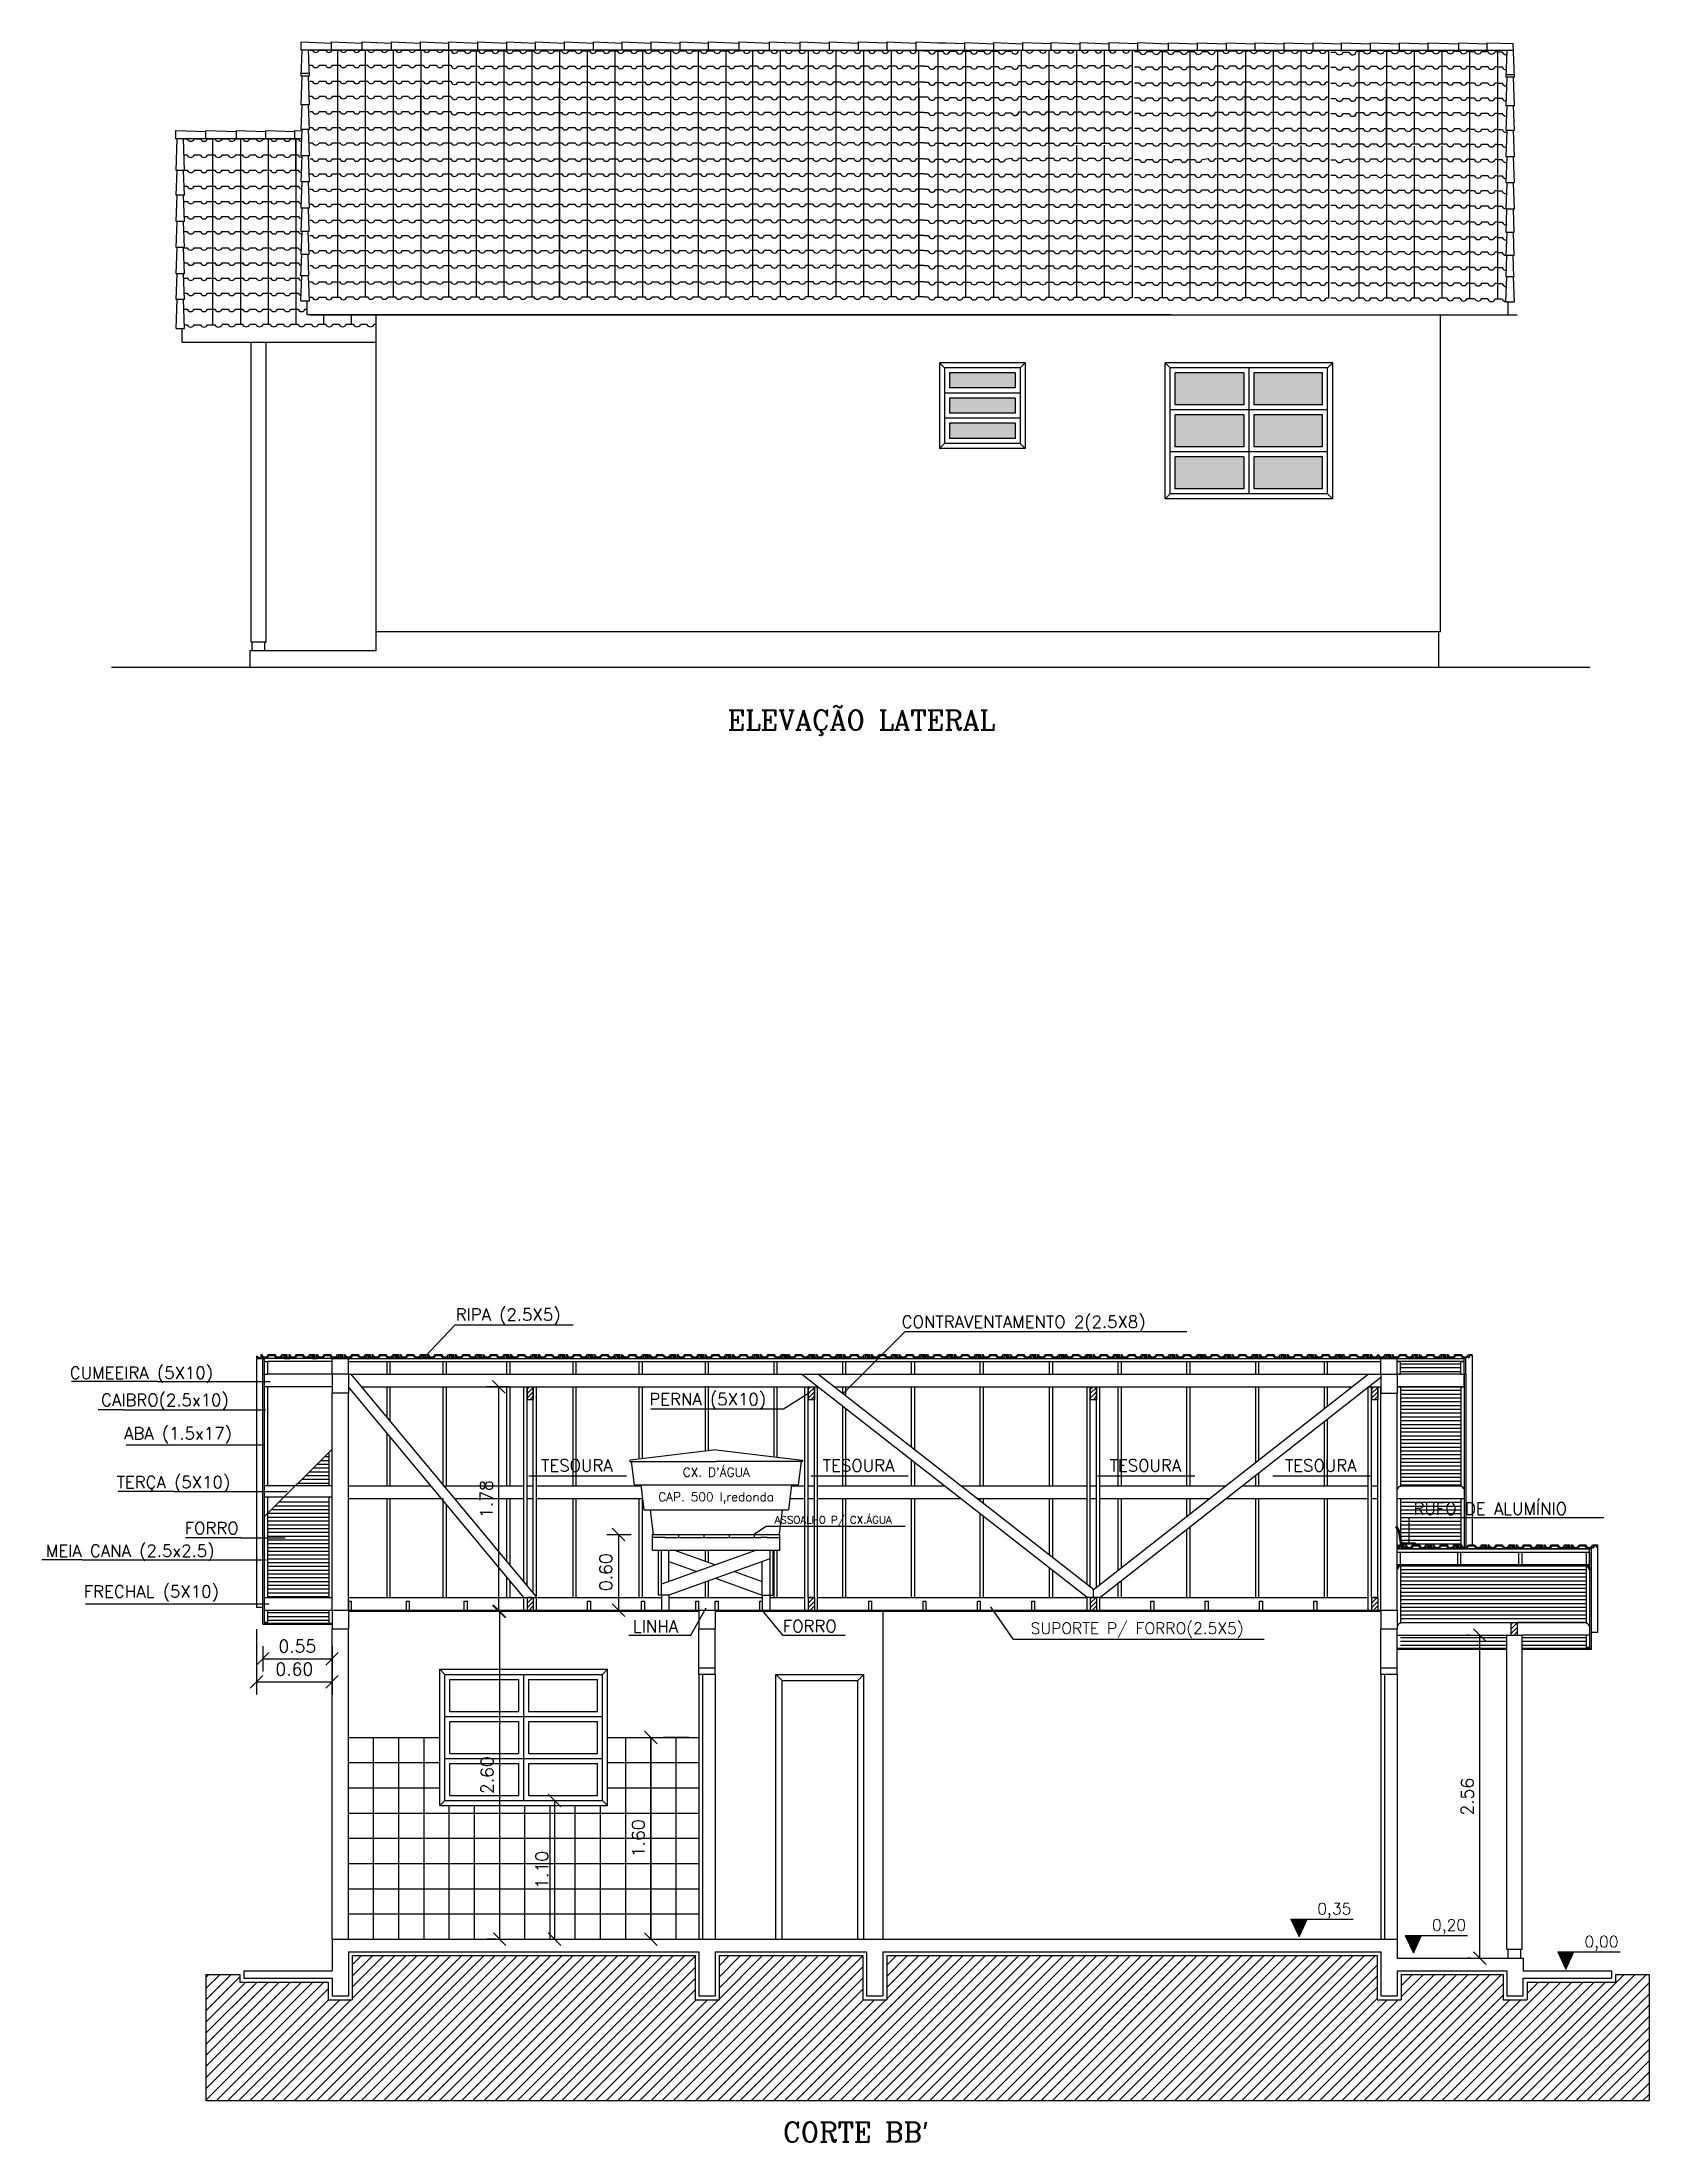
# Model space of a CAD drawing. Extents: x -36 to 60, y 199 to 483.
# Drawn here: x -6.51 to 6.24, y 198.55 to 215.2 of the extents above; entities that cross this region are included whole.
import ezdxf
from ezdxf.enums import TextEntityAlignment as Align

# ---------------------------------------------------------------- set-up
doc = ezdxf.new("R2010")
doc.units = 0
doc.header["$LTSCALE"] = 20
doc.linetypes.add('DASHED2', pattern=[0.375, 0.25, -0.125])
doc.layers.get('0').update_dxf_attribs({"linetype": 'CONTINUOUS'})
doc.layers.get('DEFPOINTS').update_dxf_attribs({"linetype": 'CONTINUOUS'})
for name, color, linetype in [('AZULEJO', 30, 'CONTINUOUS'), ('CONCRETO', 5, 'CONTINUOUS'), ('CORTE', 244, 'CONTINUOUS'), ('CORTETERRA', 244, 'CONTINUOUS'), ('COTAS', 30, 'CONTINUOUS'), ('JANELA', 5, 'CONTINUOUS'), ('MADEIRAME', 244, 'CONTINUOUS'), ('PAREDE', 7, 'CONTINUOUS'), ('PAREDECORTE', 3, 'CONTINUOUS'), ('PISO', 244, 'CONTINUOUS'), ('TELHA', 3, 'CONTINUOUS'), ('TELHADO', 20, 'CONTINUOUS'), ('TEXTO', 1, 'CONTINUOUS'), ('TEXTO2', 30, 'CONTINUOUS'), ('VISTAL', 30, 'CONTINUOUS'), ('VISTAP', 244, 'CONTINUOUS')]:
    doc.layers.add(name, color=color, linetype=linetype)
doc.styles.add('ROMANC', font='romanc')
doc.dimstyles.get("Standard").update_dxf_attribs({"dimscale": 0, "dimtxt": 0.1, "dimasz": 0.05, "dimexe": 0.1, "dimexo": 0.062, "dimgap": 0.05, "dimtad": 1, "dimtoh": 1, "dimzin": 0, "dimtxsty": 'ROMANC', "dimblk1": 'DOT', "dimblk2": 'DOT', "dimsah": 1, "dimcen": 0.09, "dimclrd": 202, "dimclre": 202, "dimclrt": 244, "dimazin": 3, "dimtfac": 1, "dimtofl": 0, "dimtmove": 0, "dimatfit": 3, "dimtolj": 1, "dimtzin": 0})

msp = doc.modelspace()

# ---------------------------------------------------------------- texts
at = {"layer": 'COTAS', "color": 244, "linetype": 'CONTINUOUS', "style": 'ROMANC'}
msp.add_text('LINHA', height=0.096, dxfattribs=at).set_placement((-1.818, 202.593))
msp.add_text('0,00', height=0.09, dxfattribs=at).set_placement((5.865, 200.127), align=Align.MIDDLE)
at = {"layer": 'TEXTO', "color": 1, "ltscale": 0.3, "style": 'ROMANC'}
for s, p in [('ELEVAÇÃO LATERAL', (-1.067, 209.749)), ("CORTE BB'", (-0.628, 198.552))]:
    msp.add_text(s, height=0.156, dxfattribs=at).set_placement(p)
at = {"layer": 'TEXTO', "color": 244, "linetype": 'CONTINUOUS', "style": 'ROMANC'}
for s, p in [('RIPA (2.5X5)', (-3.224, 205.065)), ('CUMEEIRA (5X10)', (-6.285, 204.604)), ('CAIBRO(2.5x10)', (-6.037, 204.388)), ('PERNA (5X10)', (-1.688, 204.394)), ('ABA (1.5x17)', (-5.855, 204.123)), ('TERÇA (5X10)', (-5.914, 203.736)), ('RUFO DE ALUMÍNIO', (4.374, 203.526)), ('FORRO', (-5.373, 203.372)), ('MEIA CANA (2.5x2.5)', (-6.475, 203.192)), ('FRECHAL (5X10)', (-6.173, 202.869)), ('FORRO', (-0.629, 202.595))]:
    msp.add_text(s, height=0.096, dxfattribs=at).set_placement(p)
for s, height, p in [('TESOURA', 0.096, (-2.263, 203.917)), ('TESOURA', 0.096, (-0.028, 203.917)), ('TESOURA', 0.096, (2.247, 203.917)), ('TESOURA', 0.096, (3.638, 203.917)), ('ASSOALHO P/ CX.ÁGUA', 0.05956, (-0.229, 203.485)), ('SUPORTE P/ FORRO(2.5X5)', 0.09, (2.182, 202.619)), ('0,35', 0.09, (3.746, 200.388)), ('0,20', 0.09, (4.656, 200.258))]:
    msp.add_text(s, height=height, dxfattribs=at).set_placement(p, align=Align.MIDDLE)
at = {"layer": 'TEXTO', "color": 1, "linetype": 'CONTINUOUS', "style": 'ROMANC'}
for s, p in [("CX. D'ÁGUA", (-1.157, 203.874)), ('CAP. 500 l,redonda', (-1.158, 203.657))]:
    msp.add_text(s, height=0.07, dxfattribs=at).set_placement(p, align=Align.MIDDLE)

# ---------------------------------------------------------------- blocks, each defined once
blk = doc.blocks.new('*X24')
at = {"color": 0, "linetype": 'CONTINUOUS'}
for p, q in [((24.85, 242.639), (24.9, 242.689)), ((24.85, 242.674), (24.865, 242.689)), ((24.85, 242.604), (24.9, 242.654)), ((24.871, 242.589), (24.9, 242.618))]:
    blk.add_line(p, q, dxfattribs=at)
blk = doc.blocks.new('*X27')
at = {"color": 0, "linetype": 'CONTINUOUS'}
for p, q in [((23.937, 243.442), (23.942, 243.448)), ((23.938, 243.441), (23.945, 243.449)), ((23.938, 243.44), (23.946, 243.448)), ((23.939, 243.439), (23.946, 243.446)), ((23.94, 243.438), (23.947, 243.445)), ((23.94, 243.437), (23.948, 243.444)), ((23.941, 243.436), (23.948, 243.443)), ((23.942, 243.435), (23.949, 243.442)), ((23.942, 243.434), (23.95, 243.441)), ((23.943, 243.433), (23.95, 243.44)), ((23.944, 243.432), (23.951, 243.439)), ((23.944, 243.43), (23.952, 243.438)), ((23.945, 243.429), (23.952, 243.437)), ((23.946, 243.428), (23.953, 243.435)), ((23.946, 243.427), (23.954, 243.434)), ((23.947, 243.426), (23.954, 243.433)), ((23.948, 243.425), (23.955, 243.432)), ((23.948, 243.424), (23.956, 243.431)), ((23.949, 243.423), (23.956, 243.43)), ((23.95, 243.422), (23.957, 243.429)), ((23.951, 243.421), (23.958, 243.428)), ((23.951, 243.419), (23.958, 243.427)), ((23.952, 243.418), (23.959, 243.426)), ((23.953, 243.417), (23.96, 243.425)), ((23.953, 243.416), (23.96, 243.423)), ((23.954, 243.415), (23.961, 243.422)), ((23.955, 243.414), (23.962, 243.421)), ((23.955, 243.413), (23.962, 243.42)), ((23.956, 243.412), (23.963, 243.419)), ((23.957, 243.411), (23.964, 243.418)), ((23.957, 243.41), (23.964, 243.417)), ((23.957, 243.408), (23.965, 243.416)), ((23.958, 243.406), (23.966, 243.415)), ((23.958, 243.405), (23.967, 243.414)), ((23.958, 243.403), (23.967, 243.412)), ((23.958, 243.402), (23.967, 243.411)), ((23.959, 243.4), (23.967, 243.409)), ((23.959, 243.399), (23.968, 243.408)), ((23.959, 243.397), (23.968, 243.406)), ((23.959, 243.396), (23.968, 243.405)), ((23.96, 243.394), (23.968, 243.403)), ((23.96, 243.393), (23.969, 243.401)), ((23.96, 243.391), (23.969, 243.4)), ((23.96, 243.39), (23.969, 243.398)), ((23.96, 243.388), (23.969, 243.397)), ((23.961, 243.387), (23.969, 243.395)), ((23.961, 243.385), (23.97, 243.394)), ((23.961, 243.384), (23.97, 243.392)), ((23.961, 243.382), (23.97, 243.391)), ((23.962, 243.38), (23.97, 243.389)), ((23.962, 243.379), (23.971, 243.388)), ((23.962, 243.377), (23.971, 243.386)), ((23.962, 243.376), (23.971, 243.385)), ((23.963, 243.374), (23.971, 243.383)), ((23.963, 243.373), (23.972, 243.382)), ((23.963, 243.371), (23.972, 243.38)), ((23.963, 243.37), (23.972, 243.378)), ((23.964, 243.368), (23.972, 243.377)), ((23.964, 243.367), (23.972, 243.375)), ((23.964, 243.365), (23.973, 243.374)), ((23.964, 243.364), (23.973, 243.372)), ((23.965, 243.362), (23.973, 243.371)), ((23.965, 243.361), (23.974, 243.369)), ((23.965, 243.359), (23.974, 243.368)), ((23.965, 243.358), (23.974, 243.366)), ((23.966, 243.356), (23.974, 243.365)), ((23.966, 243.354), (23.975, 243.363)), ((23.966, 243.353), (23.975, 243.362)), ((23.966, 243.351), (23.975, 243.36)), ((23.966, 243.35), (23.975, 243.359)), ((23.967, 243.348), (23.975, 243.357)), ((23.967, 243.347), (23.976, 243.356)), ((23.967, 243.345), (23.976, 243.354)), ((23.967, 243.344), (23.976, 243.353)), ((23.968, 243.342), (23.976, 243.351)), ((23.968, 243.341), (23.977, 243.349)), ((23.968, 243.339), (23.977, 243.348)), ((23.968, 243.338), (23.977, 243.346)), ((23.969, 243.336), (23.977, 243.345)), ((23.969, 243.335), (23.978, 243.343)), ((23.969, 243.333), (23.978, 243.342)), ((23.969, 243.332), (23.978, 243.34)), ((23.97, 243.33), (23.978, 243.339)), ((23.97, 243.328), (23.979, 243.337)), ((23.97, 243.327), (23.979, 243.336)), ((23.97, 243.325), (23.979, 243.334)), ((23.971, 243.324), (23.979, 243.333)), ((23.971, 243.322), (23.98, 243.331)), ((23.971, 243.321), (23.98, 243.33)), ((23.971, 243.319), (23.98, 243.328)), ((23.971, 243.318), (23.98, 243.327)), ((23.972, 243.316), (23.98, 243.325)), ((23.972, 243.315), (23.981, 243.324)), ((23.973, 243.314), (23.983, 243.324)), ((23.975, 243.314), (23.985, 243.324)), ((23.976, 243.314), (23.986, 243.324)), ((23.978, 243.314), (23.988, 243.324)), ((23.98, 243.314), (23.99, 243.324)), ((23.982, 243.314), (23.991, 243.324)), ((23.983, 243.314), (23.993, 243.324)), ((23.985, 243.314), (23.995, 243.324)), ((23.987, 243.314), (23.997, 243.324)), ((23.989, 243.314), (23.998, 243.324)), ((23.99, 243.314), (24, 243.323)), ((23.992, 243.314), (24.002, 243.323)), ((23.994, 243.314), (24.004, 243.323)), ((23.996, 243.314), (24.005, 243.323)), ((23.997, 243.314), (24.007, 243.323)), ((23.999, 243.314), (24.009, 243.323)), ((24.001, 243.313), (24.011, 243.323)), ((24.002, 243.313), (24.012, 243.323)), ((24.004, 243.313), (24.014, 243.323)), ((24.006, 243.313), (24.016, 243.323)), ((24.008, 243.313), (24.018, 243.323)), ((24.009, 243.313), (24.019, 243.323)), ((24.011, 243.313), (24.021, 243.323)), ((24.013, 243.313), (24.023, 243.323)), ((24.015, 243.313), (24.024, 243.323)), ((24.016, 243.313), (24.026, 243.323)), ((24.018, 243.313), (24.028, 243.323)), ((24.02, 243.313), (24.03, 243.323)), ((24.022, 243.313), (24.031, 243.323)), ((24.023, 243.313), (24.033, 243.323)), ((24.025, 243.313), (24.035, 243.323)), ((24.027, 243.313), (24.037, 243.323)), ((24.029, 243.313), (24.038, 243.323)), ((24.03, 243.313), (24.04, 243.323)), ((24.032, 243.313), (24.042, 243.323)), ((24.034, 243.313), (24.044, 243.323)), ((24.035, 243.313), (24.045, 243.323)), ((24.037, 243.313), (24.047, 243.323)), ((24.039, 243.313), (24.049, 243.323)), ((24.041, 243.313), (24.05, 243.323)), ((24.042, 243.313), (24.052, 243.322)), ((24.044, 243.313), (24.054, 243.322)), ((24.046, 243.313), (24.056, 243.322)), ((24.048, 243.313), (24.057, 243.322)), ((24.049, 243.313), (24.059, 243.322)), ((24.051, 243.312), (24.061, 243.322)), ((24.053, 243.312), (24.063, 243.322)), ((24.055, 243.312), (24.064, 243.322)), ((24.056, 243.312), (24.066, 243.322)), ((24.058, 243.312), (24.068, 243.322)), ((24.06, 243.312), (24.07, 243.322)), ((24.061, 243.312), (24.071, 243.322)), ((24.063, 243.312), (24.073, 243.322)), ((24.065, 243.312), (24.075, 243.322)), ((24.067, 243.312), (24.076, 243.322)), ((24.068, 243.312), (24.078, 243.322)), ((24.07, 243.312), (24.08, 243.322)), ((24.072, 243.312), (24.082, 243.322)), ((24.074, 243.312), (24.083, 243.322)), ((24.075, 243.312), (24.085, 243.322)), ((24.077, 243.312), (24.087, 243.322)), ((24.079, 243.312), (24.088, 243.321)), ((24.081, 243.312), (24.088, 243.319)), ((24.082, 243.312), (24.088, 243.318)), ((24.084, 243.312), (24.088, 243.316)), ((24.086, 243.312), (24.088, 243.314)), ((24.087, 243.312), (24.088, 243.312))]:
    blk.add_line(p, q, dxfattribs=at)
blk = doc.blocks.new('*X23')
at = {"color": 0}
for p, q in [((191.8346, 96.81), (191.8357, 96.8112)), ((191.8352, 96.8088), (191.8375, 96.8112)), ((191.8357, 96.8076), (191.8392, 96.8112)), ((191.8363, 96.8064), (191.841, 96.8112)), ((191.8369, 96.8052), (191.8428, 96.8112)), ((191.8374, 96.804), (191.8445, 96.8112)), ((191.838, 96.8028), (191.8463, 96.8112)), ((191.8386, 96.8016), (191.8481, 96.8112)), ((191.8391, 96.8004), (191.8498, 96.8112)), ((191.8397, 96.7992), (191.8516, 96.8112)), ((191.8403, 96.798), (191.8534, 96.8112)), ((191.8408, 96.7968), (191.8551, 96.8112)), ((191.8414, 96.7956), (191.8569, 96.8112)), ((191.842, 96.7944), (191.8587, 96.8112)), ((191.8425, 96.7932), (191.8605, 96.8112)), ((191.8431, 96.792), (191.8622, 96.8112)), ((191.8436, 96.7908), (191.864, 96.8112)), ((191.8442, 96.7896), (191.8658, 96.8112)), ((191.8448, 96.7884), (191.8675, 96.8112)), ((191.8453, 96.7872), (191.8693, 96.8112)), ((191.8459, 96.786), (191.8711, 96.8112)), ((191.8465, 96.7848), (191.8728, 96.8112)), ((191.847, 96.7836), (191.8746, 96.8112)), ((191.8476, 96.7824), (191.8764, 96.8112)), ((191.8482, 96.7812), (191.8781, 96.8112)), ((191.8487, 96.78), (191.8799, 96.8112)), ((191.8493, 96.7788), (191.8817, 96.8112)), ((191.8499, 96.7776), (191.8834, 96.8112)), ((191.8504, 96.7764), (191.8852, 96.8112)), ((191.851, 96.7752), (191.887, 96.8112)), ((191.8516, 96.774), (191.8887, 96.8112)), ((191.8521, 96.7728), (191.8905, 96.8112)), ((191.8527, 96.7716), (191.8923, 96.8112)), ((191.8533, 96.7704), (191.894, 96.8112)), ((191.8538, 96.7692), (191.8958, 96.8112)), ((191.8544, 96.768), (191.8976, 96.8112)), ((191.855, 96.7668), (191.8972, 96.809)), ((191.8555, 96.7656), (191.8957, 96.8057)), ((191.8561, 96.7644), (191.8942, 96.8025)), ((191.8567, 96.7632), (191.8927, 96.7992)), ((191.8572, 96.762), (191.8913, 96.796)), ((191.8578, 96.7608), (191.8898, 96.7928)), ((191.8584, 96.7596), (191.8883, 96.7895)), ((191.8589, 96.7584), (191.8868, 96.7863)), ((191.8595, 96.7572), (191.8853, 96.783)), ((191.8601, 96.756), (191.8839, 96.7798)), ((191.8606, 96.7548), (191.8824, 96.7765)), ((191.8612, 96.7536), (191.8809, 96.7733)), ((191.8618, 96.7524), (191.8794, 96.77)), ((191.8623, 96.7512), (191.8779, 96.7668)), ((191.8629, 96.75), (191.8765, 96.7635)), ((191.8635, 96.7488), (191.875, 96.7603)), ((191.864, 96.7476), (191.8735, 96.757)), ((191.8646, 96.7464), (191.872, 96.7538)), ((191.8652, 96.7452), (191.8705, 96.7505)), ((191.8657, 96.744), (191.8691, 96.7473)), ((191.8663, 96.7428), (191.8676, 96.744))]:
    blk.add_line(p, q, dxfattribs=at)
blk = doc.blocks.new('*X113')
at = {"color": 0, "linetype": 'CONTINUOUS'}
for p, q in [((-4.767, 198.88), (-3.617, 200.03)), ((-4.679, 198.88), (-3.529, 200.03)), ((-4.59, 198.88), (-3.44, 200.03)), ((-4.502, 198.88), (-3.352, 200.03)), ((-4.413, 198.88), (-3.263, 200.03)), ((-4.325, 198.88), (-3.175, 200.03)), ((-4.237, 198.88), (-3.087, 200.03)), ((-4.148, 198.88), (-2.998, 200.03)), ((-4.06, 198.88), (-2.91, 200.03)), ((-4.045, 199.69), (-3.705, 200.03)), ((-4.045, 199.779), (-3.794, 200.03)), ((-4.045, 199.867), (-3.882, 200.03)), ((-4.045, 199.956), (-3.971, 200.03)), ((-3.972, 198.88), (-2.822, 200.03)), ((-3.883, 198.88), (-2.733, 200.03)), ((-3.795, 198.88), (-2.645, 200.03)), ((-3.706, 198.88), (-2.556, 200.03)), ((-3.618, 198.88), (-2.468, 200.03)), ((-3.53, 198.88), (-2.38, 200.03)), ((-3.441, 198.88), (-2.291, 200.03)), ((-3.353, 198.88), (-2.203, 200.03)), ((-3.264, 198.88), (-2.114, 200.03)), ((-3.176, 198.88), (-2.026, 200.03)), ((-3.088, 198.88), (-1.938, 200.03)), ((-2.999, 198.88), (-1.849, 200.03)), ((-2.911, 198.88), (-1.761, 200.03)), ((-2.822, 198.88), (-1.672, 200.03)), ((-2.734, 198.88), (-1.584, 200.03)), ((-2.646, 198.88), (-1.496, 200.03)), ((-2.557, 198.88), (-1.407, 200.03)), ((-2.469, 198.88), (-1.325, 200.024)), ((-1.85, 198.88), (-0.7, 200.03)), ((-1.762, 198.88), (-0.612, 200.03)), ((-1.673, 198.88), (-0.523, 200.03)), ((-1.585, 198.88), (-0.435, 200.03)), ((-1.497, 198.88), (-0.347, 200.03)), ((-1.408, 198.88), (-0.258, 200.03)), ((-1.32, 198.88), (-0.17, 200.03)), ((-1.232, 198.88), (-0.082, 200.03)), ((-1.143, 198.88), (0.005, 200.028)), ((-1.135, 199.684), (-0.789, 200.03)), ((-1.135, 199.772), (-0.877, 200.03)), ((-1.135, 199.86), (-0.965, 200.03)), ((-1.135, 199.949), (-1.054, 200.03)), ((-0.524, 198.88), (0.626, 200.03)), ((-0.436, 198.88), (0.714, 200.03)), ((-0.348, 198.88), (0.802, 200.03)), ((-0.259, 198.88), (0.891, 200.03)), ((-0.171, 198.88), (0.979, 200.03)), ((-0.082, 198.88), (1.068, 200.03)), ((0.006, 198.88), (1.156, 200.03)), ((0.094, 198.88), (1.244, 200.03)), ((0.183, 198.88), (1.333, 200.03)), ((0.195, 199.688), (0.537, 200.03)), ((0.195, 199.776), (0.449, 200.03)), ((0.195, 199.865), (0.36, 200.03)), ((0.195, 199.953), (0.272, 200.03)), ((0.271, 198.88), (1.421, 200.03)), ((0.359, 198.88), (1.509, 200.03)), ((0.448, 198.88), (1.598, 200.03)), ((0.536, 198.88), (1.686, 200.03)), ((0.625, 198.88), (1.775, 200.03)), ((0.713, 198.88), (1.863, 200.03)), ((0.801, 198.88), (1.951, 200.03)), ((0.89, 198.88), (2.04, 200.03)), ((0.978, 198.88), (2.128, 200.03)), ((1.067, 198.88), (2.217, 200.03)), ((1.155, 198.88), (2.305, 200.03)), ((1.243, 198.88), (2.393, 200.03)), ((1.332, 198.88), (2.482, 200.03)), ((1.42, 198.88), (2.57, 200.03)), ((1.509, 198.88), (2.659, 200.03)), ((1.597, 198.88), (2.747, 200.03)), ((1.685, 198.88), (2.835, 200.03)), ((1.774, 198.88), (2.924, 200.03)), ((1.862, 198.88), (3.012, 200.03)), ((1.95, 198.88), (3.1, 200.03)), ((2.039, 198.88), (3.189, 200.03)), ((2.127, 198.88), (3.277, 200.03)), ((2.216, 198.88), (3.366, 200.03)), ((2.304, 198.88), (3.454, 200.03)), ((2.392, 198.88), (3.542, 200.03)), ((2.481, 198.88), (3.631, 200.03)), ((2.569, 198.88), (3.719, 200.03)), ((2.658, 198.88), (3.808, 200.03)), ((2.746, 198.88), (3.896, 200.03)), ((2.834, 198.88), (3.984, 200.03)), ((2.923, 198.88), (4.073, 200.03)), ((-5.205, 199.68), (-5.004, 199.88)), ((-5.205, 199.768), (-5.093, 199.88)), ((-5.205, 199.856), (-5.181, 199.88)), ((-5.205, 199.591), (-4.935, 199.861)), ((-2.381, 198.88), (-1.325, 199.936)), ((-2.292, 198.88), (-1.325, 199.847)), ((-1.055, 198.88), (0.005, 199.94)), ((-0.966, 198.88), (0.005, 199.851)), ((3.011, 198.88), (4.085, 199.954)), ((3.1, 198.88), (4.085, 199.866)), ((3.541, 198.88), (4.541, 199.88)), ((3.63, 198.88), (4.63, 199.88)), ((3.718, 198.88), (4.718, 199.88)), ((3.807, 198.88), (4.807, 199.88)), ((3.895, 198.88), (4.895, 199.88)), ((3.983, 198.88), (4.983, 199.88)), ((4.072, 198.88), (5.072, 199.88)), ((4.275, 199.879), (4.276, 199.88)), ((4.275, 199.79), (4.365, 199.88)), ((4.275, 199.702), (4.453, 199.88)), ((5.044, 198.88), (6.044, 199.88)), ((5.132, 198.88), (6.132, 199.88)), ((5.221, 198.88), (6.221, 199.88)), ((-5.205, 198.884), (-4.269, 199.82)), ((-5.205, 198.972), (-4.357, 199.82)), ((-5.205, 199.061), (-4.446, 199.82)), ((-5.205, 199.149), (-4.534, 199.82)), ((-5.205, 199.238), (-4.623, 199.82)), ((-5.205, 199.326), (-4.711, 199.82)), ((-5.205, 199.414), (-4.799, 199.82)), ((-5.205, 199.503), (-4.888, 199.82)), ((-5.121, 198.88), (-4.235, 199.766)), ((-5.032, 198.88), (-4.232, 199.68)), ((-4.944, 198.88), (-4.144, 199.68)), ((-4.855, 198.88), (-4.055, 199.68)), ((-2.204, 198.88), (-1.325, 199.759)), ((-2.115, 198.88), (-1.315, 199.68)), ((-2.027, 198.88), (-1.227, 199.68)), ((-1.939, 198.88), (-1.139, 199.68)), ((-0.878, 198.88), (0.005, 199.763)), ((-0.79, 198.88), (0.01, 199.68)), ((-0.701, 198.88), (0.099, 199.68)), ((-0.613, 198.88), (0.187, 199.68)), ((3.188, 198.88), (4.085, 199.777)), ((3.276, 198.88), (4.085, 199.689)), ((3.365, 198.88), (4.165, 199.68)), ((3.453, 198.88), (4.253, 199.68)), ((4.16, 198.88), (5.085, 199.805)), ((4.249, 198.88), (5.085, 199.716)), ((4.337, 198.88), (5.137, 199.68)), ((4.425, 198.88), (5.225, 199.68)), ((4.514, 198.88), (5.454, 199.82)), ((4.602, 198.88), (5.542, 199.82)), ((4.691, 198.88), (5.631, 199.82)), ((4.779, 198.88), (5.719, 199.82)), ((4.867, 198.88), (5.807, 199.82)), ((4.956, 198.88), (5.896, 199.82)), ((5.275, 199.818), (5.277, 199.82)), ((5.275, 199.73), (5.365, 199.82)), ((5.309, 198.88), (6.242, 199.813)), ((5.398, 198.88), (6.242, 199.724)), ((5.486, 198.88), (6.242, 199.636)), ((5.574, 198.88), (6.242, 199.547)), ((5.663, 198.88), (6.242, 199.459)), ((5.751, 198.88), (6.242, 199.371)), ((5.84, 198.88), (6.242, 199.282)), ((5.928, 198.88), (6.242, 199.194)), ((6.016, 198.88), (6.242, 199.105)), ((6.105, 198.88), (6.242, 199.017)), ((6.193, 198.88), (6.242, 198.929))]:
    blk.add_line(p, q, dxfattribs=at)
blk = doc.blocks.new('_OBLIQUE')
at = {"color": 0, "linetype": 'BYBLOCK'}
blk.add_line((-0.5, -0.5), (0.5, 0.5), dxfattribs=at)
blk = doc.blocks.new('*D114')
at = {"color": 30, "linetype": 'BYBLOCK'}
for p, q in [((0.296, 203.37), (0.489, 203.37)), ((0.389, 203.37), (0.389, 202.77)), ((0.424, 202.77), (0.489, 202.77))]:
    blk.add_line(p, q, dxfattribs=at)
at = {"layer": 'DEFPOINTS', "color": 0, "linetype": 'BYBLOCK'}
for p in [(-0.604, 203.37), (-0.476, 202.77), (0.389, 202.77)]:
    blk.add_point(p, dxfattribs=at)
at = {"color": 30, "linetype": 'BYBLOCK', "xscale": 0.1, "yscale": 0.1, "zscale": 0.1}
for p, rotation in [((0.389, 203.37), 90), ((0.389, 202.77), 270)]:
    blk.add_blockref('_OBLIQUE', p, dxfattribs=dict(at, rotation=rotation))
at = {"color": 244, "linetype": 'BYBLOCK', "insert": (0.289, 203.07), "char_height": 0.1, "attachment_point": 5, "rotation": 90, "style": 'ROMANC'}
blk.add_mtext('\\A1;0.60', dxfattribs=at)
blk = doc.blocks.new('*D116')
at = {"color": 30, "linetype": 'BYBLOCK'}
for p, q in [((-4.803, 202.618), (-4.803, 202.101)), ((-4.205, 202.445), (-4.205, 202.101)), ((-4.803, 202.201), (-4.205, 202.201))]:
    blk.add_line(p, q, dxfattribs=at)
at = {"layer": 'DEFPOINTS', "color": 0, "linetype": 'BYBLOCK'}
for p in [(-4.803, 203.518), (-4.205, 203.345), (-4.205, 202.201)]:
    blk.add_point(p, dxfattribs=at)
at = {"color": 30, "linetype": 'BYBLOCK', "xscale": 0.1, "yscale": 0.1, "zscale": 0.1, "rotation": 180}
blk.add_blockref('_OBLIQUE', (-4.803, 202.201), dxfattribs=at)
at = {"color": 30, "linetype": 'BYBLOCK', "xscale": 0.1, "yscale": 0.1, "zscale": 0.1}
blk.add_blockref('_OBLIQUE', (-4.205, 202.201), dxfattribs=at)
at = {"color": 244, "linetype": 'BYBLOCK', "insert": (-4.504, 202.301), "char_height": 0.1, "attachment_point": 5, "style": 'ROMANC'}
blk.add_mtext('\\A1;0.60', dxfattribs=at)
blk = doc.blocks.new('*D115')
at = {"color": 30, "linetype": 'BYBLOCK'}
for p, q in [((-4.755, 202.483), (-4.755, 202.283)), ((-4.755, 202.383), (-4.205, 202.383)), ((-4.205, 202.483), (-4.205, 202.283))]:
    blk.add_line(p, q, dxfattribs=at)
at = {"layer": 'DEFPOINTS', "color": 0, "linetype": 'BYBLOCK'}
for p in [(-4.755, 203.383), (-4.205, 203.383), (-4.205, 202.383)]:
    blk.add_point(p, dxfattribs=at)
at = {"color": 30, "linetype": 'BYBLOCK', "xscale": 0.1, "yscale": 0.1, "zscale": 0.1, "rotation": 180}
blk.add_blockref('_OBLIQUE', (-4.755, 202.383), dxfattribs=at)
at = {"color": 30, "linetype": 'BYBLOCK', "xscale": 0.1, "yscale": 0.1, "zscale": 0.1}
blk.add_blockref('_OBLIQUE', (-4.205, 202.383), dxfattribs=at)
at = {"color": 244, "linetype": 'BYBLOCK', "insert": (-4.48, 202.483), "char_height": 0.1, "attachment_point": 5, "style": 'ROMANC'}
blk.add_mtext('\\A1;0.55', dxfattribs=at)
blk = doc.blocks.new('*D117')
at = {"color": 30, "linetype": 'BYBLOCK'}
for p, q in [((-2.44, 201.26), (-2.44, 200.16)), ((-2.385, 201.26), (-2.34, 201.26)), ((-2.375, 200.16), (-2.34, 200.16))]:
    blk.add_line(p, q, dxfattribs=at)
at = {"layer": 'DEFPOINTS', "color": 0, "linetype": 'BYBLOCK'}
for p in [(-2.685, 201.26), (-2.675, 200.16), (-2.44, 200.16)]:
    blk.add_point(p, dxfattribs=at)
at = {"color": 30, "linetype": 'BYBLOCK', "xscale": 0.1, "yscale": 0.1, "zscale": 0.1}
for p, rotation in [((-2.44, 201.26), 90), ((-2.44, 200.16), 270)]:
    blk.add_blockref('_OBLIQUE', p, dxfattribs=dict(at, rotation=rotation))
at = {"color": 244, "linetype": 'BYBLOCK', "insert": (-2.54, 200.71), "char_height": 0.1, "attachment_point": 5, "rotation": 90, "style": 'ROMANC'}
blk.add_mtext('\\A1;1.10', dxfattribs=at)
blk = doc.blocks.new('*D118')
at = {"color": 30, "linetype": 'BYBLOCK'}
for p, q in [((-1.675, 201.76), (-1.675, 200.16)), ((-1.375, 201.76), (-1.575, 201.76)), ((-1.975, 200.16), (-1.775, 200.16))]:
    blk.add_line(p, q, dxfattribs=at)
at = {"layer": 'DEFPOINTS', "color": 0, "linetype": 'BYBLOCK'}
for p in [(-1.675, 201.76), (-1.675, 200.16), (-1.675, 200.16)]:
    blk.add_point(p, dxfattribs=at)
at = {"color": 30, "linetype": 'BYBLOCK', "xscale": 0.1, "yscale": 0.1, "zscale": 0.1}
for p, rotation in [((-1.675, 201.76), 90), ((-1.675, 200.16), 270)]:
    blk.add_blockref('_OBLIQUE', p, dxfattribs=dict(at, rotation=rotation))
at = {"color": 244, "linetype": 'BYBLOCK', "insert": (-1.775, 200.96), "char_height": 0.1, "attachment_point": 5, "rotation": 90, "style": 'ROMANC'}
blk.add_mtext('\\A1;1.60', dxfattribs=at)
blk = doc.blocks.new('*D119')
at = {"color": 30, "linetype": 'BYBLOCK'}
for p, q in [((-2.907, 202.76), (-2.975, 202.76)), ((-2.875, 200.16), (-2.875, 202.76)), ((-2.907, 200.16), (-2.975, 200.16))]:
    blk.add_line(p, q, dxfattribs=at)
at = {"layer": 'DEFPOINTS', "color": 0, "linetype": 'BYBLOCK'}
for p in [(-2.875, 202.76), (-2.607, 202.76), (-2.607, 200.16)]:
    blk.add_point(p, dxfattribs=at)
at = {"color": 30, "linetype": 'BYBLOCK', "xscale": 0.1, "yscale": 0.1, "zscale": 0.1}
for p, rotation in [((-2.875, 202.76), 90), ((-2.875, 200.16), 270)]:
    blk.add_blockref('_OBLIQUE', p, dxfattribs=dict(at, rotation=rotation))
at = {"color": 244, "linetype": 'BYBLOCK', "insert": (-2.975, 201.46), "char_height": 0.1, "attachment_point": 5, "rotation": 90, "style": 'ROMANC'}
blk.add_mtext('\\A1;2.60', dxfattribs=at)
blk = doc.blocks.new('*D120')
at = {"color": 30, "linetype": 'BYBLOCK'}
for p, q in [((-2.8, 204.54), (-2.981, 204.54)), ((-2.881, 202.76), (-2.881, 204.54)), ((-3.175, 202.76), (-2.981, 202.76))]:
    blk.add_line(p, q, dxfattribs=at)
at = {"layer": 'DEFPOINTS', "color": 0, "linetype": 'BYBLOCK'}
for p in [(-2.881, 204.54), (-2.5, 204.54), (-2.875, 202.76)]:
    blk.add_point(p, dxfattribs=at)
at = {"color": 30, "linetype": 'BYBLOCK', "xscale": 0.1, "yscale": 0.1, "zscale": 0.1}
for p, rotation in [((-2.881, 204.54), 90), ((-2.881, 202.76), 270)]:
    blk.add_blockref('_OBLIQUE', p, dxfattribs=dict(at, rotation=rotation))
at = {"color": 244, "linetype": 'BYBLOCK', "insert": (-2.981, 203.65), "char_height": 0.1, "attachment_point": 5, "rotation": 90, "style": 'ROMANC'}
blk.add_mtext('\\A1;1.78', dxfattribs=at)
blk = doc.blocks.new('*D121')
at = {"color": 30, "linetype": 'BYBLOCK'}
for p, q in [((4.815, 202.57), (4.801, 202.57)), ((4.901, 200.01), (4.901, 202.57)), ((4.825, 200.01), (4.801, 200.01))]:
    blk.add_line(p, q, dxfattribs=at)
at = {"layer": 'DEFPOINTS', "color": 0, "linetype": 'BYBLOCK'}
for p in [(4.901, 202.57), (5.115, 202.57), (5.125, 200.01)]:
    blk.add_point(p, dxfattribs=at)
at = {"color": 30, "linetype": 'BYBLOCK', "xscale": 0.1, "yscale": 0.1, "zscale": 0.1}
for p, rotation in [((4.901, 202.57), 90), ((4.901, 200.01), 270)]:
    blk.add_blockref('_OBLIQUE', p, dxfattribs=dict(at, rotation=rotation))
at = {"color": 244, "linetype": 'BYBLOCK', "insert": (4.801, 201.29), "char_height": 0.1, "attachment_point": 5, "rotation": 90, "style": 'ROMANC'}
blk.add_mtext('\\A1;2.56', dxfattribs=at)
blk = doc.blocks.new('A$C2182')
at = {"layer": 'TEXTO', "color": 30, "linetype": 'CONTINUOUS'}
blk.add_line((2.251, 0.001), (0.012, 0.001), dxfattribs=at)
at = {"layer": 'TEXTO', "color": 244, "linetype": 'CONTINUOUS', "style": 'ROMANC'}
blk.add_text('CONTRAVENTAMENTO 2(2.5X8)', height=0.096, dxfattribs=at).set_placement((-0.012, 0.034))

# ---------------------------------------------------------------- dimensions: what is measured, and where the dimension line sits
at = {"layer": 'MADEIRAME', "color": 244, "linetype": 'CONTINUOUS'}
for base, p1, p2, picture, middle in [((-2.881, 204.54), (-2.875, 202.76), (-2.5, 204.54), '*D120', (-2.981, 203.65)), ((-2.875, 202.76), (-2.607, 200.16), (-2.607, 202.76), '*D119', (-2.975, 201.46)), ((4.901, 202.57), (5.125, 200.01), (5.115, 202.57), '*D121', (4.801, 201.29)), ((-1.675, 200.16), (-1.675, 201.76), (-1.675, 200.16), '*D118', (-1.775, 200.96)), ((-2.44, 200.16), (-2.685, 201.26), (-2.675, 200.16), '*D117', (-2.54, 200.71))]:
    dim = msp.add_linear_dim(base=base, p1=p1, p2=p2, angle=90, dimstyle='STANDARD', override={"dimtxt": 0.1, "dimasz": 0.1, "dimexo": 0.3, "dimtoh": 0, "dimblk1": 'OBLIQUE', "dimblk2": 'OBLIQUE', "dimclrd": 30, "dimclre": 30, "dimclrt": 244}, dxfattribs=at)
    dim.commit()
    dim.dimension.update_dxf_attribs({"geometry": picture, "text_midpoint": middle})
at = {"layer": 'MADEIRAME', "color": 30, "linetype": 'CONTINUOUS'}
for base, p1, p2, picture, middle in [((-4.205, 202.201), (-4.803, 203.518), (-4.205, 203.345), '*D116', (-4.504, 202.301)), ((-4.205, 202.383), (-4.755, 203.383), (-4.205, 203.383), '*D115', (-4.48, 202.483))]:
    dim = msp.add_linear_dim(base=base, p1=p1, p2=p2, dimstyle='STANDARD', override={"dimtxt": 0.1, "dimasz": 0.1, "dimexo": 0.9, "dimtoh": 0, "dimblk1": 'OBLIQUE', "dimblk2": 'OBLIQUE', "dimclrd": 30, "dimclre": 30, "dimclrt": 244}, dxfattribs=at)
    dim.commit()
    dim.dimension.update_dxf_attribs({"geometry": picture, "text_midpoint": middle})
dim = msp.add_linear_dim(base=(-1.933, 202.77), p1=(-2.926, 203.37), p2=(-2.798, 202.77), angle=90, dimstyle='STANDARD', override={"dimtxt": 0.1, "dimasz": 0.1, "dimexo": 0.9, "dimtoh": 0, "dimblk1": 'OBLIQUE', "dimblk2": 'OBLIQUE', "dimclrd": 30, "dimclre": 30, "dimclrt": 244}, dxfattribs=at)
dim.commit()
dim.dimension.update_dxf_attribs({"geometry": '*D114', "text_midpoint": (-2.033, 203.07), "insert": (-2.322, 0)})

# ---------------------------------------------------------------- linework, layer by layer
at = {"color": 244, "linetype": 'CONTINUOUS'}
for p, q in [((-2.658, 204.521), (-2.639, 204.54)), ((-2.658, 204.486), (-2.608, 204.536)), ((-2.658, 204.45), (-2.608, 204.5)), ((-0.428, 204.521), (-0.409, 204.54)), ((-0.428, 204.486), (-0.378, 204.536)), ((-0.428, 204.45), (-0.378, 204.5)), ((1.81, 204.521), (1.829, 204.54)), ((1.81, 204.486), (1.86, 204.536)), ((1.81, 204.45), (1.86, 204.5)), ((4.04, 204.521), (4.059, 204.54)), ((4.04, 204.486), (4.09, 204.536)), ((4.04, 204.45), (4.09, 204.5)), ((-2.633, 204.44), (-2.608, 204.465)), ((-0.403, 204.44), (-0.378, 204.465)), ((1.835, 204.44), (1.86, 204.465)), ((4.065, 204.44), (4.09, 204.465)), ((-2.658, 202.859), (-2.647, 202.87)), ((-2.658, 202.824), (-2.612, 202.87)), ((-2.658, 202.788), (-2.608, 202.838)), ((-0.428, 202.824), (-0.382, 202.87)), ((-0.428, 202.859), (-0.417, 202.87)), ((-0.428, 202.788), (-0.378, 202.838)), ((1.81, 202.824), (1.856, 202.87)), ((1.81, 202.859), (1.821, 202.87)), ((1.81, 202.788), (1.86, 202.838)), ((4.04, 202.859), (4.051, 202.87)), ((4.04, 202.824), (4.086, 202.87)), ((4.04, 202.788), (4.09, 202.838)), ((-2.641, 202.77), (-2.608, 202.803)), ((-0.411, 202.77), (-0.378, 202.803)), ((1.827, 202.77), (1.86, 202.803)), ((4.057, 202.77), (4.09, 202.803))]:
    msp.add_line(p, q, dxfattribs=at)
at = {"layer": 'AZULEJO', "color": 30, "linetype": 'CONTINUOUS'}
for p, q in [((-4.075, 201.76), (-3.35, 201.76)), ((-3.875, 200.16), (-3.875, 201.76)), ((-3.675, 200.16), (-3.675, 201.76)), ((-3.475, 200.16), (-3.475, 201.76)), ((-2.02, 201.76), (-1.295, 201.76)), ((-1.875, 200.16), (-1.875, 201.76)), ((-1.675, 200.16), (-1.675, 201.76)), ((-1.475, 200.16), (-1.475, 201.76)), ((-4.075, 201.56), (-3.35, 201.56)), ((-2.02, 201.56), (-1.295, 201.56)), ((-4.075, 201.36), (-3.35, 201.36)), ((-2.02, 201.36), (-1.295, 201.36)), ((-3.275, 200.16), (-3.275, 201.22)), ((-3.075, 200.16), (-3.075, 201.22)), ((-2.875, 200.16), (-2.875, 201.22)), ((-2.675, 200.16), (-2.675, 201.22)), ((-2.475, 200.16), (-2.475, 201.22)), ((-2.275, 200.16), (-2.275, 201.22)), ((-2.075, 200.16), (-2.075, 201.22)), ((-4.075, 201.16), (-1.295, 201.16)), ((-4.075, 200.96), (-1.295, 200.96)), ((-4.075, 200.76), (-1.295, 200.76)), ((-4.075, 200.56), (-1.295, 200.56)), ((-4.075, 200.36), (-1.295, 200.36))]:
    msp.add_line(p, q, dxfattribs=at)
at = {"layer": 'CONCRETO', "color": 5, "linetype": 'CONTINUOUS'}
for p, q in [((4.588, 210.526), (-3.857, 210.526)), ((-3.857, 210.526), (-3.857, 210.376)), ((4.573, 210.521), (4.573, 210.241)), ((-3.857, 210.376), (-4.857, 210.376)), ((-4.857, 210.376), (-4.857, 210.246)), ((-4.205, 204.64), (-4.205, 204.49)), ((-4.075, 204.64), (-4.205, 204.64)), ((-4.075, 204.64), (-4.075, 204.49)), ((4.115, 204.64), (4.115, 204.49)), ((4.115, 204.64), (4.245, 204.64)), ((4.245, 204.64), (4.245, 204.49)), ((-4.075, 204.49), (-4.205, 204.49)), ((4.115, 204.49), (4.245, 204.49)), ((-4.205, 202.77), (-4.205, 202.62)), ((-4.075, 202.77), (-4.075, 202.62)), ((-1.295, 202.26), (-1.295, 202.31)), ((-1.165, 202.31), (-1.295, 202.31)), ((-1.165, 202.26), (-1.295, 202.26)), ((-1.165, 202.26), (-1.165, 202.31)), ((4.245, 202.31), (4.115, 202.31)), ((4.115, 202.26), (4.115, 202.31)), ((4.245, 202.26), (4.115, 202.26)), ((4.245, 202.26), (4.245, 202.31)), ((-4.205, 200.16), (-4.205, 199.91)), ((-4.205, 200.16), (4.245, 200.16)), ((-4.075, 200.06), (-4.075, 199.71)), ((-4.075, 200.06), (-1.295, 200.06)), ((-1.295, 200.06), (-1.295, 199.71)), ((-1.165, 200.06), (-1.165, 199.71)), ((-1.165, 200.06), (0.035, 200.06)), ((0.035, 200.06), (0.035, 199.71)), ((0.165, 200.06), (0.165, 199.71)), ((0.165, 200.06), (4.115, 200.06)), ((4.115, 200.06), (4.115, 199.71)), ((4.245, 200.16), (4.245, 200.01)), ((4.245, 200.01), (5.245, 200.01)), ((5.245, 200.01), (5.245, 199.91)), ((-4.905, 199.91), (-4.205, 199.91)), ((-4.905, 199.91), (-4.905, 199.85)), ((-4.905, 199.85), (-4.205, 199.85)), ((-4.205, 199.85), (-4.205, 199.71)), ((4.245, 199.91), (4.945, 199.91)), ((4.245, 199.91), (4.245, 199.71)), ((4.245, 199.91), (5.115, 199.91)), ((5.115, 199.91), (5.115, 199.71)), ((5.245, 199.91), (5.945, 199.91)), ((5.245, 199.85), (5.945, 199.85)), ((5.945, 199.91), (5.945, 199.85)), ((-4.205, 199.71), (-4.075, 199.71)), ((-1.295, 199.71), (-1.165, 199.71)), ((0.035, 199.71), (0.165, 199.71)), ((4.115, 199.71), (4.245, 199.71)), ((5.115, 199.71), (5.245, 199.71))]:
    msp.add_line(p, q, dxfattribs=at)
at = {"layer": 'CONCRETO', "color": 30, "linetype": 'CONTINUOUS'}
for p, q in [((-4.837, 210.376), (-4.837, 210.446)), ((-4.737, 210.376), (-4.737, 210.446)), ((4.245, 203.255), (5.786, 203.255)), ((4.245, 202.57), (5.115, 202.57)), ((5.125, 200.01), (5.125, 200.08)), ((5.225, 200.01), (5.225, 200.08))]:
    msp.add_line(p, q, dxfattribs=at)
at = {"layer": 'CONCRETO', "linetype": 'CONTINUOUS'}
for p, q in [((4.245, 204.62), (4.245, 204.49)), ((-4.205, 202.77), (-4.075, 202.77)), ((-4.205, 202.77), (-4.205, 202.62)), ((-1.295, 202.77), (-1.295, 202.62)), ((-1.295, 202.77), (-1.165, 202.77)), ((-1.165, 202.77), (-1.165, 202.62)), ((4.115, 202.77), (4.115, 202.62)), ((4.115, 202.77), (4.245, 202.77)), ((4.245, 202.77), (4.245, 202.62)), ((-4.205, 202.62), (-4.075, 202.62)), ((4.115, 202.62), (4.245, 202.62))]:
    msp.add_line(p, q, dxfattribs=at)
at = {"layer": 'CONCRETO', "color": 244}
msp.add_line((5.771, 203.255), (4.245, 203.255), dxfattribs=at)
at = {"layer": 'CONCRETO', "color": 244, "linetype": 'CONTINUOUS'}
for p, q in [((4.245, 203.23), (5.771, 203.23)), ((4.245, 203.13), (5.771, 203.13)), ((4.245, 203.12), (5.771, 203.12))]:
    msp.add_line(p, q, dxfattribs=at)
at = {"layer": 'CORTE', "color": 1, "linetype": 'CONTINUOUS'}
for p, q in [((-4.381, 215.141), (-4.362, 215.141)), ((-4.381, 215.021), (-4.362, 215.021)), ((-4.307, 215.141), (-4.257, 215.141)), ((-4.307, 215.021), (-4.257, 215.021)), ((-4.201, 215.141), (-4.161, 215.141)), ((-4.201, 215.141), (-4.161, 215.141)), ((-4.201, 215.021), (-4.161, 215.021)), ((-4.201, 215.021), (-4.161, 215.021)), ((-4.161, 215.141), (-4.142, 215.141)), ((-4.161, 215.139), (-4.161, 214.406)), ((-4.161, 215.021), (-4.142, 215.021)), ((-4.087, 215.141), (-4.037, 215.141)), ((-4.087, 215.021), (-4.037, 215.021)), ((-3.981, 215.141), (-3.941, 215.141)), ((-3.981, 215.021), (-3.941, 215.021)), ((-3.941, 215.141), (-3.922, 215.141)), ((-3.941, 215.139), (-3.941, 214.406)), ((-3.941, 215.021), (-3.922, 215.021)), ((-3.867, 215.141), (-3.817, 215.141)), ((-3.867, 215.021), (-3.817, 215.021)), ((-3.761, 215.141), (-3.721, 215.141)), ((-3.761, 215.021), (-3.721, 215.021)), ((-3.721, 215.141), (-3.702, 215.141)), ((-3.721, 215.139), (-3.721, 214.406)), ((-3.721, 215.021), (-3.702, 215.021)), ((-3.647, 215.141), (-3.597, 215.141)), ((-3.647, 215.021), (-3.597, 215.021)), ((-3.541, 215.141), (-3.501, 215.141)), ((-3.541, 215.141), (-3.501, 215.141)), ((-3.541, 215.021), (-3.501, 215.021)), ((-3.541, 215.021), (-3.501, 215.021)), ((-3.501, 215.141), (-3.482, 215.141)), ((-3.501, 215.139), (-3.501, 214.534)), ((-3.501, 215.021), (-3.482, 215.021)), ((-3.427, 215.141), (-3.377, 215.141)), ((-3.427, 215.021), (-3.377, 215.021)), ((-3.321, 215.141), (-3.281, 215.141)), ((-3.321, 215.021), (-3.281, 215.021)), ((-3.281, 215.141), (-3.262, 215.141)), ((-3.281, 215.139), (-3.281, 214.406)), ((-3.281, 215.021), (-3.262, 215.021)), ((-3.207, 215.134), (-3.157, 215.134)), ((-3.207, 215.014), (-3.157, 215.014)), ((-3.101, 215.134), (-3.062, 215.134)), ((-3.101, 215.014), (-3.062, 215.014)), ((-3.062, 215.134), (-3.042, 215.134)), ((-3.062, 215.014), (-3.042, 215.014)), ((-3.061, 215.139), (-3.061, 214.406)), ((-2.987, 215.134), (-2.937, 215.134)), ((-2.987, 215.014), (-2.937, 215.014)), ((-2.881, 215.134), (-2.842, 215.134)), ((-2.881, 215.014), (-2.842, 215.014)), ((-2.842, 215.134), (-2.822, 215.134)), ((-2.842, 215.014), (-2.822, 215.014)), ((-2.841, 215.139), (-2.841, 214.406)), ((-2.767, 215.134), (-2.717, 215.134)), ((-2.767, 215.014), (-2.717, 215.014)), ((-2.661, 215.134), (-2.622, 215.134)), ((-2.661, 215.014), (-2.622, 215.014)), ((-2.622, 215.134), (-2.602, 215.134)), ((-2.622, 215.014), (-2.602, 215.014)), ((-2.621, 215.139), (-2.621, 214.646)), ((-2.547, 215.134), (-2.497, 215.134)), ((-2.547, 215.014), (-2.497, 215.014)), ((-2.441, 215.134), (-2.402, 215.134)), ((-2.441, 215.134), (-2.402, 215.134)), ((-2.441, 215.134), (-2.402, 215.134)), ((-2.441, 215.014), (-2.402, 215.014)), ((-2.441, 215.014), (-2.402, 215.014)), ((-2.441, 215.014), (-2.402, 215.014)), ((-2.402, 215.134), (-2.382, 215.134)), ((-2.402, 215.014), (-2.382, 215.014)), ((-2.401, 215.139), (-2.401, 214.646)), ((-2.327, 215.134), (-2.277, 215.134)), ((-2.327, 215.014), (-2.277, 215.014)), ((-2.221, 215.134), (-2.182, 215.134)), ((-2.221, 215.014), (-2.182, 215.014)), ((-2.182, 215.134), (-2.162, 215.134)), ((-2.182, 215.014), (-2.162, 215.014)), ((-2.181, 215.139), (-2.181, 214.646)), ((-2.107, 215.134), (-2.057, 215.134)), ((-2.107, 215.014), (-2.057, 215.014)), ((-2.001, 215.134), (-1.962, 215.134)), ((-2.001, 215.134), (-1.962, 215.134)), ((-2.001, 215.014), (-1.962, 215.014)), ((-2.001, 215.014), (-1.962, 215.014)), ((-1.962, 215.134), (-1.942, 215.134)), ((-1.962, 215.134), (-1.942, 215.134)), ((-1.962, 215.014), (-1.942, 215.014)), ((-1.962, 215.014), (-1.942, 215.014)), ((-1.961, 215.139), (-1.961, 214.646)), ((-1.887, 215.134), (-1.837, 215.134)), ((-1.887, 215.014), (-1.837, 215.014)), ((-1.781, 215.134), (-1.742, 215.134)), ((-1.781, 215.014), (-1.742, 215.014)), ((-1.742, 215.134), (-1.722, 215.134)), ((-1.742, 215.014), (-1.722, 215.014)), ((-1.741, 215.139), (-1.741, 214.646)), ((-1.667, 215.134), (-1.617, 215.134)), ((-1.667, 215.014), (-1.617, 215.014)), ((-1.561, 215.134), (-1.522, 215.134)), ((-1.561, 215.014), (-1.522, 215.014)), ((-1.522, 215.134), (-1.502, 215.134)), ((-1.522, 215.014), (-1.502, 215.014)), ((-1.521, 215.139), (-1.521, 214.646)), ((-1.447, 215.134), (-1.397, 215.134)), ((-1.447, 215.014), (-1.397, 215.014)), ((-1.341, 215.134), (-1.302, 215.134)), ((-1.341, 215.014), (-1.302, 215.014)), ((-1.302, 215.134), (-1.282, 215.134)), ((-1.302, 215.014), (-1.282, 215.014)), ((-1.301, 215.139), (-1.301, 214.646)), ((-1.227, 215.134), (-1.177, 215.134)), ((-1.227, 215.014), (-1.177, 215.014)), ((-1.121, 215.134), (-1.082, 215.134)), ((-1.121, 215.014), (-1.082, 215.014)), ((-1.082, 215.134), (-1.062, 215.134)), ((-1.082, 215.014), (-1.062, 215.014)), ((-1.081, 215.139), (-1.081, 214.646)), ((-1.007, 215.134), (-0.975, 215.134)), ((-1.007, 215.014), (-0.975, 215.014)), ((-0.944, 215.134), (-0.975, 215.134)), ((-0.944, 215.014), (-0.975, 215.014)), ((-0.869, 215.134), (-0.889, 215.134)), ((-0.869, 215.014), (-0.889, 215.014)), ((-0.869, 215.139), (-0.869, 214.646)), ((-0.829, 215.134), (-0.869, 215.134)), ((-0.829, 215.014), (-0.869, 215.014)), ((-0.724, 215.134), (-0.774, 215.134)), ((-0.724, 215.014), (-0.774, 215.014)), ((-0.649, 215.134), (-0.669, 215.134)), ((-0.649, 215.014), (-0.669, 215.014)), ((-0.649, 215.139), (-0.649, 214.646)), ((-0.609, 215.134), (-0.649, 215.134)), ((-0.609, 215.014), (-0.649, 215.014)), ((-0.504, 215.134), (-0.554, 215.134)), ((-0.504, 215.014), (-0.554, 215.014)), ((-0.429, 215.134), (-0.449, 215.134)), ((-0.429, 215.014), (-0.449, 215.014)), ((-0.429, 215.139), (-0.429, 214.646)), ((-0.389, 215.134), (-0.429, 215.134)), ((-0.389, 215.014), (-0.429, 215.014)), ((-0.284, 215.134), (-0.334, 215.134)), ((-0.284, 215.014), (-0.334, 215.014)), ((-0.209, 215.134), (-0.229, 215.134)), ((-0.209, 215.014), (-0.229, 215.014)), ((-0.209, 215.139), (-0.209, 214.646)), ((-0.169, 215.134), (-0.209, 215.134)), ((-0.169, 215.014), (-0.209, 215.014)), ((-0.064, 215.134), (-0.114, 215.134)), ((-0.064, 215.014), (-0.114, 215.014)), ((0.011, 215.134), (-0.009, 215.134)), ((0.011, 215.134), (-0.009, 215.134)), ((0.011, 215.014), (-0.009, 215.014)), ((0.011, 215.014), (-0.009, 215.014)), ((0.011, 215.139), (0.011, 214.646)), ((0.051, 215.134), (0.011, 215.134)), ((0.051, 215.134), (0.011, 215.134)), ((0.051, 215.014), (0.011, 215.014)), ((0.051, 215.014), (0.011, 215.014)), ((0.156, 215.134), (0.106, 215.134)), ((0.156, 215.014), (0.106, 215.014)), ((0.231, 215.134), (0.211, 215.134)), ((0.231, 215.014), (0.211, 215.014)), ((0.231, 215.139), (0.231, 214.646)), ((0.271, 215.134), (0.231, 215.134)), ((0.271, 215.014), (0.231, 215.014)), ((0.376, 215.134), (0.326, 215.134)), ((0.376, 215.014), (0.326, 215.014)), ((0.451, 215.134), (0.431, 215.134)), ((0.451, 215.014), (0.431, 215.014)), ((0.491, 215.134), (0.451, 215.134)), ((0.491, 215.134), (0.451, 215.134)), ((0.491, 215.134), (0.451, 215.134)), ((0.491, 215.014), (0.451, 215.014)), ((0.491, 215.014), (0.451, 215.014)), ((0.491, 215.014), (0.451, 215.014)), ((0.601, 215.129), (0.582, 215.129)), ((0.601, 215.009), (0.582, 215.009)), ((0.601, 215.134), (0.601, 214.641)), ((0.641, 215.129), (0.601, 215.129)), ((0.641, 215.009), (0.601, 215.009)), ((0.746, 215.129), (0.696, 215.129)), ((0.746, 215.009), (0.696, 215.009)), ((0.821, 215.129), (0.802, 215.129)), ((0.821, 215.009), (0.802, 215.009)), ((0.821, 215.134), (0.821, 214.401)), ((0.861, 215.129), (0.821, 215.129)), ((0.861, 215.009), (0.821, 215.009)), ((0.966, 215.129), (0.916, 215.129)), ((0.966, 215.009), (0.916, 215.009)), ((1.041, 215.129), (1.022, 215.129)), ((1.041, 215.009), (1.022, 215.009)), ((1.041, 215.134), (1.041, 214.401)), ((1.081, 215.129), (1.041, 215.129)), ((1.081, 215.009), (1.041, 215.009)), ((1.186, 215.129), (1.136, 215.129)), ((1.186, 215.009), (1.136, 215.009)), ((1.261, 215.136), (1.241, 215.136)), ((1.261, 215.016), (1.241, 215.016)), ((1.301, 215.136), (1.261, 215.136)), ((1.261, 215.134), (1.261, 214.401)), ((1.301, 215.016), (1.261, 215.016)), ((1.406, 215.136), (1.356, 215.136)), ((1.406, 215.016), (1.356, 215.016)), ((1.481, 215.136), (1.461, 215.136)), ((1.481, 215.016), (1.461, 215.016)), ((1.521, 215.136), (1.481, 215.136)), ((1.521, 215.136), (1.481, 215.136)), ((1.481, 215.134), (1.481, 214.401)), ((1.521, 215.016), (1.481, 215.016)), ((1.521, 215.016), (1.481, 215.016)), ((1.626, 215.136), (1.576, 215.136)), ((1.626, 215.016), (1.576, 215.016)), ((1.701, 215.136), (1.681, 215.136)), ((1.701, 215.016), (1.681, 215.016)), ((1.741, 215.136), (1.701, 215.136)), ((1.701, 215.134), (1.701, 214.401)), ((1.741, 215.016), (1.701, 215.016)), ((1.846, 215.136), (1.796, 215.136)), ((1.846, 215.016), (1.796, 215.016)), ((1.921, 215.136), (1.901, 215.136)), ((1.921, 215.016), (1.901, 215.016)), ((1.961, 215.136), (1.921, 215.136)), ((1.921, 215.134), (1.921, 214.401)), ((1.961, 215.016), (1.921, 215.016)), ((2.066, 215.136), (2.016, 215.136)), ((2.066, 215.016), (2.016, 215.016)), ((2.141, 215.136), (2.121, 215.136)), ((2.141, 215.016), (2.121, 215.016)), ((2.141, 215.134), (2.141, 214.401)), ((2.2, 215.126), (2.16, 215.126)), ((2.2, 215.006), (2.16, 215.006)), ((2.305, 215.126), (2.255, 215.126)), ((2.305, 215.006), (2.255, 215.006)), ((2.38, 215.126), (2.361, 215.126)), ((2.38, 215.006), (2.361, 215.006)), ((2.38, 215.134), (2.38, 214.398)), ((2.42, 215.126), (2.38, 215.126)), ((2.42, 215.006), (2.38, 215.006)), ((2.525, 215.126), (2.475, 215.126)), ((2.525, 215.006), (2.475, 215.006)), ((2.6, 215.126), (2.581, 215.126)), ((2.6, 215.006), (2.581, 215.006)), ((2.6, 215.134), (2.6, 214.398)), ((2.64, 215.126), (2.6, 215.126)), ((2.64, 215.006), (2.6, 215.006)), ((2.745, 215.126), (2.695, 215.126)), ((2.745, 215.006), (2.695, 215.006)), ((2.82, 215.133), (2.801, 215.133)), ((2.82, 215.013), (2.801, 215.013)), ((2.82, 215.134), (2.82, 214.398)), ((2.86, 215.133), (2.82, 215.133)), ((2.86, 215.013), (2.82, 215.013)), ((2.965, 215.133), (2.915, 215.133)), ((2.965, 215.013), (2.915, 215.013)), ((3.04, 215.133), (3.021, 215.133)), ((3.04, 215.013), (3.021, 215.013)), ((3.04, 215.134), (3.04, 214.526)), ((3.08, 215.133), (3.04, 215.133)), ((3.08, 215.133), (3.04, 215.133)), ((3.08, 215.013), (3.04, 215.013)), ((3.08, 215.013), (3.04, 215.013)), ((3.185, 215.133), (3.135, 215.133)), ((3.185, 215.013), (3.135, 215.013)), ((3.26, 215.133), (3.241, 215.133)), ((3.26, 215.013), (3.241, 215.013)), ((3.26, 215.134), (3.26, 214.398)), ((3.3, 215.133), (3.26, 215.133)), ((3.3, 215.013), (3.26, 215.013)), ((3.405, 215.133), (3.355, 215.133)), ((3.405, 215.013), (3.355, 215.013)), ((3.48, 215.133), (3.461, 215.133)), ((3.48, 215.013), (3.461, 215.013)), ((3.48, 215.134), (3.48, 214.398)), ((3.52, 215.133), (3.48, 215.133)), ((3.52, 215.013), (3.48, 215.013)), ((3.625, 215.133), (3.575, 215.133)), ((3.625, 215.013), (3.575, 215.013)), ((3.7, 215.133), (3.681, 215.133)), ((3.7, 215.013), (3.681, 215.013)), ((3.7, 215.134), (3.7, 214.398)), ((3.759, 215.122), (3.719, 215.122)), ((3.759, 215.002), (3.719, 215.002)), ((3.864, 215.122), (3.814, 215.122)), ((3.864, 215.002), (3.814, 215.002)), ((3.939, 215.13), (3.92, 215.13)), ((3.939, 215.01), (3.92, 215.01)), ((3.939, 215.134), (3.939, 214.395)), ((3.979, 215.13), (3.939, 215.13)), ((3.979, 215.01), (3.939, 215.01)), ((4.084, 215.13), (4.034, 215.13)), ((4.084, 215.01), (4.034, 215.01)), ((4.159, 215.13), (4.14, 215.13)), ((4.159, 215.01), (4.14, 215.01)), ((4.159, 215.134), (4.159, 214.395)), ((4.199, 215.13), (4.159, 215.13)), ((4.199, 215.13), (4.159, 215.13)), ((4.199, 215.01), (4.159, 215.01)), ((4.199, 215.01), (4.159, 215.01)), ((4.304, 215.13), (4.254, 215.13)), ((4.304, 215.01), (4.254, 215.01)), ((4.379, 215.13), (4.36, 215.13)), ((4.379, 215.01), (4.36, 215.01)), ((4.379, 215.134), (4.379, 214.395)), ((4.419, 215.13), (4.379, 215.13)), ((4.419, 215.01), (4.379, 215.01)), ((4.524, 215.13), (4.474, 215.13)), ((4.524, 215.01), (4.474, 215.01)), ((4.599, 215.13), (4.58, 215.13)), ((4.599, 215.01), (4.58, 215.01)), ((4.599, 215.134), (4.599, 214.395)), ((4.639, 215.13), (4.599, 215.13)), ((4.639, 215.01), (4.599, 215.01)), ((4.744, 215.13), (4.694, 215.13)), ((4.744, 215.01), (4.694, 215.01)), ((4.819, 215.13), (4.8, 215.13)), ((4.819, 215.01), (4.8, 215.01)), ((4.819, 215.134), (4.819, 214.395)), ((4.859, 215.127), (4.819, 215.127)), ((4.859, 215.007), (4.819, 215.007)), ((4.964, 215.127), (4.914, 215.127)), ((4.964, 215.007), (4.914, 215.007)), ((5.039, 215.127), (5.02, 215.127)), ((5.039, 215.007), (5.02, 215.007)), ((5.039, 215.134), (5.039, 214.392)), ((5.079, 215.124), (5.039, 215.124)), ((5.079, 215.004), (5.039, 215.004)), ((-4.381, 214.894), (-4.362, 214.894)), ((-4.307, 214.894), (-4.257, 214.894)), ((-4.201, 214.894), (-4.161, 214.894)), ((-4.201, 214.894), (-4.161, 214.894)), ((-4.161, 214.894), (-4.142, 214.894)), ((-4.087, 214.894), (-4.037, 214.894)), ((-3.981, 214.894), (-3.941, 214.894)), ((-3.941, 214.894), (-3.922, 214.894)), ((-3.867, 214.894), (-3.817, 214.894)), ((-3.761, 214.894), (-3.721, 214.894)), ((-3.721, 214.894), (-3.702, 214.894)), ((-3.647, 214.894), (-3.597, 214.894)), ((-3.541, 214.894), (-3.501, 214.894)), ((-3.541, 214.894), (-3.501, 214.894)), ((-3.501, 214.894), (-3.482, 214.894)), ((-3.501, 214.836), (-3.501, 214.406)), ((-3.501, 214.836), (-3.501, 214.406)), ((-3.501, 214.836), (-3.501, 214.406)), ((-3.427, 214.894), (-3.377, 214.894)), ((-3.321, 214.894), (-3.281, 214.894)), ((-3.281, 214.894), (-3.262, 214.894)), ((-3.207, 214.886), (-3.157, 214.886)), ((-3.101, 214.886), (-3.062, 214.886)), ((-3.062, 214.886), (-3.042, 214.886)), ((-3.061, 214.836), (-3.061, 214.406)), ((-2.987, 214.886), (-2.937, 214.886)), ((-2.881, 214.886), (-2.842, 214.886)), ((-2.842, 214.886), (-2.822, 214.886)), ((-2.767, 214.886), (-2.717, 214.886)), ((-2.661, 214.886), (-2.622, 214.886)), ((-2.622, 214.886), (-2.602, 214.886)), ((-2.547, 214.886), (-2.497, 214.886)), ((-2.441, 214.886), (-2.402, 214.886)), ((-2.441, 214.886), (-2.402, 214.886)), ((-2.441, 214.886), (-2.402, 214.886)), ((-2.402, 214.886), (-2.382, 214.886)), ((-2.327, 214.886), (-2.277, 214.886)), ((-2.221, 214.886), (-2.182, 214.886)), ((-2.182, 214.886), (-2.162, 214.886)), ((-2.107, 214.886), (-2.057, 214.886)), ((-2.001, 214.886), (-1.962, 214.886)), ((-2.001, 214.886), (-1.962, 214.886)), ((-1.962, 214.886), (-1.942, 214.886)), ((-1.962, 214.886), (-1.942, 214.886)), ((-1.887, 214.886), (-1.837, 214.886)), ((-1.781, 214.886), (-1.742, 214.886)), ((-1.742, 214.886), (-1.722, 214.886)), ((-1.667, 214.886), (-1.617, 214.886)), ((-1.561, 214.886), (-1.522, 214.886)), ((-1.522, 214.886), (-1.502, 214.886)), ((-1.447, 214.886), (-1.397, 214.886)), ((-1.341, 214.886), (-1.302, 214.886)), ((-1.302, 214.886), (-1.282, 214.886)), ((-1.227, 214.886), (-1.177, 214.886)), ((-1.121, 214.886), (-1.082, 214.886)), ((-1.082, 214.886), (-1.062, 214.886)), ((-1.007, 214.886), (-0.975, 214.886)), ((-0.944, 214.886), (-0.975, 214.886)), ((-0.869, 214.886), (-0.889, 214.886)), ((-0.829, 214.886), (-0.869, 214.886)), ((-0.724, 214.886), (-0.774, 214.886)), ((-0.649, 214.886), (-0.669, 214.886)), ((-0.609, 214.886), (-0.649, 214.886)), ((-0.504, 214.886), (-0.554, 214.886)), ((-0.429, 214.886), (-0.449, 214.886)), ((-0.389, 214.886), (-0.429, 214.886)), ((-0.284, 214.886), (-0.334, 214.886)), ((-0.209, 214.886), (-0.229, 214.886)), ((-0.169, 214.886), (-0.209, 214.886)), ((-0.064, 214.886), (-0.114, 214.886)), ((0.011, 214.886), (-0.009, 214.886)), ((0.011, 214.886), (-0.009, 214.886)), ((0.051, 214.886), (0.011, 214.886)), ((0.051, 214.886), (0.011, 214.886)), ((0.156, 214.886), (0.106, 214.886)), ((0.231, 214.886), (0.211, 214.886)), ((0.271, 214.886), (0.231, 214.886)), ((0.376, 214.886), (0.326, 214.886)), ((0.451, 214.886), (0.431, 214.886)), ((0.491, 214.886), (0.451, 214.886)), ((0.491, 214.886), (0.451, 214.886)), ((0.491, 214.886), (0.451, 214.886)), ((0.451, 214.836), (0.451, 214.646)), ((0.601, 214.881), (0.582, 214.881)), ((0.641, 214.881), (0.601, 214.881)), ((0.746, 214.881), (0.696, 214.881)), ((0.821, 214.881), (0.802, 214.881)), ((0.861, 214.881), (0.821, 214.881)), ((0.966, 214.881), (0.916, 214.881)), ((1.041, 214.881), (1.022, 214.881)), ((1.081, 214.881), (1.041, 214.881)), ((1.041, 214.831), (1.041, 214.401)), ((1.186, 214.881), (1.136, 214.881)), ((1.261, 214.889), (1.241, 214.889)), ((1.301, 214.889), (1.261, 214.889)), ((1.406, 214.889), (1.356, 214.889)), ((1.481, 214.889), (1.461, 214.889)), ((1.521, 214.889), (1.481, 214.889)), ((1.521, 214.889), (1.481, 214.889)), ((1.481, 214.831), (1.481, 214.529)), ((1.481, 214.831), (1.481, 214.401)), ((1.481, 214.831), (1.481, 214.401)), ((1.626, 214.889), (1.576, 214.889)), ((1.701, 214.889), (1.681, 214.889)), ((1.741, 214.889), (1.701, 214.889)), ((1.846, 214.889), (1.796, 214.889)), ((1.921, 214.889), (1.901, 214.889)), ((1.961, 214.889), (1.921, 214.889)), ((2.066, 214.889), (2.016, 214.889)), ((2.141, 214.889), (2.121, 214.889)), ((2.2, 214.878), (2.16, 214.878)), ((2.305, 214.878), (2.255, 214.878)), ((2.38, 214.878), (2.361, 214.878)), ((2.42, 214.878), (2.38, 214.878)), ((2.525, 214.878), (2.475, 214.878)), ((2.6, 214.878), (2.581, 214.878)), ((2.64, 214.878), (2.6, 214.878)), ((2.6, 214.828), (2.6, 214.398)), ((2.745, 214.878), (2.695, 214.878)), ((2.82, 214.886), (2.801, 214.886)), ((2.86, 214.886), (2.82, 214.886)), ((2.965, 214.886), (2.915, 214.886)), ((3.04, 214.886), (3.021, 214.886)), ((3.08, 214.886), (3.04, 214.886)), ((3.08, 214.886), (3.04, 214.886)), ((3.04, 214.828), (3.04, 214.398)), ((3.04, 214.828), (3.04, 214.398)), ((3.04, 214.828), (3.04, 214.398)), ((3.185, 214.886), (3.135, 214.886)), ((3.26, 214.886), (3.241, 214.886)), ((3.3, 214.886), (3.26, 214.886)), ((3.405, 214.886), (3.355, 214.886)), ((3.48, 214.886), (3.461, 214.886)), ((3.52, 214.886), (3.48, 214.886)), ((3.625, 214.886), (3.575, 214.886)), ((3.7, 214.886), (3.681, 214.886)), ((3.759, 214.875), (3.719, 214.875)), ((3.864, 214.875), (3.814, 214.875)), ((3.939, 214.882), (3.92, 214.882)), ((3.979, 214.882), (3.939, 214.882)), ((4.084, 214.882), (4.034, 214.882)), ((4.159, 214.882), (4.14, 214.882)), ((4.199, 214.882), (4.159, 214.882)), ((4.199, 214.882), (4.159, 214.882)), ((4.304, 214.882), (4.254, 214.882)), ((4.379, 214.882), (4.36, 214.882)), ((4.419, 214.882), (4.379, 214.882)), ((4.524, 214.882), (4.474, 214.882)), ((4.599, 214.882), (4.58, 214.882)), ((4.639, 214.882), (4.599, 214.882)), ((4.744, 214.882), (4.694, 214.882)), ((4.819, 214.882), (4.8, 214.882)), ((4.859, 214.879), (4.819, 214.879)), ((4.964, 214.879), (4.914, 214.879)), ((5.039, 214.879), (5.02, 214.879)), ((5.079, 214.876), (5.039, 214.876)), ((-4.381, 214.774), (-4.362, 214.774)), ((-4.307, 214.774), (-4.257, 214.774)), ((-4.201, 214.774), (-4.161, 214.774)), ((-4.201, 214.774), (-4.161, 214.774)), ((-4.161, 214.774), (-4.142, 214.774)), ((-4.087, 214.774), (-4.037, 214.774)), ((-3.981, 214.774), (-3.941, 214.774)), ((-3.941, 214.774), (-3.922, 214.774)), ((-3.867, 214.774), (-3.817, 214.774)), ((-3.761, 214.774), (-3.721, 214.774)), ((-3.721, 214.774), (-3.702, 214.774)), ((-3.647, 214.774), (-3.597, 214.774)), ((-3.541, 214.774), (-3.501, 214.774)), ((-3.541, 214.774), (-3.501, 214.774)), ((-3.501, 214.774), (-3.482, 214.774)), ((-3.427, 214.774), (-3.377, 214.774)), ((-3.321, 214.774), (-3.281, 214.774)), ((-3.281, 214.774), (-3.262, 214.774)), ((-3.207, 214.766), (-3.157, 214.766)), ((-3.101, 214.766), (-3.062, 214.766)), ((-3.062, 214.766), (-3.042, 214.766)), ((-2.987, 214.766), (-2.937, 214.766)), ((-2.881, 214.766), (-2.842, 214.766)), ((-2.842, 214.766), (-2.822, 214.766)), ((-2.767, 214.766), (-2.717, 214.766)), ((-2.661, 214.766), (-2.622, 214.766)), ((-2.622, 214.766), (-2.602, 214.766)), ((-2.547, 214.766), (-2.497, 214.766)), ((-2.441, 214.766), (-2.402, 214.766)), ((-2.441, 214.766), (-2.402, 214.766)), ((-2.441, 214.766), (-2.402, 214.766)), ((-2.402, 214.766), (-2.382, 214.766)), ((-2.327, 214.766), (-2.277, 214.766)), ((-2.221, 214.766), (-2.182, 214.766)), ((-2.182, 214.766), (-2.162, 214.766)), ((-2.107, 214.766), (-2.057, 214.766)), ((-2.001, 214.766), (-1.962, 214.766)), ((-2.001, 214.766), (-1.962, 214.766)), ((-1.962, 214.766), (-1.942, 214.766)), ((-1.962, 214.766), (-1.942, 214.766)), ((-1.887, 214.766), (-1.837, 214.766)), ((-1.781, 214.766), (-1.742, 214.766)), ((-1.742, 214.766), (-1.722, 214.766)), ((-1.667, 214.766), (-1.617, 214.766)), ((-1.561, 214.766), (-1.522, 214.766)), ((-1.522, 214.766), (-1.502, 214.766)), ((-1.447, 214.766), (-1.397, 214.766)), ((-1.341, 214.766), (-1.302, 214.766)), ((-1.302, 214.766), (-1.282, 214.766)), ((-1.227, 214.766), (-1.177, 214.766)), ((-1.121, 214.766), (-1.082, 214.766)), ((-1.082, 214.766), (-1.062, 214.766)), ((-1.007, 214.766), (-0.975, 214.766)), ((-0.944, 214.766), (-0.975, 214.766)), ((-0.869, 214.766), (-0.889, 214.766)), ((-0.829, 214.766), (-0.869, 214.766)), ((-0.724, 214.766), (-0.774, 214.766)), ((-0.649, 214.766), (-0.669, 214.766)), ((-0.609, 214.766), (-0.649, 214.766)), ((-0.504, 214.766), (-0.554, 214.766)), ((-0.429, 214.766), (-0.449, 214.766)), ((-0.389, 214.766), (-0.429, 214.766)), ((-0.284, 214.766), (-0.334, 214.766)), ((-0.209, 214.766), (-0.229, 214.766)), ((-0.169, 214.766), (-0.209, 214.766)), ((-0.064, 214.766), (-0.114, 214.766)), ((0.011, 214.766), (-0.009, 214.766)), ((0.011, 214.766), (-0.009, 214.766)), ((0.051, 214.766), (0.011, 214.766)), ((0.051, 214.766), (0.011, 214.766)), ((0.156, 214.766), (0.106, 214.766)), ((0.231, 214.766), (0.211, 214.766)), ((0.271, 214.766), (0.231, 214.766)), ((0.376, 214.766), (0.326, 214.766)), ((0.451, 214.766), (0.431, 214.766)), ((0.491, 214.766), (0.451, 214.766)), ((0.491, 214.766), (0.451, 214.766)), ((0.525, 214.766), (0.451, 214.766)), ((0.601, 214.761), (0.582, 214.761)), ((0.641, 214.761), (0.601, 214.761)), ((0.746, 214.761), (0.696, 214.761)), ((0.821, 214.761), (0.802, 214.761)), ((0.861, 214.761), (0.821, 214.761)), ((0.966, 214.761), (0.916, 214.761)), ((1.041, 214.761), (1.022, 214.761)), ((1.081, 214.761), (1.041, 214.761)), ((1.186, 214.761), (1.136, 214.761)), ((1.261, 214.769), (1.241, 214.769)), ((1.301, 214.769), (1.261, 214.769)), ((1.406, 214.769), (1.356, 214.769)), ((1.481, 214.769), (1.461, 214.769)), ((1.521, 214.769), (1.481, 214.769)), ((1.521, 214.769), (1.481, 214.769)), ((1.626, 214.769), (1.576, 214.769)), ((1.701, 214.769), (1.681, 214.769)), ((1.741, 214.769), (1.701, 214.769)), ((1.846, 214.769), (1.796, 214.769)), ((1.921, 214.769), (1.901, 214.769)), ((1.961, 214.769), (1.921, 214.769)), ((2.066, 214.769), (2.016, 214.769)), ((2.141, 214.769), (2.121, 214.769)), ((2.2, 214.758), (2.16, 214.758)), ((2.305, 214.758), (2.255, 214.758)), ((2.38, 214.758), (2.361, 214.758)), ((2.42, 214.758), (2.38, 214.758)), ((2.525, 214.758), (2.475, 214.758)), ((2.6, 214.758), (2.581, 214.758)), ((2.64, 214.758), (2.6, 214.758)), ((2.745, 214.758), (2.695, 214.758)), ((2.82, 214.766), (2.801, 214.766)), ((2.86, 214.766), (2.82, 214.766)), ((2.965, 214.766), (2.915, 214.766)), ((3.04, 214.766), (3.021, 214.766)), ((3.08, 214.766), (3.04, 214.766)), ((3.08, 214.766), (3.04, 214.766)), ((3.185, 214.766), (3.135, 214.766)), ((3.26, 214.766), (3.241, 214.766)), ((3.3, 214.766), (3.26, 214.766)), ((3.405, 214.766), (3.355, 214.766)), ((3.48, 214.766), (3.461, 214.766)), ((3.52, 214.766), (3.48, 214.766)), ((3.625, 214.766), (3.575, 214.766)), ((3.7, 214.766), (3.681, 214.766)), ((3.759, 214.755), (3.719, 214.755)), ((3.864, 214.755), (3.814, 214.755)), ((3.939, 214.762), (3.92, 214.762)), ((3.979, 214.762), (3.939, 214.762)), ((4.084, 214.762), (4.034, 214.762)), ((4.159, 214.762), (4.14, 214.762)), ((4.159, 214.825), (4.159, 214.522)), ((4.159, 214.825), (4.159, 214.395)), ((4.159, 214.825), (4.159, 214.395)), ((4.199, 214.762), (4.159, 214.762)), ((4.199, 214.762), (4.159, 214.762)), ((4.304, 214.762), (4.254, 214.762)), ((4.379, 214.762), (4.36, 214.762)), ((4.419, 214.762), (4.379, 214.762)), ((4.524, 214.762), (4.474, 214.762)), ((4.599, 214.762), (4.58, 214.762)), ((4.639, 214.762), (4.599, 214.762)), ((4.744, 214.762), (4.694, 214.762)), ((4.819, 214.762), (4.8, 214.762)), ((4.859, 214.759), (4.819, 214.759)), ((4.964, 214.759), (4.914, 214.759)), ((5.039, 214.759), (5.02, 214.759)), ((5.079, 214.756), (5.039, 214.756)), ((-4.382, 214.526), (-4.362, 214.526)), ((-4.381, 214.654), (-4.362, 214.654)), ((-4.307, 214.654), (-4.257, 214.654)), ((-4.307, 214.526), (-4.257, 214.526)), ((-4.201, 214.654), (-4.161, 214.654)), ((-4.201, 214.654), (-4.161, 214.654)), ((-4.201, 214.526), (-4.162, 214.526)), ((-4.201, 214.526), (-4.162, 214.526)), ((-4.162, 214.526), (-4.142, 214.526)), ((-4.161, 214.654), (-4.142, 214.654)), ((-4.087, 214.654), (-4.037, 214.654)), ((-4.087, 214.526), (-4.037, 214.526)), ((-3.981, 214.654), (-3.941, 214.654)), ((-3.981, 214.526), (-3.942, 214.526)), ((-3.942, 214.526), (-3.922, 214.526)), ((-3.941, 214.654), (-3.922, 214.654)), ((-3.867, 214.654), (-3.817, 214.654)), ((-3.867, 214.526), (-3.817, 214.526)), ((-3.761, 214.654), (-3.721, 214.654)), ((-3.761, 214.526), (-3.722, 214.526)), ((-3.722, 214.526), (-3.702, 214.526)), ((-3.721, 214.654), (-3.702, 214.654)), ((-3.647, 214.654), (-3.597, 214.654)), ((-3.647, 214.526), (-3.597, 214.526)), ((-3.541, 214.654), (-3.501, 214.654)), ((-3.541, 214.654), (-3.501, 214.654)), ((-3.541, 214.526), (-3.502, 214.526)), ((-3.541, 214.526), (-3.502, 214.526)), ((-3.502, 214.526), (-3.482, 214.526)), ((-3.501, 214.654), (-3.482, 214.654)), ((-3.427, 214.654), (-3.377, 214.654)), ((-3.427, 214.526), (-3.377, 214.526)), ((-3.321, 214.654), (-3.281, 214.654)), ((-3.321, 214.526), (-3.282, 214.526)), ((-3.282, 214.526), (-3.262, 214.526)), ((-3.281, 214.654), (-3.262, 214.654)), ((-3.207, 214.646), (-3.157, 214.646)), ((-3.207, 214.646), (-3.157, 214.646)), ((-3.207, 214.526), (-3.157, 214.526)), ((-3.207, 214.526), (-3.157, 214.526)), ((-3.101, 214.646), (-3.061, 214.646)), ((-3.101, 214.646), (-3.062, 214.646)), ((-3.101, 214.526), (-3.062, 214.526)), ((-3.101, 214.526), (-3.062, 214.526)), ((-3.101, 214.526), (-3.061, 214.526)), ((-3.062, 214.646), (-3.042, 214.646)), ((-3.062, 214.526), (-3.042, 214.526)), ((-3.062, 214.526), (-3.042, 214.526)), ((-3.061, 214.646), (-3.042, 214.646)), ((-3.061, 214.646), (-3.061, 214.158)), ((-3.061, 214.526), (-3.042, 214.526)), ((-2.987, 214.646), (-2.937, 214.646)), ((-2.987, 214.646), (-2.937, 214.646)), ((-2.987, 214.526), (-2.937, 214.526)), ((-2.987, 214.526), (-2.937, 214.526)), ((-2.881, 214.646), (-2.841, 214.646)), ((-2.881, 214.646), (-2.842, 214.646)), ((-2.881, 214.526), (-2.842, 214.526)), ((-2.881, 214.526), (-2.841, 214.526)), ((-2.842, 214.646), (-2.822, 214.646)), ((-2.842, 214.526), (-2.822, 214.526)), ((-2.841, 214.646), (-2.822, 214.646)), ((-2.841, 214.646), (-2.841, 214.158)), ((-2.841, 214.526), (-2.822, 214.526)), ((-2.767, 214.646), (-2.717, 214.646)), ((-2.767, 214.646), (-2.717, 214.646)), ((-2.767, 214.526), (-2.717, 214.526)), ((-2.661, 214.646), (-2.621, 214.646)), ((-2.661, 214.646), (-2.622, 214.646)), ((-2.661, 214.526), (-2.621, 214.526)), ((-2.622, 214.646), (-2.602, 214.646)), ((-2.621, 214.646), (-2.602, 214.646)), ((-2.621, 214.646), (-2.621, 214.158)), ((-2.621, 214.526), (-2.602, 214.526)), ((-2.547, 214.646), (-2.497, 214.646)), ((-2.547, 214.646), (-2.497, 214.646)), ((-2.547, 214.526), (-2.497, 214.526)), ((-2.441, 214.646), (-2.401, 214.646)), ((-2.441, 214.646), (-2.402, 214.646)), ((-2.441, 214.646), (-2.401, 214.646)), ((-2.441, 214.646), (-2.401, 214.646)), ((-2.441, 214.646), (-2.402, 214.646)), ((-2.441, 214.646), (-2.401, 214.646)), ((-2.441, 214.526), (-2.401, 214.526)), ((-2.441, 214.526), (-2.401, 214.526)), ((-2.402, 214.646), (-2.382, 214.646)), ((-2.401, 214.646), (-2.401, 214.286)), ((-2.401, 214.646), (-2.382, 214.646)), ((-2.401, 214.646), (-2.401, 214.158)), ((-2.401, 214.646), (-2.401, 214.158)), ((-2.401, 214.646), (-2.401, 214.158)), ((-2.401, 214.526), (-2.382, 214.526)), ((-2.327, 214.646), (-2.277, 214.646)), ((-2.327, 214.646), (-2.277, 214.646)), ((-2.327, 214.526), (-2.277, 214.526)), ((-2.221, 214.646), (-2.182, 214.646)), ((-2.221, 214.646), (-2.181, 214.646)), ((-2.221, 214.526), (-2.181, 214.526)), ((-2.182, 214.646), (-2.162, 214.646)), ((-2.181, 214.646), (-2.162, 214.646)), ((-2.181, 214.646), (-2.181, 214.158)), ((-2.181, 214.526), (-2.162, 214.526)), ((-2.107, 214.646), (-2.057, 214.646)), ((-2.107, 214.646), (-2.057, 214.646)), ((-2.107, 214.526), (-2.057, 214.526)), ((-2.001, 214.646), (-1.962, 214.646)), ((-2.001, 214.646), (-1.961, 214.646)), ((-2.001, 214.646), (-1.962, 214.646)), ((-2.001, 214.646), (-1.961, 214.646)), ((-2.001, 214.526), (-1.961, 214.526)), ((-2.001, 214.526), (-1.961, 214.526)), ((-1.962, 214.646), (-1.942, 214.646)), ((-1.962, 214.646), (-1.942, 214.646)), ((-1.961, 214.646), (-1.942, 214.646)), ((-1.961, 214.646), (-1.942, 214.646)), ((-1.961, 214.646), (-1.961, 214.158)), ((-1.961, 214.646), (-1.961, 214.158)), ((-1.961, 214.526), (-1.942, 214.526)), ((-1.961, 214.526), (-1.942, 214.526)), ((-1.887, 214.646), (-1.837, 214.646)), ((-1.887, 214.646), (-1.837, 214.646)), ((-1.887, 214.526), (-1.837, 214.526)), ((-1.781, 214.646), (-1.742, 214.646)), ((-1.781, 214.646), (-1.741, 214.646)), ((-1.781, 214.526), (-1.741, 214.526)), ((-1.742, 214.646), (-1.722, 214.646)), ((-1.741, 214.646), (-1.722, 214.646)), ((-1.741, 214.646), (-1.741, 214.158)), ((-1.741, 214.526), (-1.722, 214.526)), ((-1.667, 214.646), (-1.617, 214.646)), ((-1.667, 214.646), (-1.617, 214.646)), ((-1.667, 214.526), (-1.617, 214.526)), ((-1.561, 214.646), (-1.522, 214.646)), ((-1.561, 214.646), (-1.521, 214.646)), ((-1.561, 214.526), (-1.521, 214.526)), ((-1.522, 214.646), (-1.502, 214.646)), ((-1.521, 214.646), (-1.502, 214.646)), ((-1.521, 214.646), (-1.521, 214.158)), ((-1.521, 214.526), (-1.502, 214.526)), ((-1.447, 214.646), (-1.397, 214.646)), ((-1.447, 214.646), (-1.397, 214.646)), ((-1.447, 214.526), (-1.397, 214.526)), ((-1.341, 214.646), (-1.302, 214.646)), ((-1.341, 214.646), (-1.301, 214.646)), ((-1.341, 214.526), (-1.301, 214.526)), ((-1.302, 214.646), (-1.282, 214.646)), ((-1.301, 214.646), (-1.282, 214.646)), ((-1.301, 214.646), (-1.301, 214.158)), ((-1.301, 214.526), (-1.282, 214.526)), ((-1.227, 214.646), (-1.177, 214.646)), ((-1.227, 214.646), (-1.177, 214.646)), ((-1.227, 214.526), (-1.177, 214.526)), ((-1.121, 214.646), (-1.082, 214.646)), ((-1.121, 214.646), (-1.081, 214.646)), ((-1.121, 214.526), (-1.081, 214.526)), ((-1.082, 214.646), (-1.062, 214.646)), ((-1.081, 214.646), (-1.062, 214.646)), ((-1.081, 214.646), (-1.081, 214.158)), ((-1.081, 214.526), (-1.062, 214.526)), ((-1.007, 214.646), (-0.975, 214.646)), ((-1.007, 214.646), (-0.975, 214.646)), ((-1.007, 214.526), (-0.975, 214.526)), ((-0.944, 214.646), (-0.975, 214.646)), ((-0.944, 214.646), (-0.975, 214.646)), ((-0.944, 214.526), (-0.975, 214.526)), ((-0.869, 214.646), (-0.889, 214.646)), ((-0.869, 214.646), (-0.889, 214.646)), ((-0.869, 214.526), (-0.889, 214.526)), ((-0.83, 214.646), (-0.869, 214.646)), ((-0.829, 214.646), (-0.869, 214.646)), ((-0.869, 214.646), (-0.869, 214.158)), ((-0.83, 214.526), (-0.869, 214.526)), ((-0.724, 214.646), (-0.774, 214.646)), ((-0.724, 214.646), (-0.774, 214.646)), ((-0.724, 214.526), (-0.774, 214.526)), ((-0.649, 214.646), (-0.669, 214.646)), ((-0.649, 214.646), (-0.669, 214.646)), ((-0.649, 214.526), (-0.669, 214.526)), ((-0.61, 214.646), (-0.649, 214.646)), ((-0.609, 214.646), (-0.649, 214.646)), ((-0.649, 214.646), (-0.649, 214.158)), ((-0.61, 214.526), (-0.649, 214.526)), ((-0.504, 214.646), (-0.554, 214.646)), ((-0.504, 214.646), (-0.554, 214.646)), ((-0.504, 214.526), (-0.554, 214.526)), ((-0.429, 214.646), (-0.449, 214.646)), ((-0.429, 214.646), (-0.449, 214.646)), ((-0.429, 214.526), (-0.449, 214.526)), ((-0.39, 214.646), (-0.429, 214.646)), ((-0.389, 214.646), (-0.429, 214.646)), ((-0.429, 214.646), (-0.429, 214.158)), ((-0.39, 214.526), (-0.429, 214.526)), ((-0.284, 214.646), (-0.334, 214.646)), ((-0.284, 214.646), (-0.334, 214.646)), ((-0.284, 214.526), (-0.334, 214.526)), ((-0.209, 214.646), (-0.229, 214.646)), ((-0.209, 214.646), (-0.229, 214.646)), ((-0.209, 214.526), (-0.229, 214.526)), ((-0.17, 214.646), (-0.209, 214.646)), ((-0.169, 214.646), (-0.209, 214.646)), ((-0.209, 214.646), (-0.209, 214.158)), ((-0.17, 214.526), (-0.209, 214.526)), ((-0.064, 214.646), (-0.114, 214.646)), ((-0.064, 214.646), (-0.114, 214.646)), ((-0.064, 214.526), (-0.114, 214.526)), ((0.011, 214.646), (-0.009, 214.646)), ((0.011, 214.646), (-0.009, 214.646)), ((0.011, 214.646), (-0.009, 214.646)), ((0.011, 214.646), (-0.009, 214.646)), ((0.011, 214.526), (-0.009, 214.526)), ((0.011, 214.526), (-0.009, 214.526)), ((0.05, 214.646), (0.011, 214.646)), ((0.051, 214.646), (0.011, 214.646)), ((0.05, 214.646), (0.011, 214.646)), ((0.051, 214.646), (0.011, 214.646)), ((0.011, 214.646), (0.011, 214.158)), ((0.011, 214.646), (0.011, 214.158)), ((0.05, 214.526), (0.011, 214.526)), ((0.05, 214.526), (0.011, 214.526)), ((0.156, 214.646), (0.106, 214.646)), ((0.156, 214.646), (0.106, 214.646)), ((0.156, 214.526), (0.106, 214.526)), ((0.231, 214.646), (0.211, 214.646)), ((0.231, 214.646), (0.211, 214.646)), ((0.231, 214.526), (0.211, 214.526)), ((0.27, 214.646), (0.231, 214.646)), ((0.271, 214.646), (0.231, 214.646)), ((0.231, 214.646), (0.231, 214.158)), ((0.27, 214.526), (0.231, 214.526)), ((0.376, 214.646), (0.326, 214.646)), ((0.376, 214.646), (0.326, 214.646)), ((0.376, 214.526), (0.326, 214.526)), ((0.451, 214.646), (0.431, 214.646)), ((0.451, 214.646), (0.431, 214.646)), ((0.451, 214.526), (0.431, 214.526)), ((0.49, 214.646), (0.451, 214.646)), ((0.491, 214.646), (0.451, 214.646)), ((0.491, 214.646), (0.451, 214.646)), ((0.49, 214.646), (0.451, 214.646)), ((0.491, 214.646), (0.451, 214.646)), ((0.49, 214.646), (0.451, 214.646)), ((0.451, 214.646), (0.451, 214.286)), ((0.451, 214.646), (0.451, 214.158)), ((0.451, 214.646), (0.451, 214.158)), ((0.451, 214.646), (0.451, 214.158)), ((0.49, 214.526), (0.451, 214.526)), ((0.49, 214.526), (0.451, 214.526)), ((0.601, 214.641), (0.581, 214.641)), ((0.601, 214.521), (0.581, 214.521)), ((0.601, 214.641), (0.582, 214.641)), ((0.641, 214.641), (0.601, 214.641)), ((0.641, 214.641), (0.601, 214.641)), ((0.601, 214.641), (0.601, 214.153)), ((0.641, 214.521), (0.601, 214.521)), ((0.746, 214.641), (0.696, 214.641)), ((0.746, 214.641), (0.696, 214.641)), ((0.746, 214.521), (0.696, 214.521)), ((0.821, 214.641), (0.801, 214.641)), ((0.821, 214.521), (0.801, 214.521)), ((0.821, 214.641), (0.802, 214.641)), ((0.821, 214.521), (0.802, 214.521)), ((0.861, 214.641), (0.821, 214.641)), ((0.861, 214.641), (0.821, 214.641)), ((0.821, 214.641), (0.821, 214.153)), ((0.861, 214.521), (0.821, 214.521)), ((0.861, 214.521), (0.821, 214.521)), ((0.966, 214.641), (0.916, 214.641)), ((0.966, 214.641), (0.916, 214.641)), ((0.966, 214.521), (0.916, 214.521)), ((0.966, 214.521), (0.916, 214.521)), ((1.041, 214.641), (1.021, 214.641)), ((1.041, 214.521), (1.021, 214.521)), ((1.041, 214.641), (1.022, 214.641)), ((1.041, 214.521), (1.022, 214.521)), ((1.041, 214.521), (1.022, 214.521)), ((1.081, 214.641), (1.041, 214.641)), ((1.081, 214.641), (1.041, 214.641)), ((1.041, 214.641), (1.041, 214.153)), ((1.081, 214.521), (1.041, 214.521)), ((1.081, 214.521), (1.041, 214.521)), ((1.081, 214.521), (1.041, 214.521)), ((1.186, 214.641), (1.136, 214.641)), ((1.186, 214.641), (1.136, 214.641)), ((1.186, 214.521), (1.136, 214.521)), ((1.186, 214.521), (1.136, 214.521)), ((1.261, 214.649), (1.241, 214.649)), ((1.261, 214.521), (1.242, 214.521)), ((1.301, 214.649), (1.261, 214.649)), ((1.301, 214.521), (1.261, 214.521)), ((1.406, 214.649), (1.356, 214.649)), ((1.406, 214.521), (1.356, 214.521)), ((1.481, 214.649), (1.461, 214.649)), ((1.481, 214.521), (1.462, 214.521)), ((1.521, 214.649), (1.481, 214.649)), ((1.521, 214.649), (1.481, 214.649)), ((1.521, 214.521), (1.481, 214.521)), ((1.521, 214.521), (1.481, 214.521)), ((1.626, 214.649), (1.576, 214.649)), ((1.626, 214.521), (1.576, 214.521)), ((1.701, 214.649), (1.681, 214.649)), ((1.701, 214.521), (1.682, 214.521)), ((1.741, 214.649), (1.701, 214.649)), ((1.741, 214.521), (1.701, 214.521)), ((1.846, 214.649), (1.796, 214.649)), ((1.846, 214.521), (1.796, 214.521)), ((1.921, 214.649), (1.901, 214.649)), ((1.921, 214.521), (1.902, 214.521)), ((1.961, 214.649), (1.921, 214.649)), ((1.961, 214.521), (1.921, 214.521)), ((2.066, 214.649), (2.016, 214.649)), ((2.066, 214.521), (2.016, 214.521)), ((2.141, 214.649), (2.121, 214.649)), ((2.141, 214.521), (2.122, 214.521)), ((2.2, 214.638), (2.16, 214.638)), ((2.2, 214.638), (2.16, 214.638)), ((2.2, 214.518), (2.16, 214.518)), ((2.305, 214.638), (2.255, 214.638)), ((2.305, 214.638), (2.255, 214.638)), ((2.305, 214.518), (2.255, 214.518)), ((2.38, 214.638), (2.361, 214.638)), ((2.38, 214.638), (2.361, 214.638)), ((2.38, 214.518), (2.361, 214.518)), ((2.38, 214.518), (2.361, 214.518)), ((2.38, 214.638), (2.38, 214.15)), ((2.42, 214.638), (2.38, 214.638)), ((2.42, 214.638), (2.38, 214.638)), ((2.42, 214.518), (2.38, 214.518)), ((2.42, 214.518), (2.38, 214.518)), ((2.525, 214.638), (2.475, 214.638)), ((2.525, 214.638), (2.475, 214.638)), ((2.525, 214.518), (2.475, 214.518)), ((2.525, 214.518), (2.475, 214.518)), ((2.6, 214.638), (2.581, 214.638)), ((2.6, 214.638), (2.581, 214.638)), ((2.6, 214.518), (2.581, 214.518)), ((2.6, 214.518), (2.581, 214.518)), ((2.6, 214.518), (2.581, 214.518)), ((2.6, 214.638), (2.6, 214.15)), ((2.64, 214.638), (2.6, 214.638)), ((2.64, 214.638), (2.6, 214.638)), ((2.64, 214.518), (2.6, 214.518)), ((2.64, 214.518), (2.6, 214.518)), ((2.64, 214.518), (2.6, 214.518)), ((2.745, 214.638), (2.695, 214.638)), ((2.745, 214.638), (2.695, 214.638)), ((2.745, 214.518), (2.695, 214.518)), ((2.745, 214.518), (2.695, 214.518)), ((2.82, 214.646), (2.801, 214.646)), ((2.82, 214.518), (2.801, 214.518)), ((2.86, 214.646), (2.82, 214.646)), ((2.86, 214.518), (2.82, 214.518)), ((2.965, 214.646), (2.915, 214.646)), ((2.965, 214.518), (2.915, 214.518)), ((3.04, 214.646), (3.021, 214.646)), ((3.04, 214.518), (3.021, 214.518)), ((3.08, 214.646), (3.04, 214.646)), ((3.08, 214.646), (3.04, 214.646)), ((3.08, 214.518), (3.04, 214.518)), ((3.08, 214.518), (3.04, 214.518)), ((3.185, 214.646), (3.135, 214.646)), ((3.185, 214.518), (3.135, 214.518)), ((3.26, 214.646), (3.241, 214.646)), ((3.26, 214.518), (3.241, 214.518)), ((3.3, 214.646), (3.26, 214.646)), ((3.3, 214.518), (3.26, 214.518)), ((3.405, 214.646), (3.355, 214.646)), ((3.405, 214.518), (3.355, 214.518)), ((3.48, 214.646), (3.461, 214.646)), ((3.48, 214.518), (3.461, 214.518)), ((3.52, 214.646), (3.48, 214.646)), ((3.52, 214.518), (3.48, 214.518)), ((3.625, 214.646), (3.575, 214.646)), ((3.625, 214.518), (3.575, 214.518)), ((3.7, 214.646), (3.681, 214.646)), ((3.7, 214.518), (3.681, 214.518)), ((3.759, 214.635), (3.719, 214.635)), ((3.759, 214.635), (3.719, 214.635)), ((3.759, 214.515), (3.719, 214.515)), ((3.759, 214.515), (3.719, 214.515)), ((3.759, 214.515), (3.719, 214.515)), ((3.864, 214.635), (3.814, 214.635)), ((3.864, 214.635), (3.814, 214.635)), ((3.864, 214.515), (3.814, 214.515)), ((3.864, 214.515), (3.814, 214.515)), ((3.939, 214.642), (3.92, 214.642)), ((3.939, 214.515), (3.92, 214.515)), ((3.979, 214.642), (3.939, 214.642)), ((3.979, 214.515), (3.939, 214.515)), ((4.084, 214.642), (4.034, 214.642)), ((4.084, 214.515), (4.034, 214.515)), ((4.159, 214.642), (4.14, 214.642)), ((4.159, 214.515), (4.14, 214.515)), ((4.199, 214.642), (4.159, 214.642)), ((4.199, 214.642), (4.159, 214.642)), ((4.199, 214.515), (4.159, 214.515)), ((4.199, 214.515), (4.159, 214.515)), ((4.304, 214.642), (4.254, 214.642)), ((4.304, 214.515), (4.254, 214.515)), ((4.379, 214.642), (4.36, 214.642)), ((4.379, 214.515), (4.36, 214.515)), ((4.419, 214.642), (4.379, 214.642)), ((4.419, 214.515), (4.379, 214.515)), ((4.524, 214.642), (4.474, 214.642)), ((4.524, 214.515), (4.474, 214.515)), ((4.599, 214.642), (4.58, 214.642)), ((4.599, 214.515), (4.58, 214.515)), ((4.639, 214.642), (4.599, 214.642)), ((4.639, 214.515), (4.599, 214.515)), ((4.744, 214.642), (4.694, 214.642)), ((4.744, 214.515), (4.694, 214.515)), ((4.819, 214.642), (4.8, 214.642)), ((4.819, 214.515), (4.8, 214.515)), ((4.859, 214.639), (4.819, 214.639)), ((4.859, 214.512), (4.819, 214.512)), ((4.964, 214.639), (4.914, 214.639)), ((4.964, 214.512), (4.914, 214.512)), ((5.039, 214.639), (5.02, 214.639)), ((5.039, 214.512), (5.02, 214.512)), ((5.079, 214.636), (5.039, 214.636)), ((5.079, 214.509), (5.039, 214.509)), ((-5.376, 214.436), (-5.372, 214.436)), ((-5.372, 214.436), (-5.353, 214.436)), ((-5.298, 214.436), (-5.248, 214.436)), ((-5.192, 214.436), (-5.152, 214.436)), ((-5.192, 214.436), (-5.152, 214.436)), ((-5.152, 214.437), (-5.152, 214.189)), ((-5.152, 214.436), (-5.133, 214.436)), ((-5.078, 214.436), (-5.028, 214.436)), ((-4.972, 214.436), (-4.932, 214.436)), ((-4.932, 214.437), (-4.932, 214.189)), ((-4.932, 214.436), (-4.913, 214.436)), ((-4.858, 214.436), (-4.808, 214.436)), ((-4.752, 214.436), (-4.712, 214.436)), ((-4.712, 214.437), (-4.712, 214.189)), ((-4.712, 214.436), (-4.693, 214.436)), ((-4.638, 214.436), (-4.588, 214.436)), ((-4.532, 214.436), (-4.492, 214.436)), ((-4.532, 214.436), (-4.492, 214.436)), ((-4.492, 214.437), (-4.492, 214.316)), ((-4.492, 214.437), (-4.492, 214.189)), ((-4.492, 214.437), (-4.492, 214.189)), ((-4.492, 214.437), (-4.492, 214.189)), ((-4.492, 214.436), (-4.473, 214.436)), ((-4.381, 214.406), (-4.362, 214.406)), ((-4.381, 214.406), (-4.362, 214.406)), ((-4.307, 214.406), (-4.257, 214.406)), ((-4.307, 214.406), (-4.257, 214.406)), ((-4.201, 214.406), (-4.161, 214.406)), ((-4.201, 214.406), (-4.161, 214.406)), ((-4.161, 214.406), (-4.142, 214.406)), ((-4.161, 214.406), (-4.142, 214.406)), ((-4.161, 214.406), (-4.161, 213.671)), ((-4.087, 214.406), (-4.037, 214.406)), ((-4.087, 214.406), (-4.037, 214.406)), ((-4.087, 214.406), (-4.037, 214.406)), ((-3.981, 214.406), (-3.941, 214.406)), ((-3.981, 214.406), (-3.941, 214.406)), ((-3.981, 214.406), (-3.941, 214.406)), ((-3.981, 214.406), (-3.941, 214.406)), ((-3.981, 214.406), (-3.941, 214.406)), ((-3.941, 214.406), (-3.922, 214.406)), ((-3.941, 214.406), (-3.922, 214.406)), ((-3.941, 214.406), (-3.922, 214.406)), ((-3.941, 214.406), (-3.922, 214.406)), ((-3.941, 214.406), (-3.922, 214.406)), ((-3.941, 214.406), (-3.941, 213.671)), ((-3.867, 214.406), (-3.817, 214.406)), ((-3.867, 214.406), (-3.817, 214.406)), ((-3.867, 214.406), (-3.817, 214.406)), ((-3.761, 214.406), (-3.721, 214.406)), ((-3.761, 214.406), (-3.721, 214.406)), ((-3.761, 214.406), (-3.721, 214.406)), ((-3.721, 214.406), (-3.702, 214.406)), ((-3.721, 214.406), (-3.702, 214.406)), ((-3.721, 214.406), (-3.702, 214.406)), ((-3.721, 214.406), (-3.721, 213.671)), ((-3.647, 214.406), (-3.597, 214.406)), ((-3.541, 214.406), (-3.501, 214.406)), ((-3.541, 214.406), (-3.501, 214.406)), ((-3.541, 214.406), (-3.501, 214.406)), ((-3.541, 214.406), (-3.501, 214.406)), ((-3.541, 214.406), (-3.501, 214.406)), ((-3.541, 214.406), (-3.501, 214.406)), ((-3.541, 214.406), (-3.501, 214.406)), ((-3.501, 214.406), (-3.482, 214.406)), ((-3.501, 214.406), (-3.482, 214.406)), ((-3.501, 214.406), (-3.482, 214.406)), ((-3.501, 214.406), (-3.501, 213.671)), ((-3.427, 214.406), (-3.377, 214.406)), ((-3.427, 214.406), (-3.377, 214.406)), ((-3.321, 214.406), (-3.281, 214.406)), ((-3.321, 214.406), (-3.281, 214.406)), ((-3.281, 214.406), (-3.262, 214.406)), ((-3.281, 214.406), (-3.262, 214.406)), ((-3.281, 214.406), (-3.281, 213.671)), ((-3.207, 214.406), (-3.157, 214.406)), ((-3.207, 214.406), (-3.157, 214.406)), ((-3.207, 214.406), (-3.157, 214.406)), ((-3.101, 214.406), (-3.061, 214.406)), ((-3.101, 214.406), (-3.061, 214.406)), ((-3.101, 214.406), (-3.061, 214.406)), ((-3.101, 214.406), (-3.061, 214.406)), ((-3.101, 214.406), (-3.061, 214.406)), ((-3.061, 214.406), (-3.042, 214.406)), ((-3.061, 214.406), (-3.042, 214.406)), ((-3.061, 214.406), (-3.042, 214.406)), ((-3.061, 214.406), (-3.042, 214.406)), ((-3.061, 214.406), (-3.042, 214.406)), ((-3.061, 214.392), (-3.061, 213.671)), ((-2.987, 214.406), (-2.937, 214.406)), ((-2.987, 214.406), (-2.937, 214.406)), ((-2.987, 214.406), (-2.937, 214.406)), ((-2.881, 214.406), (-2.841, 214.406)), ((-2.881, 214.406), (-2.841, 214.406)), ((-2.881, 214.406), (-2.841, 214.406)), ((-2.841, 214.406), (-2.822, 214.406)), ((-2.841, 214.406), (-2.822, 214.406)), ((-2.841, 214.406), (-2.822, 214.406)), ((-2.841, 214.39), (-2.841, 213.671)), ((-2.767, 214.406), (-2.717, 214.406)), ((-2.661, 214.406), (-2.621, 214.406)), ((-2.621, 214.406), (-2.602, 214.406)), ((-2.547, 214.406), (-2.497, 214.406)), ((-2.441, 214.406), (-2.401, 214.406)), ((-2.441, 214.406), (-2.401, 214.406)), ((-2.401, 214.406), (-2.382, 214.406)), ((-2.327, 214.406), (-2.277, 214.406)), ((-2.221, 214.406), (-2.181, 214.406)), ((-2.181, 214.406), (-2.162, 214.406)), ((-2.107, 214.406), (-2.057, 214.406)), ((-2.001, 214.406), (-1.961, 214.406)), ((-2.001, 214.406), (-1.961, 214.406)), ((-1.961, 214.406), (-1.942, 214.406)), ((-1.961, 214.406), (-1.942, 214.406)), ((-1.887, 214.406), (-1.837, 214.406)), ((-1.781, 214.406), (-1.741, 214.406)), ((-1.741, 214.406), (-1.722, 214.406)), ((-1.667, 214.406), (-1.617, 214.406)), ((-1.561, 214.406), (-1.521, 214.406)), ((-1.521, 214.406), (-1.502, 214.406)), ((-1.521, 214.392), (-1.521, 213.671)), ((-1.447, 214.406), (-1.397, 214.406)), ((-1.341, 214.406), (-1.301, 214.406)), ((-1.301, 214.406), (-1.282, 214.406)), ((-1.301, 214.39), (-1.301, 213.671)), ((-1.227, 214.406), (-1.177, 214.406)), ((-1.121, 214.406), (-1.081, 214.406)), ((-1.081, 214.406), (-1.062, 214.406)), ((-1.007, 214.406), (-0.975, 214.406)), ((-0.944, 214.406), (-0.975, 214.406)), ((-0.869, 214.406), (-0.889, 214.406)), ((-0.83, 214.406), (-0.869, 214.406)), ((-0.724, 214.406), (-0.774, 214.406)), ((-0.649, 214.406), (-0.669, 214.406)), ((-0.61, 214.406), (-0.649, 214.406)), ((-0.649, 214.39), (-0.649, 213.671)), ((-0.504, 214.406), (-0.554, 214.406)), ((-0.429, 214.406), (-0.449, 214.406)), ((-0.39, 214.406), (-0.429, 214.406)), ((-0.429, 214.392), (-0.429, 213.671)), ((-0.284, 214.406), (-0.334, 214.406)), ((-0.209, 214.406), (-0.229, 214.406)), ((-0.17, 214.406), (-0.209, 214.406)), ((-0.064, 214.406), (-0.114, 214.406)), ((0.011, 214.406), (-0.009, 214.406)), ((0.011, 214.406), (-0.009, 214.406)), ((0.05, 214.406), (0.011, 214.406)), ((0.05, 214.406), (0.011, 214.406)), ((0.156, 214.406), (0.106, 214.406)), ((0.231, 214.406), (0.211, 214.406)), ((0.27, 214.406), (0.231, 214.406)), ((0.376, 214.406), (0.326, 214.406)), ((0.451, 214.406), (0.431, 214.406)), ((0.49, 214.406), (0.451, 214.406)), ((0.49, 214.406), (0.451, 214.406)), ((0.601, 214.401), (0.581, 214.401)), ((0.641, 214.401), (0.601, 214.401)), ((0.746, 214.401), (0.696, 214.401)), ((0.821, 214.401), (0.801, 214.401)), ((0.821, 214.401), (0.801, 214.401)), ((0.821, 214.401), (0.801, 214.401)), ((0.861, 214.401), (0.821, 214.401)), ((0.861, 214.401), (0.821, 214.401)), ((0.861, 214.401), (0.821, 214.401)), ((0.821, 214.385), (0.821, 213.666)), ((0.966, 214.401), (0.916, 214.401)), ((0.966, 214.401), (0.916, 214.401)), ((0.966, 214.401), (0.916, 214.401)), ((1.041, 214.401), (1.021, 214.401)), ((1.041, 214.401), (1.021, 214.401)), ((1.041, 214.401), (1.021, 214.401)), ((1.041, 214.401), (1.021, 214.401)), ((1.041, 214.401), (1.021, 214.401)), ((1.081, 214.401), (1.041, 214.401)), ((1.081, 214.401), (1.041, 214.401)), ((1.081, 214.401), (1.041, 214.401)), ((1.081, 214.401), (1.041, 214.401)), ((1.081, 214.401), (1.041, 214.401)), ((1.041, 214.387), (1.041, 213.666)), ((1.186, 214.401), (1.136, 214.401)), ((1.186, 214.401), (1.136, 214.401)), ((1.186, 214.401), (1.136, 214.401)), ((1.261, 214.401), (1.241, 214.401)), ((1.261, 214.401), (1.241, 214.401)), ((1.301, 214.401), (1.261, 214.401)), ((1.301, 214.401), (1.261, 214.401)), ((1.261, 214.401), (1.261, 213.666)), ((1.406, 214.401), (1.356, 214.401)), ((1.406, 214.401), (1.356, 214.401)), ((1.481, 214.401), (1.461, 214.401)), ((1.481, 214.401), (1.461, 214.401)), ((1.481, 214.401), (1.461, 214.401)), ((1.521, 214.401), (1.481, 214.401)), ((1.521, 214.401), (1.481, 214.401)), ((1.521, 214.401), (1.481, 214.401)), ((1.521, 214.401), (1.481, 214.401)), ((1.521, 214.401), (1.481, 214.401)), ((1.521, 214.401), (1.481, 214.401)), ((1.521, 214.401), (1.481, 214.401)), ((1.481, 214.401), (1.481, 213.666)), ((1.626, 214.401), (1.576, 214.401)), ((1.701, 214.401), (1.681, 214.401)), ((1.701, 214.401), (1.681, 214.401)), ((1.701, 214.401), (1.681, 214.401)), ((1.741, 214.401), (1.701, 214.401)), ((1.741, 214.401), (1.701, 214.401)), ((1.741, 214.401), (1.701, 214.401)), ((1.701, 214.385), (1.701, 213.666)), ((1.846, 214.401), (1.796, 214.401)), ((1.846, 214.401), (1.796, 214.401)), ((1.846, 214.401), (1.796, 214.401)), ((1.921, 214.401), (1.901, 214.401)), ((1.921, 214.401), (1.901, 214.401)), ((1.921, 214.401), (1.901, 214.401)), ((1.921, 214.401), (1.901, 214.401)), ((1.921, 214.401), (1.901, 214.401)), ((1.961, 214.401), (1.921, 214.401)), ((1.961, 214.401), (1.921, 214.401)), ((1.961, 214.401), (1.921, 214.401)), ((1.961, 214.401), (1.921, 214.401)), ((1.961, 214.401), (1.921, 214.401)), ((1.921, 214.387), (1.921, 213.666)), ((2.066, 214.401), (2.016, 214.401)), ((2.066, 214.401), (2.016, 214.401)), ((2.066, 214.401), (2.016, 214.401)), ((2.141, 214.401), (2.121, 214.401)), ((2.141, 214.401), (2.121, 214.401)), ((2.141, 214.401), (2.141, 213.666)), ((2.2, 214.398), (2.16, 214.398)), ((2.305, 214.398), (2.255, 214.398)), ((2.38, 214.398), (2.361, 214.398)), ((2.38, 214.398), (2.361, 214.398)), ((2.38, 214.398), (2.361, 214.398)), ((2.42, 214.398), (2.38, 214.398)), ((2.42, 214.398), (2.38, 214.398)), ((2.42, 214.398), (2.38, 214.398)), ((2.38, 214.382), (2.38, 213.663)), ((2.525, 214.398), (2.475, 214.398)), ((2.525, 214.398), (2.475, 214.398)), ((2.525, 214.398), (2.475, 214.398)), ((2.6, 214.398), (2.581, 214.398)), ((2.6, 214.398), (2.581, 214.398)), ((2.6, 214.398), (2.581, 214.398)), ((2.6, 214.398), (2.581, 214.398)), ((2.6, 214.398), (2.581, 214.398)), ((2.64, 214.398), (2.6, 214.398)), ((2.64, 214.398), (2.6, 214.398)), ((2.64, 214.398), (2.6, 214.398)), ((2.64, 214.398), (2.6, 214.398)), ((2.64, 214.398), (2.6, 214.398)), ((2.6, 214.384), (2.6, 213.663)), ((2.745, 214.398), (2.695, 214.398)), ((2.745, 214.398), (2.695, 214.398)), ((2.745, 214.398), (2.695, 214.398)), ((2.82, 214.398), (2.801, 214.398)), ((2.82, 214.398), (2.801, 214.398)), ((2.82, 214.398), (2.82, 213.663)), ((2.86, 214.398), (2.82, 214.398)), ((2.86, 214.398), (2.82, 214.398)), ((2.965, 214.398), (2.915, 214.398)), ((2.965, 214.398), (2.915, 214.398)), ((3.04, 214.398), (3.021, 214.398)), ((3.04, 214.398), (3.021, 214.398)), ((3.04, 214.398), (3.021, 214.398)), ((3.04, 214.398), (3.04, 213.663)), ((3.08, 214.398), (3.04, 214.398)), ((3.08, 214.398), (3.04, 214.398)), ((3.08, 214.398), (3.04, 214.398)), ((3.08, 214.398), (3.04, 214.398)), ((3.08, 214.398), (3.04, 214.398)), ((3.08, 214.398), (3.04, 214.398)), ((3.08, 214.398), (3.04, 214.398)), ((3.185, 214.398), (3.135, 214.398)), ((3.26, 214.398), (3.241, 214.398)), ((3.26, 214.398), (3.241, 214.398)), ((3.26, 214.398), (3.241, 214.398)), ((3.3, 214.398), (3.26, 214.398)), ((3.3, 214.398), (3.26, 214.398)), ((3.3, 214.398), (3.26, 214.398)), ((3.26, 214.382), (3.26, 213.663)), ((3.405, 214.398), (3.355, 214.398)), ((3.405, 214.398), (3.355, 214.398)), ((3.405, 214.398), (3.355, 214.398)), ((3.48, 214.398), (3.461, 214.398)), ((3.48, 214.398), (3.461, 214.398)), ((3.48, 214.398), (3.461, 214.398)), ((3.48, 214.398), (3.461, 214.398)), ((3.48, 214.398), (3.461, 214.398)), ((3.52, 214.398), (3.48, 214.398)), ((3.52, 214.398), (3.48, 214.398)), ((3.52, 214.398), (3.48, 214.398)), ((3.52, 214.398), (3.48, 214.398)), ((3.52, 214.398), (3.48, 214.398)), ((3.48, 214.384), (3.48, 213.663)), ((3.625, 214.398), (3.575, 214.398)), ((3.625, 214.398), (3.575, 214.398)), ((3.625, 214.398), (3.575, 214.398)), ((3.7, 214.398), (3.681, 214.398)), ((3.7, 214.398), (3.681, 214.398)), ((3.7, 214.398), (3.7, 213.663)), ((3.759, 214.395), (3.719, 214.395)), ((3.759, 214.395), (3.719, 214.395)), ((3.759, 214.395), (3.719, 214.395)), ((3.759, 214.395), (3.719, 214.395)), ((3.759, 214.395), (3.719, 214.395)), ((3.864, 214.395), (3.814, 214.395)), ((3.864, 214.395), (3.814, 214.395)), ((3.864, 214.395), (3.814, 214.395)), ((3.939, 214.395), (3.92, 214.395)), ((3.939, 214.395), (3.92, 214.395)), ((3.979, 214.395), (3.939, 214.395)), ((3.979, 214.395), (3.939, 214.395)), ((3.939, 214.395), (3.939, 213.66)), ((4.084, 214.395), (4.034, 214.395)), ((4.084, 214.395), (4.034, 214.395)), ((4.159, 214.395), (4.14, 214.395)), ((4.159, 214.395), (4.14, 214.395)), ((4.159, 214.395), (4.14, 214.395)), ((4.199, 214.395), (4.159, 214.395)), ((4.199, 214.395), (4.159, 214.395)), ((4.199, 214.395), (4.159, 214.395)), ((4.199, 214.395), (4.159, 214.395)), ((4.199, 214.395), (4.159, 214.395)), ((4.199, 214.395), (4.159, 214.395)), ((4.199, 214.395), (4.159, 214.395)), ((4.159, 214.395), (4.159, 213.66)), ((4.304, 214.395), (4.254, 214.395)), ((4.379, 214.395), (4.36, 214.395)), ((4.379, 214.395), (4.36, 214.395)), ((4.379, 214.395), (4.36, 214.395)), ((4.419, 214.395), (4.379, 214.395)), ((4.419, 214.395), (4.379, 214.395)), ((4.419, 214.395), (4.379, 214.395)), ((4.379, 214.379), (4.379, 213.66)), ((4.524, 214.395), (4.474, 214.395)), ((4.524, 214.395), (4.474, 214.395)), ((4.524, 214.395), (4.474, 214.395)), ((4.599, 214.395), (4.58, 214.395)), ((4.599, 214.395), (4.58, 214.395)), ((4.599, 214.395), (4.58, 214.395)), ((4.599, 214.395), (4.58, 214.395)), ((4.599, 214.395), (4.58, 214.395)), ((4.639, 214.395), (4.599, 214.395)), ((4.639, 214.395), (4.599, 214.395)), ((4.639, 214.395), (4.599, 214.395)), ((4.639, 214.395), (4.599, 214.395)), ((4.639, 214.395), (4.599, 214.395)), ((4.599, 214.381), (4.599, 213.66)), ((4.744, 214.395), (4.694, 214.395)), ((4.744, 214.395), (4.694, 214.395)), ((4.744, 214.395), (4.694, 214.395)), ((4.819, 214.395), (4.8, 214.395)), ((4.819, 214.395), (4.8, 214.395)), ((4.819, 214.395), (4.819, 213.66)), ((4.859, 214.392), (4.819, 214.392)), ((4.859, 214.392), (4.819, 214.392)), ((4.859, 214.392), (4.819, 214.392)), ((4.859, 214.392), (4.819, 214.392)), ((4.859, 214.392), (4.819, 214.392)), ((4.964, 214.392), (4.914, 214.392)), ((4.964, 214.392), (4.914, 214.392)), ((4.964, 214.392), (4.914, 214.392)), ((5.039, 214.392), (5.02, 214.392)), ((5.039, 214.392), (5.02, 214.392)), ((5.039, 214.392), (5.039, 213.657)), ((5.079, 214.389), (5.039, 214.389)), ((5.079, 214.389), (5.039, 214.389)), ((5.079, 214.389), (5.039, 214.389)), ((5.079, 214.389), (5.039, 214.389)), ((5.079, 214.389), (5.039, 214.389)), ((-5.379, 214.309), (-5.373, 214.309)), ((-5.375, 214.189), (-5.372, 214.189)), ((-5.375, 214.189), (-5.372, 214.189)), ((-5.375, 214.189), (-5.372, 214.189)), ((-5.375, 214.189), (-5.372, 214.189)), ((-5.375, 214.189), (-5.372, 214.189)), ((-5.373, 214.309), (-5.353, 214.309)), ((-5.372, 214.189), (-5.353, 214.189)), ((-5.372, 214.189), (-5.353, 214.189)), ((-5.298, 214.309), (-5.248, 214.309)), ((-5.298, 214.189), (-5.248, 214.189)), ((-5.298, 214.189), (-5.248, 214.189)), ((-5.192, 214.309), (-5.153, 214.309)), ((-5.192, 214.309), (-5.153, 214.309)), ((-5.192, 214.189), (-5.152, 214.189)), ((-5.192, 214.189), (-5.152, 214.189)), ((-5.153, 214.309), (-5.133, 214.309)), ((-5.152, 214.189), (-5.133, 214.189)), ((-5.152, 214.189), (-5.133, 214.189)), ((-5.152, 214.189), (-5.152, 213.453)), ((-5.078, 214.309), (-5.028, 214.309)), ((-5.078, 214.189), (-5.028, 214.189)), ((-5.078, 214.189), (-5.028, 214.189)), ((-5.078, 214.189), (-5.028, 214.189)), ((-4.972, 214.309), (-4.933, 214.309)), ((-4.972, 214.189), (-4.932, 214.189)), ((-4.972, 214.189), (-4.932, 214.189)), ((-4.972, 214.189), (-4.932, 214.189)), ((-4.972, 214.189), (-4.932, 214.189)), ((-4.972, 214.189), (-4.932, 214.189)), ((-4.933, 214.309), (-4.913, 214.309)), ((-4.932, 214.189), (-4.913, 214.189)), ((-4.932, 214.189), (-4.913, 214.189)), ((-4.932, 214.189), (-4.913, 214.189)), ((-4.932, 214.189), (-4.913, 214.189)), ((-4.932, 214.189), (-4.913, 214.189)), ((-4.932, 214.189), (-4.932, 213.453)), ((-4.858, 214.309), (-4.808, 214.309)), ((-4.858, 214.189), (-4.808, 214.189)), ((-4.858, 214.189), (-4.808, 214.189)), ((-4.858, 214.189), (-4.808, 214.189)), ((-4.752, 214.309), (-4.713, 214.309)), ((-4.752, 214.189), (-4.712, 214.189)), ((-4.752, 214.189), (-4.712, 214.189)), ((-4.752, 214.189), (-4.712, 214.189)), ((-4.713, 214.309), (-4.693, 214.309)), ((-4.712, 214.189), (-4.693, 214.189)), ((-4.712, 214.189), (-4.693, 214.189)), ((-4.712, 214.189), (-4.693, 214.189)), ((-4.712, 214.189), (-4.712, 213.453)), ((-4.638, 214.309), (-4.588, 214.309)), ((-4.638, 214.189), (-4.588, 214.189)), ((-4.532, 214.309), (-4.493, 214.309)), ((-4.532, 214.309), (-4.493, 214.309)), ((-4.532, 214.189), (-4.492, 214.189)), ((-4.532, 214.189), (-4.492, 214.189)), ((-4.532, 214.189), (-4.492, 214.189)), ((-4.532, 214.189), (-4.492, 214.189)), ((-4.532, 214.189), (-4.492, 214.189)), ((-4.532, 214.189), (-4.492, 214.189)), ((-4.532, 214.189), (-4.492, 214.189)), ((-4.493, 214.309), (-4.473, 214.309)), ((-4.492, 214.189), (-4.473, 214.189)), ((-4.492, 214.189), (-4.473, 214.189)), ((-4.492, 214.189), (-4.473, 214.189)), ((-4.492, 214.189), (-4.492, 213.453)), ((-4.382, 214.278), (-4.362, 214.278)), ((-4.307, 214.278), (-4.257, 214.278)), ((-4.201, 214.278), (-4.162, 214.278)), ((-4.162, 214.278), (-4.142, 214.278)), ((-4.087, 214.278), (-4.037, 214.278)), ((-3.981, 214.278), (-3.942, 214.278)), ((-3.942, 214.278), (-3.922, 214.278)), ((-3.867, 214.278), (-3.817, 214.278)), ((-3.761, 214.278), (-3.722, 214.278)), ((-3.722, 214.278), (-3.702, 214.278)), ((-3.647, 214.278), (-3.597, 214.278)), ((-3.541, 214.278), (-3.502, 214.278)), ((-3.541, 214.278), (-3.502, 214.278)), ((-3.541, 214.278), (-3.502, 214.278)), ((-3.502, 214.278), (-3.482, 214.278)), ((-3.501, 214.28), (-3.501, 213.671)), ((-3.427, 214.278), (-3.377, 214.278)), ((-3.321, 214.278), (-3.282, 214.278)), ((-3.282, 214.278), (-3.262, 214.278)), ((-3.207, 214.278), (-3.157, 214.278)), ((-3.101, 214.278), (-3.062, 214.278)), ((-3.062, 214.278), (-3.042, 214.278)), ((-2.987, 214.278), (-2.937, 214.278)), ((-2.881, 214.278), (-2.842, 214.278)), ((-2.842, 214.278), (-2.822, 214.278)), ((-2.767, 214.278), (-2.717, 214.278)), ((-2.661, 214.278), (-2.622, 214.278)), ((-2.622, 214.278), (-2.602, 214.278)), ((-2.621, 214.28), (-2.621, 213.671)), ((-2.547, 214.278), (-2.497, 214.278)), ((-2.441, 214.278), (-2.402, 214.278)), ((-2.441, 214.278), (-2.402, 214.278)), ((-2.402, 214.278), (-2.382, 214.278)), ((-2.401, 214.176), (-2.401, 213.671)), ((-2.401, 214.17), (-2.401, 213.798)), ((-2.327, 214.278), (-2.277, 214.278)), ((-2.221, 214.278), (-2.182, 214.278)), ((-2.182, 214.278), (-2.162, 214.278)), ((-2.181, 214.284), (-2.181, 213.671)), ((-2.107, 214.278), (-2.057, 214.278)), ((-2.001, 214.278), (-1.962, 214.278)), ((-2.001, 214.278), (-1.962, 214.278)), ((-1.962, 214.278), (-1.942, 214.278)), ((-1.962, 214.278), (-1.942, 214.278)), ((-1.961, 214.176), (-1.961, 213.671)), ((-1.887, 214.278), (-1.837, 214.278)), ((-1.781, 214.278), (-1.742, 214.278)), ((-1.742, 214.278), (-1.722, 214.278)), ((-1.741, 214.284), (-1.741, 213.671)), ((-1.667, 214.278), (-1.617, 214.278)), ((-1.561, 214.278), (-1.522, 214.278)), ((-1.522, 214.278), (-1.502, 214.278)), ((-1.447, 214.278), (-1.397, 214.278)), ((-1.341, 214.278), (-1.302, 214.278)), ((-1.302, 214.278), (-1.282, 214.278)), ((-1.227, 214.278), (-1.177, 214.278)), ((-1.121, 214.278), (-1.082, 214.278)), ((-1.082, 214.278), (-1.062, 214.278)), ((-1.081, 214.28), (-1.081, 213.671)), ((-1.007, 214.278), (-0.975, 214.278)), ((-0.944, 214.278), (-0.975, 214.278)), ((-0.869, 214.278), (-0.889, 214.278)), ((-0.869, 214.28), (-0.869, 213.671)), ((-0.829, 214.278), (-0.869, 214.278)), ((-0.724, 214.278), (-0.774, 214.278)), ((-0.649, 214.278), (-0.669, 214.278)), ((-0.609, 214.278), (-0.649, 214.278)), ((-0.504, 214.278), (-0.554, 214.278)), ((-0.429, 214.278), (-0.449, 214.278)), ((-0.389, 214.278), (-0.429, 214.278)), ((-0.284, 214.278), (-0.334, 214.278)), ((-0.209, 214.278), (-0.229, 214.278)), ((-0.209, 214.284), (-0.209, 213.671)), ((-0.169, 214.278), (-0.209, 214.278)), ((-0.064, 214.278), (-0.114, 214.278)), ((0.011, 214.278), (-0.009, 214.278)), ((0.011, 214.278), (-0.009, 214.278)), ((0.051, 214.278), (0.011, 214.278)), ((0.051, 214.278), (0.011, 214.278)), ((0.011, 214.176), (0.011, 213.671)), ((0.156, 214.278), (0.106, 214.278)), ((0.231, 214.278), (0.211, 214.278)), ((0.231, 214.284), (0.231, 213.671)), ((0.271, 214.278), (0.231, 214.278)), ((0.376, 214.278), (0.326, 214.278)), ((0.451, 214.278), (0.431, 214.278)), ((0.491, 214.278), (0.451, 214.278)), ((0.491, 214.278), (0.451, 214.278)), ((0.451, 214.176), (0.451, 213.671)), ((0.451, 214.17), (0.451, 213.798)), ((0.601, 214.273), (0.582, 214.273)), ((0.601, 214.275), (0.601, 213.666)), ((0.641, 214.273), (0.601, 214.273)), ((0.746, 214.273), (0.696, 214.273)), ((0.821, 214.273), (0.802, 214.273)), ((0.861, 214.273), (0.821, 214.273)), ((0.966, 214.273), (0.916, 214.273)), ((1.041, 214.273), (1.022, 214.273)), ((1.081, 214.273), (1.041, 214.273)), ((1.261, 214.281), (1.241, 214.281)), ((1.301, 214.281), (1.261, 214.281)), ((1.406, 214.281), (1.356, 214.281)), ((1.481, 214.281), (1.461, 214.281)), ((1.521, 214.281), (1.481, 214.281)), ((1.521, 214.281), (1.481, 214.281)), ((1.521, 214.281), (1.481, 214.281)), ((1.481, 214.275), (1.481, 213.666)), ((1.626, 214.281), (1.576, 214.281)), ((1.701, 214.281), (1.681, 214.281)), ((1.741, 214.281), (1.701, 214.281)), ((1.846, 214.281), (1.796, 214.281)), ((1.921, 214.281), (1.901, 214.281)), ((1.961, 214.281), (1.921, 214.281)), ((2.141, 214.281), (2.121, 214.281)), ((2.2, 214.27), (2.16, 214.27)), ((2.305, 214.27), (2.255, 214.27)), ((2.38, 214.27), (2.361, 214.27)), ((2.42, 214.27), (2.38, 214.27)), ((2.525, 214.27), (2.475, 214.27)), ((2.6, 214.27), (2.581, 214.27)), ((2.64, 214.27), (2.6, 214.27)), ((2.82, 214.278), (2.801, 214.278)), ((2.86, 214.278), (2.82, 214.278)), ((2.965, 214.278), (2.915, 214.278)), ((3.04, 214.278), (3.021, 214.278)), ((3.08, 214.278), (3.04, 214.278)), ((3.08, 214.278), (3.04, 214.278)), ((3.08, 214.278), (3.04, 214.278)), ((3.04, 214.272), (3.04, 213.663)), ((3.185, 214.278), (3.135, 214.278)), ((3.26, 214.278), (3.241, 214.278)), ((3.3, 214.278), (3.26, 214.278)), ((3.405, 214.278), (3.355, 214.278)), ((3.48, 214.278), (3.461, 214.278)), ((3.52, 214.278), (3.48, 214.278)), ((3.7, 214.278), (3.681, 214.278)), ((3.759, 214.267), (3.719, 214.267)), ((3.939, 214.275), (3.92, 214.275)), ((3.979, 214.275), (3.939, 214.275)), ((4.084, 214.275), (4.034, 214.275)), ((4.159, 214.275), (4.14, 214.275)), ((4.199, 214.275), (4.159, 214.275)), ((4.199, 214.275), (4.159, 214.275)), ((4.199, 214.275), (4.159, 214.275)), ((4.159, 214.269), (4.159, 213.66)), ((4.304, 214.275), (4.254, 214.275)), ((4.379, 214.275), (4.36, 214.275)), ((4.419, 214.275), (4.379, 214.275)), ((4.524, 214.275), (4.474, 214.275)), ((4.599, 214.275), (4.58, 214.275)), ((4.639, 214.275), (4.599, 214.275)), ((4.819, 214.275), (4.8, 214.275)), ((4.859, 214.272), (4.819, 214.272)), ((5.039, 214.272), (5.02, 214.272)), ((5.079, 214.269), (5.039, 214.269)), ((-5.378, 214.061), (-5.373, 214.061)), ((-5.373, 214.061), (-5.353, 214.061)), ((-5.298, 214.061), (-5.248, 214.061)), ((-5.192, 214.061), (-5.153, 214.061)), ((-5.153, 214.061), (-5.133, 214.061)), ((-5.078, 214.061), (-5.028, 214.061)), ((-4.972, 214.061), (-4.933, 214.061)), ((-4.933, 214.061), (-4.913, 214.061)), ((-4.858, 214.061), (-4.808, 214.061)), ((-4.752, 214.061), (-4.713, 214.061)), ((-4.713, 214.061), (-4.693, 214.061)), ((-4.638, 214.061), (-4.588, 214.061)), ((-4.532, 214.061), (-4.493, 214.061)), ((-4.532, 214.061), (-4.493, 214.061)), ((-4.532, 214.061), (-4.493, 214.061)), ((-4.493, 214.061), (-4.473, 214.061)), ((-4.492, 214.063), (-4.492, 213.453)), ((-4.381, 214.158), (-4.362, 214.158)), ((-4.381, 214.158), (-4.362, 214.158)), ((-4.381, 214.158), (-4.362, 214.158)), ((-4.381, 214.158), (-4.362, 214.158)), ((-4.381, 214.038), (-4.362, 214.038)), ((-4.381, 214.038), (-4.362, 214.038)), ((-4.307, 214.158), (-4.257, 214.158)), ((-4.307, 214.158), (-4.257, 214.158)), ((-4.307, 214.038), (-4.257, 214.038)), ((-4.201, 214.158), (-4.161, 214.158)), ((-4.201, 214.158), (-4.161, 214.158)), ((-4.201, 214.038), (-4.161, 214.038)), ((-4.161, 214.158), (-4.142, 214.158)), ((-4.161, 214.158), (-4.142, 214.158)), ((-4.161, 214.038), (-4.142, 214.038)), ((-4.087, 214.158), (-4.037, 214.158)), ((-4.087, 214.158), (-4.037, 214.158)), ((-4.087, 214.038), (-4.037, 214.038)), ((-3.981, 214.158), (-3.941, 214.158)), ((-3.981, 214.158), (-3.941, 214.158)), ((-3.981, 214.038), (-3.941, 214.038)), ((-3.941, 214.158), (-3.922, 214.158)), ((-3.941, 214.158), (-3.922, 214.158)), ((-3.941, 214.038), (-3.922, 214.038)), ((-3.867, 214.158), (-3.817, 214.158)), ((-3.867, 214.158), (-3.817, 214.158)), ((-3.867, 214.038), (-3.817, 214.038)), ((-3.761, 214.158), (-3.721, 214.158)), ((-3.761, 214.158), (-3.721, 214.158)), ((-3.761, 214.038), (-3.721, 214.038)), ((-3.721, 214.158), (-3.702, 214.158)), ((-3.721, 214.158), (-3.702, 214.158)), ((-3.721, 214.038), (-3.702, 214.038)), ((-3.647, 214.158), (-3.597, 214.158)), ((-3.647, 214.158), (-3.597, 214.158)), ((-3.647, 214.038), (-3.597, 214.038)), ((-3.541, 214.158), (-3.501, 214.158)), ((-3.541, 214.158), (-3.501, 214.158)), ((-3.541, 214.158), (-3.501, 214.158)), ((-3.541, 214.158), (-3.501, 214.158)), ((-3.541, 214.158), (-3.501, 214.158)), ((-3.541, 214.158), (-3.501, 214.158)), ((-3.541, 214.038), (-3.501, 214.038)), ((-3.541, 214.038), (-3.501, 214.038)), ((-3.541, 214.038), (-3.501, 214.038)), ((-3.501, 214.158), (-3.482, 214.158)), ((-3.501, 214.158), (-3.482, 214.158)), ((-3.501, 214.158), (-3.482, 214.158)), ((-3.501, 214.158), (-3.482, 214.158)), ((-3.501, 214.158), (-3.482, 214.158)), ((-3.501, 214.158), (-3.482, 214.158)), ((-3.501, 214.038), (-3.482, 214.038)), ((-3.501, 214.038), (-3.482, 214.038)), ((-3.501, 214.038), (-3.482, 214.038)), ((-3.427, 214.158), (-3.377, 214.158)), ((-3.427, 214.158), (-3.377, 214.158)), ((-3.427, 214.038), (-3.377, 214.038)), ((-3.321, 214.158), (-3.281, 214.158)), ((-3.321, 214.158), (-3.281, 214.158)), ((-3.321, 214.038), (-3.281, 214.038)), ((-3.281, 214.158), (-3.262, 214.158)), ((-3.281, 214.158), (-3.262, 214.158)), ((-3.281, 214.038), (-3.262, 214.038)), ((-3.207, 214.158), (-3.157, 214.158)), ((-3.207, 214.158), (-3.157, 214.158)), ((-3.207, 214.038), (-3.157, 214.038)), ((-3.101, 214.158), (-3.061, 214.158)), ((-3.101, 214.158), (-3.061, 214.158)), ((-3.101, 214.038), (-3.061, 214.038)), ((-3.061, 214.158), (-3.042, 214.158)), ((-3.061, 214.158), (-3.042, 214.158)), ((-3.061, 214.038), (-3.042, 214.038)), ((-2.987, 214.158), (-2.937, 214.158)), ((-2.987, 214.158), (-2.937, 214.158)), ((-2.987, 214.038), (-2.937, 214.038)), ((-2.881, 214.158), (-2.841, 214.158)), ((-2.881, 214.158), (-2.841, 214.158)), ((-2.881, 214.038), (-2.841, 214.038)), ((-2.841, 214.158), (-2.822, 214.158)), ((-2.841, 214.158), (-2.822, 214.158)), ((-2.841, 214.038), (-2.822, 214.038)), ((-2.767, 214.158), (-2.717, 214.158)), ((-2.767, 214.158), (-2.717, 214.158)), ((-2.767, 214.038), (-2.717, 214.038)), ((-2.661, 214.158), (-2.621, 214.158)), ((-2.661, 214.158), (-2.621, 214.158)), ((-2.661, 214.038), (-2.621, 214.038)), ((-2.621, 214.158), (-2.602, 214.158)), ((-2.621, 214.158), (-2.602, 214.158)), ((-2.621, 214.038), (-2.602, 214.038)), ((-2.547, 214.158), (-2.497, 214.158)), ((-2.547, 214.158), (-2.497, 214.158)), ((-2.547, 214.038), (-2.497, 214.038)), ((-2.441, 214.158), (-2.401, 214.158)), ((-2.441, 214.158), (-2.401, 214.158)), ((-2.441, 214.158), (-2.401, 214.158)), ((-2.441, 214.158), (-2.401, 214.158)), ((-2.441, 214.158), (-2.401, 214.158)), ((-2.441, 214.158), (-2.401, 214.158)), ((-2.441, 214.038), (-2.401, 214.038)), ((-2.441, 214.038), (-2.401, 214.038)), ((-2.441, 214.038), (-2.401, 214.038)), ((-2.401, 214.158), (-2.382, 214.158)), ((-2.401, 214.158), (-2.382, 214.158)), ((-2.401, 214.158), (-2.401, 213.671)), ((-2.401, 214.038), (-2.382, 214.038)), ((-2.327, 214.158), (-2.277, 214.158)), ((-2.327, 214.158), (-2.277, 214.158)), ((-2.327, 214.038), (-2.277, 214.038)), ((-2.221, 214.158), (-2.181, 214.158)), ((-2.221, 214.158), (-2.181, 214.158)), ((-2.221, 214.038), (-2.181, 214.038)), ((-2.181, 214.158), (-2.162, 214.158)), ((-2.181, 214.158), (-2.162, 214.158)), ((-2.181, 214.038), (-2.162, 214.038)), ((-2.107, 214.158), (-2.057, 214.158)), ((-2.107, 214.158), (-2.057, 214.158)), ((-2.107, 214.038), (-2.057, 214.038)), ((-2.001, 214.158), (-1.961, 214.158)), ((-2.001, 214.158), (-1.961, 214.158)), ((-2.001, 214.158), (-1.961, 214.158)), ((-2.001, 214.158), (-1.961, 214.158)), ((-2.001, 214.038), (-1.961, 214.038)), ((-2.001, 214.038), (-1.961, 214.038)), ((-1.961, 214.158), (-1.942, 214.158)), ((-1.961, 214.158), (-1.942, 214.158)), ((-1.961, 214.158), (-1.942, 214.158)), ((-1.961, 214.158), (-1.942, 214.158)), ((-1.961, 214.038), (-1.942, 214.038)), ((-1.961, 214.038), (-1.942, 214.038)), ((-1.887, 214.158), (-1.837, 214.158)), ((-1.887, 214.158), (-1.837, 214.158)), ((-1.887, 214.038), (-1.837, 214.038)), ((-1.781, 214.158), (-1.741, 214.158)), ((-1.781, 214.158), (-1.741, 214.158)), ((-1.781, 214.038), (-1.741, 214.038)), ((-1.741, 214.158), (-1.722, 214.158)), ((-1.741, 214.158), (-1.722, 214.158)), ((-1.741, 214.038), (-1.722, 214.038)), ((-1.667, 214.158), (-1.617, 214.158)), ((-1.667, 214.158), (-1.617, 214.158)), ((-1.667, 214.038), (-1.617, 214.038)), ((-1.561, 214.158), (-1.521, 214.158)), ((-1.561, 214.158), (-1.521, 214.158)), ((-1.561, 214.038), (-1.521, 214.038)), ((-1.521, 214.158), (-1.502, 214.158)), ((-1.521, 214.158), (-1.502, 214.158)), ((-1.521, 214.038), (-1.502, 214.038)), ((-1.447, 214.158), (-1.397, 214.158)), ((-1.447, 214.158), (-1.397, 214.158)), ((-1.447, 214.038), (-1.397, 214.038)), ((-1.341, 214.158), (-1.301, 214.158)), ((-1.341, 214.158), (-1.301, 214.158)), ((-1.341, 214.038), (-1.301, 214.038)), ((-1.301, 214.158), (-1.282, 214.158)), ((-1.301, 214.158), (-1.282, 214.158)), ((-1.301, 214.038), (-1.282, 214.038)), ((-1.227, 214.158), (-1.177, 214.158)), ((-1.227, 214.158), (-1.177, 214.158)), ((-1.227, 214.038), (-1.177, 214.038)), ((-1.121, 214.158), (-1.081, 214.158)), ((-1.121, 214.158), (-1.081, 214.158)), ((-1.121, 214.038), (-1.081, 214.038)), ((-1.081, 214.158), (-1.062, 214.158)), ((-1.081, 214.158), (-1.062, 214.158)), ((-1.081, 214.038), (-1.062, 214.038)), ((-1.007, 214.158), (-0.975, 214.158)), ((-1.007, 214.158), (-0.975, 214.158)), ((-1.007, 214.038), (-0.975, 214.038)), ((-0.944, 214.158), (-0.975, 214.158)), ((-0.944, 214.158), (-0.975, 214.158)), ((-0.944, 214.038), (-0.975, 214.038)), ((-0.869, 214.158), (-0.889, 214.158)), ((-0.869, 214.158), (-0.889, 214.158)), ((-0.869, 214.038), (-0.889, 214.038)), ((-0.83, 214.158), (-0.869, 214.158)), ((-0.83, 214.158), (-0.869, 214.158)), ((-0.83, 214.038), (-0.869, 214.038)), ((-0.724, 214.158), (-0.774, 214.158)), ((-0.724, 214.158), (-0.774, 214.158)), ((-0.724, 214.038), (-0.774, 214.038)), ((-0.649, 214.158), (-0.669, 214.158)), ((-0.649, 214.158), (-0.669, 214.158)), ((-0.649, 214.038), (-0.669, 214.038)), ((-0.61, 214.158), (-0.649, 214.158)), ((-0.61, 214.158), (-0.649, 214.158)), ((-0.61, 214.038), (-0.649, 214.038)), ((-0.504, 214.158), (-0.554, 214.158)), ((-0.504, 214.158), (-0.554, 214.158)), ((-0.504, 214.038), (-0.554, 214.038)), ((-0.429, 214.158), (-0.449, 214.158)), ((-0.429, 214.158), (-0.449, 214.158)), ((-0.429, 214.038), (-0.449, 214.038)), ((-0.39, 214.158), (-0.429, 214.158)), ((-0.39, 214.158), (-0.429, 214.158)), ((-0.39, 214.038), (-0.429, 214.038)), ((-0.284, 214.158), (-0.334, 214.158)), ((-0.284, 214.158), (-0.334, 214.158)), ((-0.284, 214.038), (-0.334, 214.038)), ((-0.209, 214.158), (-0.229, 214.158)), ((-0.209, 214.158), (-0.229, 214.158)), ((-0.209, 214.038), (-0.229, 214.038)), ((-0.17, 214.158), (-0.209, 214.158)), ((-0.17, 214.158), (-0.209, 214.158)), ((-0.17, 214.038), (-0.209, 214.038)), ((-0.064, 214.158), (-0.114, 214.158)), ((-0.064, 214.158), (-0.114, 214.158)), ((-0.064, 214.038), (-0.114, 214.038)), ((0.011, 214.158), (-0.009, 214.158)), ((0.011, 214.158), (-0.009, 214.158)), ((0.011, 214.158), (-0.009, 214.158)), ((0.011, 214.158), (-0.009, 214.158)), ((0.011, 214.038), (-0.009, 214.038)), ((0.011, 214.038), (-0.009, 214.038)), ((0.05, 214.158), (0.011, 214.158)), ((0.05, 214.158), (0.011, 214.158)), ((0.05, 214.158), (0.011, 214.158)), ((0.05, 214.158), (0.011, 214.158)), ((0.05, 214.038), (0.011, 214.038)), ((0.05, 214.038), (0.011, 214.038)), ((0.156, 214.158), (0.106, 214.158)), ((0.156, 214.158), (0.106, 214.158)), ((0.156, 214.038), (0.106, 214.038)), ((0.231, 214.158), (0.211, 214.158)), ((0.231, 214.158), (0.211, 214.158)), ((0.231, 214.038), (0.211, 214.038)), ((0.27, 214.158), (0.231, 214.158)), ((0.27, 214.158), (0.231, 214.158)), ((0.27, 214.038), (0.231, 214.038)), ((0.376, 214.158), (0.326, 214.158)), ((0.376, 214.158), (0.326, 214.158)), ((0.376, 214.038), (0.326, 214.038)), ((0.451, 214.158), (0.431, 214.158)), ((0.451, 214.158), (0.431, 214.158)), ((0.451, 214.038), (0.431, 214.038)), ((0.49, 214.158), (0.451, 214.158)), ((0.49, 214.158), (0.451, 214.158)), ((0.49, 214.158), (0.451, 214.158)), ((0.49, 214.158), (0.451, 214.158)), ((0.49, 214.158), (0.451, 214.158)), ((0.49, 214.158), (0.451, 214.158)), ((0.451, 214.158), (0.451, 213.671)), ((0.49, 214.038), (0.451, 214.038)), ((0.49, 214.038), (0.451, 214.038)), ((0.49, 214.038), (0.451, 214.038)), ((0.601, 214.153), (0.581, 214.153)), ((0.601, 214.153), (0.581, 214.153)), ((0.601, 214.033), (0.581, 214.033)), ((0.641, 214.153), (0.601, 214.153)), ((0.641, 214.153), (0.601, 214.153)), ((0.641, 214.033), (0.601, 214.033)), ((0.746, 214.153), (0.696, 214.153)), ((0.746, 214.153), (0.696, 214.153)), ((0.746, 214.033), (0.696, 214.033)), ((0.821, 214.153), (0.801, 214.153)), ((0.821, 214.153), (0.801, 214.153)), ((0.821, 214.033), (0.801, 214.033)), ((0.861, 214.153), (0.821, 214.153)), ((0.861, 214.153), (0.821, 214.153)), ((0.861, 214.033), (0.821, 214.033)), ((0.966, 214.153), (0.916, 214.153)), ((0.966, 214.153), (0.916, 214.153)), ((0.966, 214.033), (0.916, 214.033)), ((1.041, 214.153), (1.021, 214.153)), ((1.041, 214.153), (1.021, 214.153)), ((1.041, 214.033), (1.021, 214.033)), ((1.081, 214.153), (1.041, 214.153)), ((1.081, 214.153), (1.041, 214.153)), ((1.081, 214.033), (1.041, 214.033)), ((1.186, 214.153), (1.136, 214.153)), ((1.186, 214.153), (1.136, 214.153)), ((1.186, 214.033), (1.136, 214.033)), ((1.261, 214.153), (1.241, 214.153)), ((1.261, 214.153), (1.241, 214.153)), ((1.261, 214.033), (1.241, 214.033)), ((1.301, 214.153), (1.261, 214.153)), ((1.301, 214.153), (1.261, 214.153)), ((1.301, 214.033), (1.261, 214.033)), ((1.406, 214.153), (1.356, 214.153)), ((1.406, 214.153), (1.356, 214.153)), ((1.406, 214.033), (1.356, 214.033)), ((1.481, 214.153), (1.461, 214.153)), ((1.481, 214.153), (1.461, 214.153)), ((1.481, 214.153), (1.461, 214.153)), ((1.481, 214.153), (1.461, 214.153)), ((1.481, 214.153), (1.461, 214.153)), ((1.481, 214.153), (1.461, 214.153)), ((1.481, 214.033), (1.461, 214.033)), ((1.481, 214.033), (1.461, 214.033)), ((1.481, 214.033), (1.461, 214.033)), ((1.521, 214.153), (1.481, 214.153)), ((1.521, 214.153), (1.481, 214.153)), ((1.521, 214.153), (1.481, 214.153)), ((1.521, 214.153), (1.481, 214.153)), ((1.521, 214.153), (1.481, 214.153)), ((1.521, 214.153), (1.481, 214.153)), ((1.521, 214.033), (1.481, 214.033)), ((1.521, 214.033), (1.481, 214.033)), ((1.521, 214.033), (1.481, 214.033)), ((1.626, 214.153), (1.576, 214.153)), ((1.626, 214.153), (1.576, 214.153)), ((1.626, 214.033), (1.576, 214.033)), ((1.701, 214.153), (1.681, 214.153)), ((1.701, 214.153), (1.681, 214.153)), ((1.701, 214.033), (1.681, 214.033)), ((1.741, 214.153), (1.701, 214.153)), ((1.741, 214.153), (1.701, 214.153)), ((1.741, 214.033), (1.701, 214.033)), ((1.846, 214.153), (1.796, 214.153)), ((1.846, 214.153), (1.796, 214.153)), ((1.846, 214.033), (1.796, 214.033)), ((1.921, 214.153), (1.901, 214.153)), ((1.921, 214.153), (1.901, 214.153)), ((1.921, 214.033), (1.901, 214.033)), ((1.961, 214.153), (1.921, 214.153)), ((1.961, 214.153), (1.921, 214.153)), ((1.961, 214.033), (1.921, 214.033)), ((2.066, 214.153), (2.016, 214.153)), ((2.066, 214.153), (2.016, 214.153)), ((2.066, 214.033), (2.016, 214.033)), ((2.141, 214.153), (2.121, 214.153)), ((2.141, 214.153), (2.121, 214.153)), ((2.141, 214.033), (2.121, 214.033)), ((2.2, 214.15), (2.16, 214.15)), ((2.2, 214.15), (2.16, 214.15)), ((2.2, 214.03), (2.16, 214.03)), ((2.305, 214.15), (2.255, 214.15)), ((2.305, 214.15), (2.255, 214.15)), ((2.305, 214.03), (2.255, 214.03)), ((2.38, 214.15), (2.361, 214.15)), ((2.38, 214.15), (2.361, 214.15)), ((2.38, 214.03), (2.361, 214.03)), ((2.42, 214.15), (2.38, 214.15)), ((2.42, 214.15), (2.38, 214.15)), ((2.42, 214.03), (2.38, 214.03)), ((2.525, 214.15), (2.475, 214.15)), ((2.525, 214.15), (2.475, 214.15)), ((2.525, 214.03), (2.475, 214.03)), ((2.6, 214.15), (2.581, 214.15)), ((2.6, 214.15), (2.581, 214.15)), ((2.6, 214.03), (2.581, 214.03)), ((2.64, 214.15), (2.6, 214.15)), ((2.64, 214.15), (2.6, 214.15)), ((2.64, 214.03), (2.6, 214.03)), ((2.745, 214.15), (2.695, 214.15)), ((2.745, 214.15), (2.695, 214.15)), ((2.745, 214.03), (2.695, 214.03)), ((2.82, 214.15), (2.801, 214.15)), ((2.82, 214.15), (2.801, 214.15)), ((2.82, 214.03), (2.801, 214.03)), ((2.86, 214.15), (2.82, 214.15)), ((2.86, 214.15), (2.82, 214.15)), ((2.86, 214.03), (2.82, 214.03)), ((2.965, 214.15), (2.915, 214.15)), ((2.965, 214.15), (2.915, 214.15)), ((2.965, 214.03), (2.915, 214.03)), ((3.04, 214.15), (3.021, 214.15)), ((3.04, 214.15), (3.021, 214.15)), ((3.04, 214.15), (3.021, 214.15)), ((3.04, 214.15), (3.021, 214.15)), ((3.04, 214.15), (3.021, 214.15)), ((3.04, 214.15), (3.021, 214.15)), ((3.04, 214.03), (3.021, 214.03)), ((3.04, 214.03), (3.021, 214.03)), ((3.04, 214.03), (3.021, 214.03)), ((3.08, 214.15), (3.04, 214.15)), ((3.08, 214.15), (3.04, 214.15)), ((3.08, 214.15), (3.04, 214.15)), ((3.08, 214.15), (3.04, 214.15)), ((3.08, 214.15), (3.04, 214.15)), ((3.08, 214.15), (3.04, 214.15)), ((3.08, 214.03), (3.04, 214.03)), ((3.08, 214.03), (3.04, 214.03)), ((3.08, 214.03), (3.04, 214.03)), ((3.185, 214.15), (3.135, 214.15)), ((3.185, 214.15), (3.135, 214.15)), ((3.185, 214.03), (3.135, 214.03)), ((3.26, 214.15), (3.241, 214.15)), ((3.26, 214.15), (3.241, 214.15)), ((3.26, 214.03), (3.241, 214.03)), ((3.3, 214.15), (3.26, 214.15)), ((3.3, 214.15), (3.26, 214.15)), ((3.3, 214.03), (3.26, 214.03)), ((3.405, 214.15), (3.355, 214.15)), ((3.405, 214.15), (3.355, 214.15)), ((3.405, 214.03), (3.355, 214.03)), ((3.48, 214.15), (3.461, 214.15)), ((3.48, 214.15), (3.461, 214.15)), ((3.48, 214.03), (3.461, 214.03)), ((3.52, 214.15), (3.48, 214.15)), ((3.52, 214.15), (3.48, 214.15)), ((3.52, 214.03), (3.48, 214.03)), ((3.625, 214.15), (3.575, 214.15)), ((3.625, 214.15), (3.575, 214.15)), ((3.625, 214.03), (3.575, 214.03)), ((3.7, 214.15), (3.681, 214.15)), ((3.7, 214.15), (3.681, 214.15)), ((3.7, 214.03), (3.681, 214.03)), ((3.759, 214.147), (3.719, 214.147)), ((3.759, 214.147), (3.719, 214.147)), ((3.759, 214.027), (3.719, 214.027)), ((3.864, 214.147), (3.814, 214.147)), ((3.864, 214.147), (3.814, 214.147)), ((3.864, 214.027), (3.814, 214.027)), ((3.939, 214.147), (3.92, 214.147)), ((3.939, 214.147), (3.92, 214.147)), ((3.939, 214.027), (3.92, 214.027)), ((3.979, 214.147), (3.939, 214.147)), ((3.979, 214.147), (3.939, 214.147)), ((3.979, 214.027), (3.939, 214.027)), ((4.084, 214.147), (4.034, 214.147)), ((4.084, 214.147), (4.034, 214.147)), ((4.084, 214.027), (4.034, 214.027)), ((4.159, 214.147), (4.14, 214.147)), ((4.159, 214.147), (4.14, 214.147)), ((4.159, 214.147), (4.14, 214.147)), ((4.159, 214.147), (4.14, 214.147)), ((4.159, 214.147), (4.14, 214.147)), ((4.159, 214.147), (4.14, 214.147)), ((4.159, 214.027), (4.14, 214.027)), ((4.159, 214.027), (4.14, 214.027)), ((4.159, 214.027), (4.14, 214.027)), ((4.199, 214.147), (4.159, 214.147)), ((4.199, 214.147), (4.159, 214.147)), ((4.199, 214.147), (4.159, 214.147)), ((4.199, 214.147), (4.159, 214.147)), ((4.199, 214.147), (4.159, 214.147)), ((4.199, 214.147), (4.159, 214.147)), ((4.199, 214.027), (4.159, 214.027)), ((4.199, 214.027), (4.159, 214.027)), ((4.199, 214.027), (4.159, 214.027)), ((4.304, 214.147), (4.254, 214.147)), ((4.304, 214.147), (4.254, 214.147)), ((4.304, 214.027), (4.254, 214.027)), ((4.379, 214.147), (4.36, 214.147)), ((4.379, 214.147), (4.36, 214.147)), ((4.379, 214.027), (4.36, 214.027)), ((4.419, 214.147), (4.379, 214.147)), ((4.419, 214.147), (4.379, 214.147)), ((4.419, 214.027), (4.379, 214.027)), ((4.524, 214.147), (4.474, 214.147)), ((4.524, 214.147), (4.474, 214.147)), ((4.524, 214.027), (4.474, 214.027)), ((4.599, 214.147), (4.58, 214.147)), ((4.599, 214.147), (4.58, 214.147)), ((4.599, 214.027), (4.58, 214.027)), ((4.639, 214.147), (4.599, 214.147)), ((4.639, 214.147), (4.599, 214.147)), ((4.639, 214.027), (4.599, 214.027)), ((4.744, 214.147), (4.694, 214.147)), ((4.744, 214.147), (4.694, 214.147)), ((4.744, 214.027), (4.694, 214.027)), ((4.819, 214.147), (4.8, 214.147)), ((4.819, 214.147), (4.8, 214.147)), ((4.819, 214.027), (4.8, 214.027)), ((4.859, 214.144), (4.819, 214.144)), ((4.859, 214.144), (4.819, 214.144)), ((4.859, 214.024), (4.819, 214.024)), ((4.964, 214.144), (4.914, 214.144)), ((4.964, 214.144), (4.914, 214.144)), ((4.964, 214.024), (4.914, 214.024)), ((5.039, 214.144), (5.02, 214.144)), ((5.039, 214.144), (5.02, 214.144)), ((5.039, 214.024), (5.02, 214.024)), ((5.079, 214.141), (5.039, 214.141)), ((5.079, 214.141), (5.039, 214.141)), ((5.079, 214.021), (5.039, 214.021)), ((-5.381, 213.941), (-5.372, 213.941)), ((-5.381, 213.941), (-5.372, 213.941)), ((-5.381, 213.941), (-5.372, 213.941)), ((-5.372, 213.941), (-5.353, 213.941)), ((-5.372, 213.941), (-5.353, 213.941)), ((-5.372, 213.941), (-5.353, 213.941)), ((-5.372, 213.941), (-5.353, 213.941)), ((-5.298, 213.941), (-5.248, 213.941)), ((-5.298, 213.941), (-5.248, 213.941)), ((-5.192, 213.941), (-5.152, 213.941)), ((-5.192, 213.941), (-5.152, 213.941)), ((-5.152, 213.941), (-5.133, 213.941)), ((-5.152, 213.941), (-5.133, 213.941)), ((-5.078, 213.941), (-5.028, 213.941)), ((-5.078, 213.941), (-5.028, 213.941)), ((-4.972, 213.941), (-4.932, 213.941)), ((-4.972, 213.941), (-4.932, 213.941)), ((-4.932, 213.941), (-4.913, 213.941)), ((-4.932, 213.941), (-4.913, 213.941)), ((-4.858, 213.941), (-4.808, 213.941)), ((-4.858, 213.941), (-4.808, 213.941)), ((-4.752, 213.941), (-4.712, 213.941)), ((-4.752, 213.941), (-4.712, 213.941)), ((-4.712, 213.941), (-4.693, 213.941)), ((-4.712, 213.941), (-4.693, 213.941)), ((-4.638, 213.941), (-4.588, 213.941)), ((-4.638, 213.941), (-4.588, 213.941)), ((-4.532, 213.941), (-4.492, 213.941)), ((-4.532, 213.941), (-4.492, 213.941)), ((-4.532, 213.941), (-4.492, 213.941)), ((-4.532, 213.941), (-4.492, 213.941)), ((-4.532, 213.941), (-4.492, 213.941)), ((-4.532, 213.941), (-4.492, 213.941)), ((-4.492, 213.941), (-4.473, 213.941)), ((-4.492, 213.941), (-4.473, 213.941)), ((-4.492, 213.941), (-4.473, 213.941)), ((-4.492, 213.941), (-4.473, 213.941)), ((-4.492, 213.941), (-4.473, 213.941)), ((-4.492, 213.941), (-4.473, 213.941)), ((-4.381, 213.918), (-4.362, 213.918)), ((-4.381, 213.918), (-4.362, 213.918)), ((-4.307, 213.918), (-4.257, 213.918)), ((-4.201, 213.918), (-4.161, 213.918)), ((-4.161, 213.918), (-4.142, 213.918)), ((-4.087, 213.918), (-4.037, 213.918)), ((-3.981, 213.918), (-3.941, 213.918)), ((-3.941, 213.918), (-3.922, 213.918)), ((-3.867, 213.918), (-3.817, 213.918)), ((-3.761, 213.918), (-3.721, 213.918)), ((-3.721, 213.918), (-3.702, 213.918)), ((-3.647, 213.918), (-3.597, 213.918)), ((-3.541, 213.918), (-3.501, 213.918)), ((-3.541, 213.918), (-3.501, 213.918)), ((-3.541, 213.918), (-3.501, 213.918)), ((-3.501, 213.918), (-3.482, 213.918)), ((-3.501, 213.918), (-3.482, 213.918)), ((-3.501, 213.918), (-3.482, 213.918)), ((-3.427, 213.918), (-3.377, 213.918)), ((-3.321, 213.918), (-3.281, 213.918)), ((-3.281, 213.918), (-3.262, 213.918)), ((-3.207, 213.918), (-3.157, 213.918)), ((-3.101, 213.918), (-3.061, 213.918)), ((-3.061, 213.918), (-3.042, 213.918)), ((-2.987, 213.918), (-2.937, 213.918)), ((-2.881, 213.918), (-2.841, 213.918)), ((-2.841, 213.918), (-2.822, 213.918)), ((-2.767, 213.918), (-2.717, 213.918)), ((-2.661, 213.918), (-2.621, 213.918)), ((-2.621, 213.918), (-2.602, 213.918)), ((-2.547, 213.918), (-2.497, 213.918)), ((-2.441, 213.918), (-2.401, 213.918)), ((-2.441, 213.918), (-2.401, 213.918)), ((-2.441, 213.918), (-2.401, 213.918)), ((-2.401, 213.918), (-2.382, 213.918)), ((-2.327, 213.918), (-2.277, 213.918)), ((-2.221, 213.918), (-2.181, 213.918)), ((-2.181, 213.918), (-2.162, 213.918)), ((-2.107, 213.918), (-2.057, 213.918)), ((-2.001, 213.918), (-1.961, 213.918)), ((-2.001, 213.918), (-1.961, 213.918)), ((-1.961, 213.918), (-1.942, 213.918)), ((-1.961, 213.918), (-1.942, 213.918)), ((-1.887, 213.918), (-1.837, 213.918)), ((-1.781, 213.918), (-1.741, 213.918)), ((-1.741, 213.918), (-1.722, 213.918)), ((-1.667, 213.918), (-1.617, 213.918)), ((-1.561, 213.918), (-1.521, 213.918)), ((-1.521, 213.918), (-1.502, 213.918)), ((-1.447, 213.918), (-1.397, 213.918)), ((-1.341, 213.918), (-1.301, 213.918)), ((-1.301, 213.918), (-1.282, 213.918)), ((-1.227, 213.918), (-1.177, 213.918)), ((-1.121, 213.918), (-1.081, 213.918)), ((-1.081, 213.918), (-1.062, 213.918)), ((-1.007, 213.918), (-0.975, 213.918)), ((-0.944, 213.918), (-0.975, 213.918)), ((-0.869, 213.918), (-0.889, 213.918)), ((-0.83, 213.918), (-0.869, 213.918)), ((-0.724, 213.918), (-0.774, 213.918)), ((-0.649, 213.918), (-0.669, 213.918)), ((-0.61, 213.918), (-0.649, 213.918)), ((-0.504, 213.918), (-0.554, 213.918)), ((-0.429, 213.918), (-0.449, 213.918)), ((-0.39, 213.918), (-0.429, 213.918)), ((-0.284, 213.918), (-0.334, 213.918)), ((-0.209, 213.918), (-0.229, 213.918)), ((-0.17, 213.918), (-0.209, 213.918)), ((-0.064, 213.918), (-0.114, 213.918)), ((0.011, 213.918), (-0.009, 213.918)), ((0.011, 213.918), (-0.009, 213.918)), ((0.05, 213.918), (0.011, 213.918)), ((0.05, 213.918), (0.011, 213.918)), ((0.156, 213.918), (0.106, 213.918)), ((0.231, 213.918), (0.211, 213.918)), ((0.27, 213.918), (0.231, 213.918)), ((0.376, 213.918), (0.326, 213.918)), ((0.451, 213.918), (0.431, 213.918)), ((0.49, 213.918), (0.451, 213.918)), ((0.49, 213.918), (0.451, 213.918)), ((0.49, 213.918), (0.451, 213.918)), ((0.601, 213.913), (0.581, 213.913)), ((0.641, 213.913), (0.601, 213.913)), ((0.746, 213.913), (0.696, 213.913)), ((0.821, 213.913), (0.801, 213.913)), ((0.861, 213.913), (0.821, 213.913)), ((0.966, 213.913), (0.916, 213.913)), ((1.041, 213.913), (1.021, 213.913)), ((1.081, 213.913), (1.041, 213.913)), ((1.186, 213.913), (1.136, 213.913)), ((1.261, 213.913), (1.241, 213.913)), ((1.301, 213.913), (1.261, 213.913)), ((1.406, 213.913), (1.356, 213.913)), ((1.481, 213.913), (1.461, 213.913)), ((1.481, 213.913), (1.461, 213.913)), ((1.481, 213.913), (1.461, 213.913)), ((1.521, 213.913), (1.481, 213.913)), ((1.521, 213.913), (1.481, 213.913)), ((1.521, 213.913), (1.481, 213.913)), ((1.626, 213.913), (1.576, 213.913)), ((1.701, 213.913), (1.681, 213.913)), ((1.741, 213.913), (1.701, 213.913)), ((1.846, 213.913), (1.796, 213.913)), ((1.921, 213.913), (1.901, 213.913)), ((1.961, 213.913), (1.921, 213.913)), ((2.066, 213.913), (2.016, 213.913)), ((2.141, 213.913), (2.121, 213.913)), ((2.2, 213.91), (2.16, 213.91)), ((2.305, 213.91), (2.255, 213.91)), ((2.38, 213.91), (2.361, 213.91)), ((2.42, 213.91), (2.38, 213.91)), ((2.525, 213.91), (2.475, 213.91)), ((2.6, 213.91), (2.581, 213.91)), ((2.64, 213.91), (2.6, 213.91)), ((2.745, 213.91), (2.695, 213.91)), ((2.82, 213.91), (2.801, 213.91)), ((2.86, 213.91), (2.82, 213.91)), ((2.965, 213.91), (2.915, 213.91)), ((3.04, 213.91), (3.021, 213.91)), ((3.04, 213.91), (3.021, 213.91)), ((3.04, 213.91), (3.021, 213.91)), ((3.08, 213.91), (3.04, 213.91)), ((3.08, 213.91), (3.04, 213.91)), ((3.08, 213.91), (3.04, 213.91)), ((3.185, 213.91), (3.135, 213.91)), ((3.26, 213.91), (3.241, 213.91)), ((3.3, 213.91), (3.26, 213.91)), ((3.405, 213.91), (3.355, 213.91)), ((3.48, 213.91), (3.461, 213.91)), ((3.52, 213.91), (3.48, 213.91)), ((3.625, 213.91), (3.575, 213.91)), ((3.7, 213.91), (3.681, 213.91)), ((3.759, 213.907), (3.719, 213.907)), ((3.864, 213.907), (3.814, 213.907)), ((3.939, 213.907), (3.92, 213.907)), ((3.979, 213.907), (3.939, 213.907)), ((4.084, 213.907), (4.034, 213.907)), ((4.159, 213.907), (4.14, 213.907)), ((4.159, 213.907), (4.14, 213.907)), ((4.159, 213.907), (4.14, 213.907)), ((4.199, 213.907), (4.159, 213.907)), ((4.199, 213.907), (4.159, 213.907)), ((4.199, 213.907), (4.159, 213.907)), ((4.304, 213.907), (4.254, 213.907)), ((4.379, 213.907), (4.36, 213.907)), ((4.419, 213.907), (4.379, 213.907)), ((4.524, 213.907), (4.474, 213.907)), ((4.599, 213.907), (4.58, 213.907)), ((4.639, 213.907), (4.599, 213.907)), ((4.744, 213.907), (4.694, 213.907)), ((4.819, 213.907), (4.8, 213.907)), ((4.859, 213.904), (4.819, 213.904)), ((4.964, 213.904), (4.914, 213.904)), ((5.039, 213.904), (5.02, 213.904)), ((5.079, 213.901), (5.039, 213.901)), ((-5.38, 213.701), (-5.372, 213.701)), ((-5.376, 213.821), (-5.372, 213.821)), ((-5.372, 213.821), (-5.353, 213.821)), ((-5.372, 213.821), (-5.353, 213.821)), ((-5.372, 213.701), (-5.353, 213.701)), ((-5.372, 213.701), (-5.353, 213.701)), ((-5.298, 213.821), (-5.248, 213.821)), ((-5.298, 213.701), (-5.248, 213.701)), ((-5.192, 213.821), (-5.152, 213.821)), ((-5.192, 213.701), (-5.152, 213.701)), ((-5.152, 213.821), (-5.133, 213.821)), ((-5.152, 213.701), (-5.133, 213.701)), ((-5.078, 213.821), (-5.028, 213.821)), ((-5.078, 213.701), (-5.028, 213.701)), ((-4.972, 213.821), (-4.932, 213.821)), ((-4.972, 213.701), (-4.932, 213.701)), ((-4.932, 213.821), (-4.913, 213.821)), ((-4.932, 213.701), (-4.913, 213.701)), ((-4.858, 213.821), (-4.808, 213.821)), ((-4.858, 213.701), (-4.808, 213.701)), ((-4.752, 213.821), (-4.712, 213.821)), ((-4.752, 213.701), (-4.712, 213.701)), ((-4.712, 213.821), (-4.693, 213.821)), ((-4.712, 213.701), (-4.693, 213.701)), ((-4.638, 213.821), (-4.588, 213.821)), ((-4.638, 213.701), (-4.588, 213.701)), ((-4.532, 213.821), (-4.492, 213.821)), ((-4.532, 213.821), (-4.492, 213.821)), ((-4.532, 213.821), (-4.492, 213.821)), ((-4.532, 213.701), (-4.492, 213.701)), ((-4.532, 213.701), (-4.492, 213.701)), ((-4.532, 213.701), (-4.492, 213.701)), ((-4.492, 213.821), (-4.473, 213.821)), ((-4.492, 213.821), (-4.473, 213.821)), ((-4.492, 213.821), (-4.473, 213.821)), ((-4.492, 213.701), (-4.473, 213.701)), ((-4.492, 213.701), (-4.473, 213.701)), ((-4.492, 213.701), (-4.473, 213.701)), ((-4.382, 213.791), (-4.362, 213.791)), ((-4.382, 213.791), (-4.362, 213.791)), ((-4.382, 213.671), (-4.362, 213.671)), ((-4.382, 213.671), (-4.362, 213.671)), ((-4.381, 213.671), (-4.362, 213.671)), ((-4.381, 213.671), (-4.362, 213.671)), ((-4.307, 213.791), (-4.257, 213.791)), ((-4.307, 213.671), (-4.257, 213.671)), ((-4.307, 213.671), (-4.257, 213.671)), ((-4.201, 213.791), (-4.162, 213.791)), ((-4.201, 213.671), (-4.161, 213.671)), ((-4.201, 213.671), (-4.162, 213.671)), ((-4.162, 213.791), (-4.142, 213.791)), ((-4.162, 213.671), (-4.142, 213.671)), ((-4.161, 213.671), (-4.142, 213.671)), ((-4.161, 213.671), (-4.161, 213.183)), ((-4.087, 213.791), (-4.037, 213.791)), ((-4.087, 213.671), (-4.037, 213.671)), ((-4.087, 213.671), (-4.037, 213.671)), ((-3.981, 213.791), (-3.942, 213.791)), ((-3.981, 213.671), (-3.941, 213.671)), ((-3.981, 213.671), (-3.942, 213.671)), ((-3.942, 213.791), (-3.922, 213.791)), ((-3.942, 213.671), (-3.922, 213.671)), ((-3.941, 213.671), (-3.922, 213.671)), ((-3.941, 213.671), (-3.941, 213.183)), ((-3.867, 213.791), (-3.817, 213.791)), ((-3.867, 213.671), (-3.817, 213.671)), ((-3.867, 213.671), (-3.817, 213.671)), ((-3.761, 213.791), (-3.722, 213.791)), ((-3.761, 213.671), (-3.721, 213.671)), ((-3.761, 213.671), (-3.722, 213.671)), ((-3.722, 213.791), (-3.702, 213.791)), ((-3.722, 213.671), (-3.702, 213.671)), ((-3.721, 213.671), (-3.702, 213.671)), ((-3.721, 213.671), (-3.721, 213.183)), ((-3.647, 213.791), (-3.597, 213.791)), ((-3.647, 213.671), (-3.597, 213.671)), ((-3.647, 213.671), (-3.597, 213.671)), ((-3.541, 213.791), (-3.502, 213.791)), ((-3.541, 213.791), (-3.502, 213.791)), ((-3.541, 213.791), (-3.502, 213.791)), ((-3.541, 213.671), (-3.501, 213.671)), ((-3.541, 213.671), (-3.502, 213.671)), ((-3.541, 213.671), (-3.502, 213.671)), ((-3.541, 213.671), (-3.501, 213.671)), ((-3.541, 213.671), (-3.501, 213.671)), ((-3.541, 213.671), (-3.502, 213.671)), ((-3.502, 213.791), (-3.482, 213.791)), ((-3.502, 213.791), (-3.482, 213.791)), ((-3.502, 213.791), (-3.482, 213.791)), ((-3.502, 213.671), (-3.482, 213.671)), ((-3.502, 213.671), (-3.482, 213.671)), ((-3.502, 213.671), (-3.482, 213.671)), ((-3.501, 213.671), (-3.482, 213.671)), ((-3.501, 213.671), (-3.482, 213.671)), ((-3.501, 213.671), (-3.482, 213.671)), ((-3.501, 213.671), (-3.501, 213.183)), ((-3.501, 213.671), (-3.501, 213.183)), ((-3.501, 213.671), (-3.501, 213.183)), ((-3.427, 213.791), (-3.377, 213.791)), ((-3.427, 213.671), (-3.377, 213.671)), ((-3.427, 213.671), (-3.377, 213.671)), ((-3.321, 213.791), (-3.282, 213.791)), ((-3.321, 213.671), (-3.282, 213.671)), ((-3.321, 213.671), (-3.281, 213.671)), ((-3.282, 213.791), (-3.262, 213.791)), ((-3.282, 213.671), (-3.262, 213.671)), ((-3.281, 213.671), (-3.262, 213.671)), ((-3.281, 213.671), (-3.281, 213.183)), ((-3.207, 213.791), (-3.157, 213.791)), ((-3.207, 213.671), (-3.157, 213.671)), ((-3.207, 213.671), (-3.157, 213.671)), ((-3.101, 213.791), (-3.062, 213.791)), ((-3.101, 213.671), (-3.062, 213.671)), ((-3.101, 213.671), (-3.061, 213.671)), ((-3.062, 213.791), (-3.042, 213.791)), ((-3.062, 213.671), (-3.042, 213.671)), ((-3.061, 213.671), (-3.042, 213.671)), ((-3.061, 213.671), (-3.061, 213.183)), ((-2.987, 213.791), (-2.937, 213.791)), ((-2.987, 213.671), (-2.937, 213.671)), ((-2.987, 213.671), (-2.937, 213.671)), ((-2.881, 213.791), (-2.842, 213.791)), ((-2.881, 213.671), (-2.842, 213.671)), ((-2.881, 213.671), (-2.841, 213.671)), ((-2.842, 213.791), (-2.822, 213.791)), ((-2.842, 213.671), (-2.822, 213.671)), ((-2.841, 213.671), (-2.822, 213.671)), ((-2.841, 213.671), (-2.841, 213.183)), ((-2.767, 213.791), (-2.717, 213.791)), ((-2.767, 213.671), (-2.717, 213.671)), ((-2.767, 213.671), (-2.717, 213.671)), ((-2.661, 213.791), (-2.622, 213.791)), ((-2.661, 213.671), (-2.622, 213.671)), ((-2.661, 213.671), (-2.621, 213.671)), ((-2.622, 213.791), (-2.602, 213.791)), ((-2.622, 213.671), (-2.602, 213.671)), ((-2.621, 213.671), (-2.602, 213.671)), ((-2.621, 213.671), (-2.621, 213.183)), ((-2.547, 213.791), (-2.497, 213.791)), ((-2.547, 213.671), (-2.497, 213.671)), ((-2.547, 213.671), (-2.497, 213.671)), ((-2.441, 213.791), (-2.402, 213.791)), ((-2.441, 213.791), (-2.402, 213.791)), ((-2.441, 213.791), (-2.402, 213.791)), ((-2.441, 213.671), (-2.401, 213.671)), ((-2.441, 213.671), (-2.402, 213.671)), ((-2.441, 213.671), (-2.401, 213.671)), ((-2.441, 213.671), (-2.401, 213.671)), ((-2.441, 213.671), (-2.402, 213.671)), ((-2.441, 213.671), (-2.401, 213.671)), ((-2.402, 213.791), (-2.382, 213.791)), ((-2.402, 213.671), (-2.382, 213.671)), ((-2.401, 213.671), (-2.382, 213.671)), ((-2.401, 213.671), (-2.401, 213.311)), ((-2.401, 213.671), (-2.401, 213.183)), ((-2.401, 213.671), (-2.401, 213.183)), ((-2.401, 213.671), (-2.401, 213.183)), ((-2.327, 213.791), (-2.277, 213.791)), ((-2.327, 213.671), (-2.277, 213.671)), ((-2.327, 213.671), (-2.277, 213.671)), ((-2.221, 213.791), (-2.182, 213.791)), ((-2.221, 213.671), (-2.181, 213.671)), ((-2.221, 213.671), (-2.182, 213.671)), ((-2.182, 213.791), (-2.162, 213.791)), ((-2.182, 213.671), (-2.162, 213.671)), ((-2.181, 213.671), (-2.162, 213.671)), ((-2.181, 213.671), (-2.181, 213.183)), ((-2.107, 213.791), (-2.057, 213.791)), ((-2.107, 213.671), (-2.057, 213.671)), ((-2.107, 213.671), (-2.057, 213.671)), ((-2.001, 213.791), (-1.962, 213.791)), ((-2.001, 213.791), (-1.962, 213.791)), ((-2.001, 213.671), (-1.961, 213.671)), ((-2.001, 213.671), (-1.962, 213.671)), ((-2.001, 213.671), (-1.961, 213.671)), ((-2.001, 213.671), (-1.962, 213.671)), ((-1.962, 213.791), (-1.942, 213.791)), ((-1.962, 213.791), (-1.942, 213.791)), ((-1.962, 213.671), (-1.942, 213.671)), ((-1.962, 213.671), (-1.942, 213.671)), ((-1.961, 213.671), (-1.942, 213.671)), ((-1.961, 213.671), (-1.942, 213.671)), ((-1.961, 213.671), (-1.961, 213.183)), ((-1.961, 213.671), (-1.961, 213.183)), ((-1.887, 213.791), (-1.837, 213.791)), ((-1.887, 213.671), (-1.837, 213.671)), ((-1.887, 213.671), (-1.837, 213.671)), ((-1.781, 213.791), (-1.742, 213.791)), ((-1.781, 213.671), (-1.741, 213.671)), ((-1.781, 213.671), (-1.742, 213.671)), ((-1.742, 213.791), (-1.722, 213.791)), ((-1.742, 213.671), (-1.722, 213.671)), ((-1.741, 213.671), (-1.722, 213.671)), ((-1.741, 213.671), (-1.741, 213.183)), ((-1.667, 213.791), (-1.617, 213.791)), ((-1.667, 213.671), (-1.617, 213.671)), ((-1.667, 213.671), (-1.617, 213.671)), ((-1.561, 213.791), (-1.522, 213.791)), ((-1.561, 213.671), (-1.521, 213.671)), ((-1.561, 213.671), (-1.522, 213.671)), ((-1.522, 213.791), (-1.502, 213.791)), ((-1.522, 213.671), (-1.502, 213.671)), ((-1.521, 213.671), (-1.502, 213.671)), ((-1.521, 213.671), (-1.521, 213.183)), ((-1.447, 213.791), (-1.397, 213.791)), ((-1.447, 213.671), (-1.397, 213.671)), ((-1.447, 213.671), (-1.397, 213.671)), ((-1.341, 213.791), (-1.302, 213.791)), ((-1.341, 213.671), (-1.301, 213.671)), ((-1.341, 213.671), (-1.302, 213.671)), ((-1.302, 213.791), (-1.282, 213.791)), ((-1.302, 213.671), (-1.282, 213.671)), ((-1.301, 213.671), (-1.282, 213.671)), ((-1.301, 213.671), (-1.301, 213.183)), ((-1.227, 213.791), (-1.177, 213.791)), ((-1.227, 213.671), (-1.177, 213.671)), ((-1.227, 213.671), (-1.177, 213.671)), ((-1.121, 213.791), (-1.082, 213.791)), ((-1.121, 213.671), (-1.081, 213.671)), ((-1.121, 213.671), (-1.082, 213.671)), ((-1.082, 213.791), (-1.062, 213.791)), ((-1.082, 213.671), (-1.062, 213.671)), ((-1.081, 213.671), (-1.062, 213.671)), ((-1.081, 213.671), (-1.081, 213.183)), ((-1.007, 213.791), (-0.975, 213.791)), ((-1.007, 213.671), (-0.975, 213.671)), ((-1.007, 213.671), (-0.975, 213.671)), ((-0.944, 213.791), (-0.975, 213.791)), ((-0.944, 213.671), (-0.975, 213.671)), ((-0.944, 213.671), (-0.975, 213.671)), ((-0.869, 213.791), (-0.889, 213.791)), ((-0.869, 213.671), (-0.889, 213.671)), ((-0.869, 213.671), (-0.889, 213.671)), ((-0.829, 213.791), (-0.869, 213.791)), ((-0.829, 213.671), (-0.869, 213.671)), ((-0.83, 213.671), (-0.869, 213.671)), ((-0.869, 213.671), (-0.869, 213.183)), ((-0.724, 213.791), (-0.774, 213.791)), ((-0.724, 213.671), (-0.774, 213.671)), ((-0.724, 213.671), (-0.774, 213.671)), ((-0.649, 213.791), (-0.669, 213.791)), ((-0.649, 213.671), (-0.669, 213.671)), ((-0.649, 213.671), (-0.669, 213.671)), ((-0.609, 213.791), (-0.649, 213.791)), ((-0.609, 213.671), (-0.649, 213.671)), ((-0.61, 213.671), (-0.649, 213.671)), ((-0.649, 213.671), (-0.649, 213.183)), ((-0.504, 213.791), (-0.554, 213.791)), ((-0.504, 213.671), (-0.554, 213.671)), ((-0.504, 213.671), (-0.554, 213.671)), ((-0.429, 213.791), (-0.449, 213.791)), ((-0.429, 213.671), (-0.449, 213.671)), ((-0.429, 213.671), (-0.449, 213.671)), ((-0.389, 213.791), (-0.429, 213.791)), ((-0.389, 213.671), (-0.429, 213.671)), ((-0.39, 213.671), (-0.429, 213.671)), ((-0.429, 213.671), (-0.429, 213.183)), ((-0.284, 213.791), (-0.334, 213.791)), ((-0.284, 213.671), (-0.334, 213.671)), ((-0.284, 213.671), (-0.334, 213.671)), ((-0.209, 213.791), (-0.229, 213.791)), ((-0.209, 213.671), (-0.229, 213.671)), ((-0.209, 213.671), (-0.229, 213.671)), ((-0.169, 213.791), (-0.209, 213.791)), ((-0.169, 213.671), (-0.209, 213.671)), ((-0.17, 213.671), (-0.209, 213.671)), ((-0.209, 213.671), (-0.209, 213.183)), ((-0.064, 213.791), (-0.114, 213.791)), ((-0.064, 213.671), (-0.114, 213.671)), ((-0.064, 213.671), (-0.114, 213.671)), ((0.011, 213.791), (-0.009, 213.791)), ((0.011, 213.791), (-0.009, 213.791)), ((0.011, 213.671), (-0.009, 213.671)), ((0.011, 213.671), (-0.009, 213.671)), ((0.011, 213.671), (-0.009, 213.671)), ((0.011, 213.671), (-0.009, 213.671)), ((0.051, 213.791), (0.011, 213.791)), ((0.051, 213.791), (0.011, 213.791)), ((0.051, 213.671), (0.011, 213.671)), ((0.05, 213.671), (0.011, 213.671)), ((0.051, 213.671), (0.011, 213.671)), ((0.05, 213.671), (0.011, 213.671)), ((0.011, 213.671), (0.011, 213.183)), ((0.011, 213.671), (0.011, 213.183)), ((0.156, 213.791), (0.106, 213.791)), ((0.156, 213.671), (0.106, 213.671)), ((0.156, 213.671), (0.106, 213.671)), ((0.231, 213.791), (0.211, 213.791)), ((0.231, 213.671), (0.211, 213.671)), ((0.231, 213.671), (0.211, 213.671)), ((0.271, 213.791), (0.231, 213.791)), ((0.271, 213.671), (0.231, 213.671)), ((0.27, 213.671), (0.231, 213.671)), ((0.231, 213.671), (0.231, 213.183)), ((0.376, 213.791), (0.326, 213.791)), ((0.376, 213.671), (0.326, 213.671)), ((0.376, 213.671), (0.326, 213.671)), ((0.451, 213.791), (0.431, 213.791)), ((0.451, 213.671), (0.431, 213.671)), ((0.451, 213.671), (0.431, 213.671)), ((0.491, 213.791), (0.451, 213.791)), ((0.491, 213.791), (0.451, 213.791)), ((0.491, 213.791), (0.451, 213.791)), ((0.49, 213.671), (0.451, 213.671)), ((0.491, 213.671), (0.451, 213.671)), ((0.49, 213.671), (0.451, 213.671)), ((0.491, 213.671), (0.451, 213.671)), ((0.491, 213.671), (0.451, 213.671)), ((0.49, 213.671), (0.451, 213.671)), ((0.451, 213.671), (0.451, 213.311)), ((0.451, 213.671), (0.451, 213.183)), ((0.451, 213.671), (0.451, 213.183)), ((0.451, 213.671), (0.451, 213.183)), ((0.601, 213.666), (0.581, 213.666)), ((0.601, 213.786), (0.582, 213.786)), ((0.601, 213.666), (0.582, 213.666)), ((0.641, 213.786), (0.601, 213.786)), ((0.641, 213.666), (0.601, 213.666)), ((0.641, 213.666), (0.601, 213.666)), ((0.601, 213.666), (0.601, 213.178)), ((0.746, 213.786), (0.696, 213.786)), ((0.746, 213.666), (0.696, 213.666)), ((0.746, 213.666), (0.696, 213.666)), ((0.821, 213.666), (0.801, 213.666)), ((0.821, 213.786), (0.802, 213.786)), ((0.821, 213.666), (0.802, 213.666)), ((0.861, 213.786), (0.821, 213.786)), ((0.861, 213.666), (0.821, 213.666)), ((0.861, 213.666), (0.821, 213.666)), ((0.821, 213.666), (0.821, 213.178)), ((0.966, 213.786), (0.916, 213.786)), ((0.966, 213.666), (0.916, 213.666)), ((0.966, 213.666), (0.916, 213.666)), ((1.041, 213.666), (1.021, 213.666)), ((1.041, 213.786), (1.022, 213.786)), ((1.041, 213.666), (1.022, 213.666)), ((1.081, 213.786), (1.041, 213.786)), ((1.081, 213.666), (1.041, 213.666)), ((1.081, 213.666), (1.041, 213.666)), ((1.041, 213.666), (1.041, 213.178)), ((1.186, 213.786), (1.136, 213.786)), ((1.186, 213.666), (1.136, 213.666)), ((1.186, 213.666), (1.136, 213.666)), ((1.261, 213.666), (1.241, 213.666)), ((1.261, 213.786), (1.242, 213.786)), ((1.261, 213.666), (1.242, 213.666)), ((1.301, 213.786), (1.261, 213.786)), ((1.301, 213.666), (1.261, 213.666)), ((1.301, 213.666), (1.261, 213.666)), ((1.261, 213.666), (1.261, 213.178)), ((1.406, 213.786), (1.356, 213.786)), ((1.406, 213.666), (1.356, 213.666)), ((1.406, 213.666), (1.356, 213.666)), ((1.481, 213.666), (1.461, 213.666)), ((1.481, 213.666), (1.461, 213.666)), ((1.481, 213.666), (1.461, 213.666)), ((1.481, 213.786), (1.462, 213.786)), ((1.481, 213.786), (1.462, 213.786)), ((1.481, 213.786), (1.462, 213.786)), ((1.481, 213.666), (1.462, 213.666)), ((1.481, 213.666), (1.462, 213.666)), ((1.481, 213.666), (1.462, 213.666)), ((1.521, 213.786), (1.481, 213.786)), ((1.521, 213.786), (1.481, 213.786)), ((1.521, 213.786), (1.481, 213.786)), ((1.521, 213.666), (1.481, 213.666)), ((1.521, 213.666), (1.481, 213.666)), ((1.521, 213.666), (1.481, 213.666)), ((1.521, 213.666), (1.481, 213.666)), ((1.521, 213.666), (1.481, 213.666)), ((1.521, 213.666), (1.481, 213.666)), ((1.481, 213.666), (1.481, 213.178)), ((1.481, 213.666), (1.481, 213.178)), ((1.481, 213.666), (1.481, 213.178)), ((1.626, 213.786), (1.576, 213.786)), ((1.626, 213.666), (1.576, 213.666)), ((1.626, 213.666), (1.576, 213.666)), ((1.701, 213.666), (1.681, 213.666)), ((1.701, 213.786), (1.682, 213.786)), ((1.701, 213.666), (1.682, 213.666)), ((1.741, 213.786), (1.701, 213.786)), ((1.741, 213.666), (1.701, 213.666)), ((1.741, 213.666), (1.701, 213.666)), ((1.701, 213.666), (1.701, 213.178)), ((1.846, 213.786), (1.796, 213.786)), ((1.846, 213.666), (1.796, 213.666)), ((1.846, 213.666), (1.796, 213.666)), ((1.921, 213.666), (1.901, 213.666)), ((1.921, 213.786), (1.902, 213.786)), ((1.921, 213.666), (1.902, 213.666)), ((1.961, 213.786), (1.921, 213.786)), ((1.961, 213.666), (1.921, 213.666)), ((1.961, 213.666), (1.921, 213.666)), ((1.921, 213.666), (1.921, 213.178)), ((2.066, 213.786), (2.016, 213.786)), ((2.066, 213.666), (2.016, 213.666)), ((2.066, 213.666), (2.016, 213.666)), ((2.141, 213.666), (2.121, 213.666)), ((2.141, 213.786), (2.122, 213.786)), ((2.141, 213.666), (2.122, 213.666)), ((2.141, 213.666), (2.141, 213.178)), ((2.2, 213.783), (2.16, 213.783)), ((2.2, 213.663), (2.16, 213.663)), ((2.2, 213.663), (2.16, 213.663)), ((2.305, 213.783), (2.255, 213.783)), ((2.305, 213.663), (2.255, 213.663)), ((2.305, 213.663), (2.255, 213.663)), ((2.38, 213.783), (2.361, 213.783)), ((2.38, 213.663), (2.361, 213.663)), ((2.38, 213.663), (2.361, 213.663)), ((2.42, 213.783), (2.38, 213.783)), ((2.38, 213.663), (2.38, 213.175)), ((2.42, 213.663), (2.38, 213.663)), ((2.42, 213.663), (2.38, 213.663)), ((2.525, 213.783), (2.475, 213.783)), ((2.525, 213.663), (2.475, 213.663)), ((2.525, 213.663), (2.475, 213.663)), ((2.6, 213.783), (2.581, 213.783)), ((2.6, 213.663), (2.581, 213.663)), ((2.6, 213.663), (2.581, 213.663)), ((2.64, 213.783), (2.6, 213.783)), ((2.6, 213.663), (2.6, 213.175)), ((2.64, 213.663), (2.6, 213.663)), ((2.64, 213.663), (2.6, 213.663)), ((2.745, 213.783), (2.695, 213.783)), ((2.745, 213.663), (2.695, 213.663)), ((2.745, 213.663), (2.695, 213.663)), ((2.82, 213.783), (2.801, 213.783)), ((2.82, 213.663), (2.801, 213.663)), ((2.82, 213.663), (2.801, 213.663)), ((2.86, 213.783), (2.82, 213.783)), ((2.82, 213.663), (2.82, 213.175)), ((2.86, 213.663), (2.82, 213.663)), ((2.86, 213.663), (2.82, 213.663)), ((2.965, 213.783), (2.915, 213.783)), ((2.965, 213.663), (2.915, 213.663)), ((2.965, 213.663), (2.915, 213.663)), ((3.04, 213.783), (3.021, 213.783)), ((3.04, 213.783), (3.021, 213.783)), ((3.04, 213.783), (3.021, 213.783)), ((3.04, 213.663), (3.021, 213.663)), ((3.04, 213.663), (3.021, 213.663)), ((3.04, 213.663), (3.021, 213.663)), ((3.04, 213.663), (3.021, 213.663)), ((3.04, 213.663), (3.021, 213.663)), ((3.04, 213.663), (3.021, 213.663)), ((3.08, 213.783), (3.04, 213.783)), ((3.08, 213.783), (3.04, 213.783)), ((3.08, 213.783), (3.04, 213.783)), ((3.04, 213.663), (3.04, 213.175)), ((3.04, 213.663), (3.04, 213.175)), ((3.04, 213.663), (3.04, 213.175)), ((3.08, 213.663), (3.04, 213.663)), ((3.08, 213.663), (3.04, 213.663)), ((3.08, 213.663), (3.04, 213.663)), ((3.08, 213.663), (3.04, 213.663)), ((3.08, 213.663), (3.04, 213.663)), ((3.08, 213.663), (3.04, 213.663)), ((3.185, 213.783), (3.135, 213.783)), ((3.185, 213.663), (3.135, 213.663)), ((3.185, 213.663), (3.135, 213.663)), ((3.26, 213.783), (3.241, 213.783)), ((3.26, 213.663), (3.241, 213.663)), ((3.26, 213.663), (3.241, 213.663)), ((3.3, 213.783), (3.26, 213.783)), ((3.26, 213.663), (3.26, 213.175)), ((3.3, 213.663), (3.26, 213.663)), ((3.3, 213.663), (3.26, 213.663)), ((3.405, 213.783), (3.355, 213.783)), ((3.405, 213.663), (3.355, 213.663)), ((3.405, 213.663), (3.355, 213.663)), ((3.48, 213.783), (3.461, 213.783)), ((3.48, 213.663), (3.461, 213.663)), ((3.48, 213.663), (3.461, 213.663)), ((3.52, 213.783), (3.48, 213.783)), ((3.48, 213.663), (3.48, 213.175)), ((3.52, 213.663), (3.48, 213.663)), ((3.52, 213.663), (3.48, 213.663)), ((3.625, 213.783), (3.575, 213.783)), ((3.625, 213.663), (3.575, 213.663)), ((3.625, 213.663), (3.575, 213.663)), ((3.7, 213.783), (3.681, 213.783)), ((3.7, 213.663), (3.681, 213.663)), ((3.7, 213.663), (3.681, 213.663)), ((3.7, 213.663), (3.7, 213.175)), ((3.759, 213.78), (3.719, 213.78)), ((3.759, 213.66), (3.719, 213.66)), ((3.759, 213.66), (3.719, 213.66)), ((3.864, 213.78), (3.814, 213.78)), ((3.864, 213.66), (3.814, 213.66)), ((3.864, 213.66), (3.814, 213.66)), ((3.939, 213.78), (3.92, 213.78)), ((3.939, 213.66), (3.92, 213.66)), ((3.939, 213.66), (3.92, 213.66)), ((3.979, 213.78), (3.939, 213.78)), ((3.979, 213.66), (3.939, 213.66)), ((3.979, 213.66), (3.939, 213.66)), ((3.939, 213.66), (3.939, 213.172)), ((4.084, 213.78), (4.034, 213.78)), ((4.084, 213.66), (4.034, 213.66)), ((4.084, 213.66), (4.034, 213.66)), ((4.159, 213.78), (4.14, 213.78)), ((4.159, 213.78), (4.14, 213.78)), ((4.159, 213.78), (4.14, 213.78)), ((4.159, 213.66), (4.14, 213.66)), ((4.159, 213.66), (4.14, 213.66)), ((4.159, 213.66), (4.14, 213.66)), ((4.159, 213.66), (4.14, 213.66)), ((4.159, 213.66), (4.14, 213.66)), ((4.159, 213.66), (4.14, 213.66)), ((4.199, 213.78), (4.159, 213.78)), ((4.199, 213.78), (4.159, 213.78)), ((4.199, 213.78), (4.159, 213.78)), ((4.199, 213.66), (4.159, 213.66)), ((4.199, 213.66), (4.159, 213.66)), ((4.199, 213.66), (4.159, 213.66)), ((4.199, 213.66), (4.159, 213.66)), ((4.199, 213.66), (4.159, 213.66)), ((4.199, 213.66), (4.159, 213.66)), ((4.159, 213.66), (4.159, 213.172)), ((4.159, 213.66), (4.159, 213.172)), ((4.159, 213.66), (4.159, 213.172)), ((4.304, 213.78), (4.254, 213.78)), ((4.304, 213.66), (4.254, 213.66)), ((4.304, 213.66), (4.254, 213.66)), ((4.379, 213.78), (4.36, 213.78)), ((4.379, 213.66), (4.36, 213.66)), ((4.379, 213.66), (4.36, 213.66)), ((4.419, 213.78), (4.379, 213.78)), ((4.419, 213.66), (4.379, 213.66)), ((4.419, 213.66), (4.379, 213.66)), ((4.379, 213.66), (4.379, 213.172)), ((4.524, 213.78), (4.474, 213.78)), ((4.524, 213.66), (4.474, 213.66)), ((4.524, 213.66), (4.474, 213.66)), ((4.599, 213.78), (4.58, 213.78)), ((4.599, 213.66), (4.58, 213.66)), ((4.599, 213.66), (4.58, 213.66)), ((4.639, 213.78), (4.599, 213.78)), ((4.639, 213.66), (4.599, 213.66)), ((4.639, 213.66), (4.599, 213.66)), ((4.599, 213.66), (4.599, 213.172)), ((4.744, 213.78), (4.694, 213.78)), ((4.744, 213.66), (4.694, 213.66)), ((4.744, 213.66), (4.694, 213.66)), ((4.819, 213.78), (4.8, 213.78)), ((4.819, 213.66), (4.8, 213.66)), ((4.819, 213.66), (4.8, 213.66)), ((4.859, 213.777), (4.819, 213.777)), ((4.819, 213.66), (4.819, 213.172)), ((4.964, 213.777), (4.914, 213.777)), ((5.039, 213.777), (5.02, 213.777)), ((5.079, 213.773), (5.039, 213.773)), ((-5.383, 213.573), (-5.373, 213.573)), ((-5.373, 213.573), (-5.353, 213.573)), ((-5.373, 213.573), (-5.353, 213.573)), ((-5.298, 213.573), (-5.248, 213.573)), ((-5.192, 213.573), (-5.153, 213.573)), ((-5.153, 213.573), (-5.133, 213.573)), ((-5.078, 213.573), (-5.028, 213.573)), ((-4.972, 213.573), (-4.933, 213.573)), ((-4.933, 213.573), (-4.913, 213.573)), ((-4.858, 213.573), (-4.808, 213.573)), ((-4.752, 213.573), (-4.713, 213.573)), ((-4.713, 213.573), (-4.693, 213.573)), ((-4.638, 213.573), (-4.588, 213.573)), ((-4.532, 213.573), (-4.493, 213.573)), ((-4.532, 213.573), (-4.493, 213.573)), ((-4.532, 213.573), (-4.493, 213.573)), ((-4.493, 213.573), (-4.473, 213.573)), ((-4.493, 213.573), (-4.473, 213.573)), ((-4.493, 213.573), (-4.473, 213.573)), ((-4.381, 213.551), (-4.362, 213.551)), ((-4.381, 213.551), (-4.362, 213.551)), ((-4.307, 213.551), (-4.257, 213.551)), ((-4.201, 213.551), (-4.161, 213.551)), ((-4.161, 213.583), (-4.161, 213.18)), ((-4.161, 213.551), (-4.142, 213.551)), ((-4.087, 213.551), (-4.037, 213.551)), ((-3.981, 213.551), (-3.941, 213.551)), ((-3.941, 213.583), (-3.941, 213.183)), ((-3.941, 213.551), (-3.922, 213.551)), ((-3.867, 213.551), (-3.817, 213.551)), ((-3.761, 213.551), (-3.721, 213.551)), ((-3.721, 213.583), (-3.721, 213.183)), ((-3.721, 213.551), (-3.702, 213.551)), ((-3.647, 213.551), (-3.597, 213.551)), ((-3.541, 213.551), (-3.501, 213.551)), ((-3.541, 213.551), (-3.501, 213.551)), ((-3.541, 213.551), (-3.501, 213.551)), ((-3.501, 213.551), (-3.482, 213.551)), ((-3.501, 213.551), (-3.482, 213.551)), ((-3.501, 213.551), (-3.482, 213.551)), ((-3.427, 213.551), (-3.377, 213.551)), ((-3.321, 213.551), (-3.281, 213.551)), ((-3.281, 213.551), (-3.262, 213.551)), ((-3.207, 213.551), (-3.157, 213.551)), ((-3.101, 213.551), (-3.061, 213.551)), ((-3.061, 213.551), (-3.042, 213.551)), ((-2.987, 213.551), (-2.937, 213.551)), ((-2.881, 213.551), (-2.841, 213.551)), ((-2.841, 213.551), (-2.822, 213.551)), ((-2.767, 213.551), (-2.717, 213.551)), ((-2.661, 213.551), (-2.621, 213.551)), ((-2.621, 213.551), (-2.602, 213.551)), ((-2.547, 213.551), (-2.497, 213.551)), ((-2.441, 213.551), (-2.401, 213.551)), ((-2.441, 213.551), (-2.401, 213.551)), ((-2.401, 213.551), (-2.382, 213.551)), ((-2.327, 213.551), (-2.277, 213.551)), ((-2.221, 213.551), (-2.181, 213.551)), ((-2.181, 213.551), (-2.162, 213.551)), ((-2.107, 213.551), (-2.057, 213.551)), ((-2.001, 213.551), (-1.961, 213.551)), ((-2.001, 213.551), (-1.961, 213.551)), ((-1.961, 213.551), (-1.942, 213.551)), ((-1.961, 213.551), (-1.942, 213.551)), ((-1.887, 213.551), (-1.837, 213.551)), ((-1.781, 213.551), (-1.741, 213.551)), ((-1.741, 213.551), (-1.722, 213.551)), ((-1.667, 213.551), (-1.617, 213.551)), ((-1.561, 213.551), (-1.521, 213.551)), ((-1.521, 213.551), (-1.502, 213.551)), ((-1.447, 213.551), (-1.397, 213.551)), ((-1.341, 213.551), (-1.301, 213.551)), ((-1.301, 213.551), (-1.282, 213.551)), ((-1.227, 213.551), (-1.177, 213.551)), ((-1.121, 213.551), (-1.081, 213.551)), ((-1.081, 213.551), (-1.062, 213.551)), ((-1.007, 213.551), (-0.975, 213.551)), ((-0.944, 213.551), (-0.975, 213.551)), ((-0.869, 213.551), (-0.889, 213.551)), ((-0.83, 213.551), (-0.869, 213.551)), ((-0.724, 213.551), (-0.774, 213.551)), ((-0.649, 213.551), (-0.669, 213.551)), ((-0.61, 213.551), (-0.649, 213.551)), ((-0.504, 213.551), (-0.554, 213.551)), ((-0.429, 213.551), (-0.449, 213.551)), ((-0.39, 213.551), (-0.429, 213.551)), ((-0.284, 213.551), (-0.334, 213.551)), ((-0.209, 213.551), (-0.229, 213.551)), ((-0.17, 213.551), (-0.209, 213.551)), ((-0.064, 213.551), (-0.114, 213.551)), ((0.011, 213.551), (-0.009, 213.551)), ((0.011, 213.551), (-0.009, 213.551)), ((0.05, 213.551), (0.011, 213.551)), ((0.05, 213.551), (0.011, 213.551)), ((0.156, 213.551), (0.106, 213.551)), ((0.231, 213.551), (0.211, 213.551)), ((0.27, 213.551), (0.231, 213.551)), ((0.376, 213.551), (0.326, 213.551)), ((0.451, 213.551), (0.431, 213.551)), ((0.49, 213.551), (0.451, 213.551)), ((0.49, 213.551), (0.451, 213.551)), ((0.601, 213.546), (0.581, 213.546)), ((0.641, 213.546), (0.601, 213.546)), ((0.746, 213.546), (0.696, 213.546)), ((0.821, 213.546), (0.801, 213.546)), ((0.861, 213.546), (0.821, 213.546)), ((0.966, 213.546), (0.916, 213.546)), ((1.041, 213.546), (1.021, 213.546)), ((1.081, 213.546), (1.041, 213.546)), ((1.186, 213.546), (1.136, 213.546)), ((1.261, 213.546), (1.241, 213.546)), ((1.301, 213.546), (1.261, 213.546)), ((1.406, 213.546), (1.356, 213.546)), ((1.481, 213.546), (1.461, 213.546)), ((1.481, 213.546), (1.461, 213.546)), ((1.481, 213.546), (1.461, 213.546)), ((1.521, 213.546), (1.481, 213.546)), ((1.521, 213.546), (1.481, 213.546)), ((1.521, 213.546), (1.481, 213.546)), ((1.626, 213.546), (1.576, 213.546)), ((1.701, 213.546), (1.681, 213.546)), ((1.701, 213.578), (1.701, 213.178)), ((1.741, 213.546), (1.701, 213.546)), ((1.846, 213.546), (1.796, 213.546)), ((1.921, 213.546), (1.901, 213.546)), ((1.921, 213.578), (1.921, 213.178)), ((1.961, 213.546), (1.921, 213.546)), ((2.066, 213.546), (2.016, 213.546)), ((2.141, 213.546), (2.121, 213.546)), ((2.141, 213.578), (2.141, 213.175)), ((2.2, 213.543), (2.16, 213.543)), ((2.305, 213.543), (2.255, 213.543)), ((2.38, 213.543), (2.361, 213.543)), ((2.42, 213.543), (2.38, 213.543)), ((2.525, 213.543), (2.475, 213.543)), ((2.6, 213.543), (2.581, 213.543)), ((2.64, 213.543), (2.6, 213.543)), ((2.745, 213.543), (2.695, 213.543)), ((2.82, 213.543), (2.801, 213.543)), ((2.86, 213.543), (2.82, 213.543)), ((2.965, 213.543), (2.915, 213.543)), ((3.04, 213.543), (3.021, 213.543)), ((3.04, 213.543), (3.021, 213.543)), ((3.04, 213.543), (3.021, 213.543)), ((3.08, 213.543), (3.04, 213.543)), ((3.08, 213.543), (3.04, 213.543)), ((3.08, 213.543), (3.04, 213.543)), ((3.185, 213.543), (3.135, 213.543)), ((3.26, 213.543), (3.241, 213.543)), ((3.26, 213.575), (3.26, 213.175)), ((3.3, 213.543), (3.26, 213.543)), ((3.405, 213.543), (3.355, 213.543)), ((3.48, 213.543), (3.461, 213.543)), ((3.48, 213.575), (3.48, 213.175)), ((3.52, 213.543), (3.48, 213.543)), ((3.625, 213.543), (3.575, 213.543)), ((3.7, 213.543), (3.681, 213.543)), ((3.7, 213.575), (3.7, 213.172)), ((3.759, 213.54), (3.719, 213.54)), ((3.864, 213.54), (3.814, 213.54)), ((3.939, 213.54), (3.92, 213.54)), ((3.979, 213.54), (3.939, 213.54)), ((4.084, 213.54), (4.034, 213.54)), ((4.159, 213.54), (4.14, 213.54)), ((4.159, 213.54), (4.14, 213.54)), ((4.159, 213.54), (4.14, 213.54)), ((4.199, 213.54), (4.159, 213.54)), ((4.199, 213.54), (4.159, 213.54)), ((4.199, 213.54), (4.159, 213.54)), ((4.304, 213.54), (4.254, 213.54)), ((4.379, 213.54), (4.36, 213.54)), ((4.379, 213.572), (4.379, 213.172)), ((4.419, 213.54), (4.379, 213.54)), ((4.524, 213.54), (4.474, 213.54)), ((4.599, 213.54), (4.58, 213.54)), ((4.599, 213.572), (4.599, 213.172)), ((4.639, 213.54), (4.599, 213.54)), ((4.744, 213.54), (4.694, 213.54)), ((4.819, 213.54), (4.8, 213.54)), ((4.859, 213.657), (4.819, 213.657)), ((4.859, 213.657), (4.819, 213.657)), ((4.819, 213.572), (4.819, 213.169)), ((4.859, 213.537), (4.819, 213.537)), ((4.964, 213.657), (4.914, 213.657)), ((4.964, 213.657), (4.914, 213.657)), ((4.964, 213.537), (4.914, 213.537)), ((5.039, 213.657), (5.02, 213.657)), ((5.039, 213.657), (5.02, 213.657)), ((5.039, 213.537), (5.02, 213.537)), ((5.039, 213.657), (5.039, 213.169)), ((5.079, 213.653), (5.039, 213.653)), ((5.079, 213.653), (5.039, 213.653)), ((5.039, 213.569), (5.039, 213.166)), ((5.079, 213.533), (5.039, 213.533)), ((-5.383, 213.453), (-5.372, 213.453)), ((-5.382, 213.333), (-5.372, 213.333)), ((-5.379, 213.453), (-5.373, 213.453)), ((-5.373, 213.453), (-5.353, 213.453)), ((-5.373, 213.453), (-5.353, 213.453)), ((-5.372, 213.453), (-5.353, 213.453)), ((-5.372, 213.453), (-5.353, 213.453)), ((-5.372, 213.333), (-5.353, 213.333)), ((-5.372, 213.333), (-5.353, 213.333)), ((-5.298, 213.453), (-5.248, 213.453)), ((-5.298, 213.453), (-5.248, 213.453)), ((-5.298, 213.333), (-5.248, 213.333)), ((-5.192, 213.453), (-5.152, 213.453)), ((-5.192, 213.453), (-5.153, 213.453)), ((-5.192, 213.333), (-5.152, 213.333)), ((-5.153, 213.453), (-5.133, 213.453)), ((-5.152, 213.453), (-5.133, 213.453)), ((-5.152, 213.453), (-5.152, 212.966)), ((-5.152, 213.366), (-5.152, 212.963)), ((-5.152, 213.333), (-5.133, 213.333)), ((-5.078, 213.453), (-5.028, 213.453)), ((-5.078, 213.453), (-5.028, 213.453)), ((-5.078, 213.333), (-5.028, 213.333)), ((-4.972, 213.453), (-4.932, 213.453)), ((-4.972, 213.453), (-4.933, 213.453)), ((-4.972, 213.333), (-4.932, 213.333)), ((-4.933, 213.453), (-4.913, 213.453)), ((-4.932, 213.453), (-4.913, 213.453)), ((-4.932, 213.453), (-4.932, 212.966)), ((-4.932, 213.366), (-4.932, 212.966)), ((-4.932, 213.333), (-4.913, 213.333)), ((-4.858, 213.453), (-4.808, 213.453)), ((-4.858, 213.453), (-4.808, 213.453)), ((-4.858, 213.333), (-4.808, 213.333)), ((-4.752, 213.453), (-4.712, 213.453)), ((-4.752, 213.453), (-4.713, 213.453)), ((-4.752, 213.333), (-4.712, 213.333)), ((-4.713, 213.453), (-4.693, 213.453)), ((-4.712, 213.453), (-4.693, 213.453)), ((-4.712, 213.453), (-4.712, 212.966)), ((-4.712, 213.366), (-4.712, 212.966)), ((-4.712, 213.333), (-4.693, 213.333)), ((-4.638, 213.453), (-4.588, 213.453)), ((-4.638, 213.453), (-4.588, 213.453)), ((-4.638, 213.333), (-4.588, 213.333)), ((-4.532, 213.453), (-4.492, 213.453)), ((-4.532, 213.453), (-4.493, 213.453)), ((-4.532, 213.453), (-4.493, 213.453)), ((-4.532, 213.453), (-4.492, 213.453)), ((-4.532, 213.453), (-4.492, 213.453)), ((-4.532, 213.453), (-4.493, 213.453)), ((-4.532, 213.333), (-4.492, 213.333)), ((-4.532, 213.333), (-4.492, 213.333)), ((-4.532, 213.333), (-4.492, 213.333)), ((-4.493, 213.453), (-4.473, 213.453)), ((-4.493, 213.453), (-4.473, 213.453)), ((-4.493, 213.453), (-4.473, 213.453)), ((-4.492, 213.453), (-4.473, 213.453)), ((-4.492, 213.453), (-4.473, 213.453)), ((-4.492, 213.453), (-4.473, 213.453)), ((-4.492, 213.453), (-4.492, 212.966)), ((-4.492, 213.453), (-4.492, 212.966)), ((-4.492, 213.453), (-4.492, 212.966)), ((-4.492, 213.333), (-4.473, 213.333)), ((-4.492, 213.333), (-4.473, 213.333)), ((-4.492, 213.333), (-4.473, 213.333)), ((-4.381, 213.431), (-4.362, 213.431)), ((-4.381, 213.431), (-4.362, 213.431)), ((-4.307, 213.431), (-4.257, 213.431)), ((-4.201, 213.431), (-4.161, 213.431)), ((-4.161, 213.431), (-4.142, 213.431)), ((-4.087, 213.431), (-4.037, 213.431)), ((-3.981, 213.431), (-3.941, 213.431)), ((-3.941, 213.431), (-3.922, 213.431)), ((-3.867, 213.431), (-3.817, 213.431)), ((-3.761, 213.431), (-3.721, 213.431)), ((-3.721, 213.431), (-3.702, 213.431)), ((-3.647, 213.431), (-3.597, 213.431)), ((-3.541, 213.431), (-3.501, 213.431)), ((-3.541, 213.431), (-3.501, 213.431)), ((-3.541, 213.431), (-3.501, 213.431)), ((-3.501, 213.431), (-3.482, 213.431)), ((-3.501, 213.431), (-3.482, 213.431)), ((-3.501, 213.431), (-3.482, 213.431)), ((-3.427, 213.431), (-3.377, 213.431)), ((-3.321, 213.431), (-3.281, 213.431)), ((-3.281, 213.431), (-3.262, 213.431)), ((-3.207, 213.431), (-3.157, 213.431)), ((-3.101, 213.431), (-3.061, 213.431)), ((-3.061, 213.431), (-3.042, 213.431)), ((-2.987, 213.431), (-2.937, 213.431)), ((-2.881, 213.431), (-2.841, 213.431)), ((-2.841, 213.431), (-2.822, 213.431)), ((-2.767, 213.431), (-2.717, 213.431)), ((-2.661, 213.431), (-2.621, 213.431)), ((-2.621, 213.431), (-2.602, 213.431)), ((-2.547, 213.431), (-2.497, 213.431)), ((-2.441, 213.431), (-2.401, 213.431)), ((-2.441, 213.431), (-2.401, 213.431)), ((-2.401, 213.431), (-2.382, 213.431)), ((-2.327, 213.431), (-2.277, 213.431)), ((-2.221, 213.431), (-2.181, 213.431)), ((-2.181, 213.431), (-2.162, 213.431)), ((-2.107, 213.431), (-2.057, 213.431)), ((-2.001, 213.431), (-1.961, 213.431)), ((-2.001, 213.431), (-1.961, 213.431)), ((-1.961, 213.431), (-1.942, 213.431)), ((-1.961, 213.431), (-1.942, 213.431)), ((-1.887, 213.431), (-1.837, 213.431)), ((-1.781, 213.431), (-1.741, 213.431)), ((-1.741, 213.431), (-1.722, 213.431)), ((-1.667, 213.431), (-1.617, 213.431)), ((-1.561, 213.431), (-1.521, 213.431)), ((-1.521, 213.431), (-1.502, 213.431)), ((-1.447, 213.431), (-1.397, 213.431)), ((-1.341, 213.431), (-1.301, 213.431)), ((-1.301, 213.431), (-1.282, 213.431)), ((-1.227, 213.431), (-1.177, 213.431)), ((-1.121, 213.431), (-1.081, 213.431)), ((-1.081, 213.431), (-1.062, 213.431)), ((-1.007, 213.431), (-0.975, 213.431)), ((-0.944, 213.431), (-0.975, 213.431)), ((-0.869, 213.431), (-0.889, 213.431)), ((-0.83, 213.431), (-0.869, 213.431)), ((-0.724, 213.431), (-0.774, 213.431)), ((-0.649, 213.431), (-0.669, 213.431)), ((-0.61, 213.431), (-0.649, 213.431)), ((-0.504, 213.431), (-0.554, 213.431)), ((-0.429, 213.431), (-0.449, 213.431)), ((-0.39, 213.431), (-0.429, 213.431)), ((-0.284, 213.431), (-0.334, 213.431)), ((-0.209, 213.431), (-0.229, 213.431)), ((-0.17, 213.431), (-0.209, 213.431)), ((-0.064, 213.431), (-0.114, 213.431)), ((0.011, 213.431), (-0.009, 213.431)), ((0.011, 213.431), (-0.009, 213.431)), ((0.05, 213.431), (0.011, 213.431)), ((0.05, 213.431), (0.011, 213.431)), ((0.156, 213.431), (0.106, 213.431)), ((0.231, 213.431), (0.211, 213.431)), ((0.27, 213.431), (0.231, 213.431)), ((0.376, 213.431), (0.326, 213.431)), ((0.451, 213.431), (0.431, 213.431)), ((0.49, 213.431), (0.451, 213.431)), ((0.49, 213.431), (0.451, 213.431)), ((0.601, 213.426), (0.581, 213.426)), ((0.641, 213.426), (0.601, 213.426)), ((0.746, 213.426), (0.696, 213.426)), ((0.821, 213.426), (0.801, 213.426)), ((0.861, 213.426), (0.821, 213.426)), ((0.966, 213.426), (0.916, 213.426)), ((1.041, 213.426), (1.021, 213.426)), ((1.081, 213.426), (1.041, 213.426)), ((1.186, 213.426), (1.136, 213.426)), ((1.261, 213.426), (1.241, 213.426)), ((1.301, 213.426), (1.261, 213.426)), ((1.406, 213.426), (1.356, 213.426)), ((1.481, 213.426), (1.461, 213.426)), ((1.481, 213.426), (1.461, 213.426)), ((1.481, 213.426), (1.461, 213.426)), ((1.521, 213.426), (1.481, 213.426)), ((1.521, 213.426), (1.481, 213.426)), ((1.521, 213.426), (1.481, 213.426)), ((1.626, 213.426), (1.576, 213.426)), ((1.701, 213.426), (1.681, 213.426)), ((1.741, 213.426), (1.701, 213.426)), ((1.846, 213.426), (1.796, 213.426)), ((1.921, 213.426), (1.901, 213.426)), ((1.961, 213.426), (1.921, 213.426)), ((2.066, 213.426), (2.016, 213.426)), ((2.141, 213.426), (2.121, 213.426)), ((2.2, 213.423), (2.16, 213.423)), ((2.305, 213.423), (2.255, 213.423)), ((2.38, 213.423), (2.361, 213.423)), ((2.42, 213.423), (2.38, 213.423)), ((2.525, 213.423), (2.475, 213.423)), ((2.6, 213.423), (2.581, 213.423)), ((2.64, 213.423), (2.6, 213.423)), ((2.745, 213.423), (2.695, 213.423)), ((2.82, 213.423), (2.801, 213.423)), ((2.86, 213.423), (2.82, 213.423)), ((2.965, 213.423), (2.915, 213.423)), ((3.04, 213.423), (3.021, 213.423)), ((3.04, 213.423), (3.021, 213.423)), ((3.04, 213.423), (3.021, 213.423)), ((3.08, 213.423), (3.04, 213.423)), ((3.08, 213.423), (3.04, 213.423)), ((3.08, 213.423), (3.04, 213.423)), ((3.185, 213.423), (3.135, 213.423)), ((3.26, 213.423), (3.241, 213.423)), ((3.3, 213.423), (3.26, 213.423)), ((3.405, 213.423), (3.355, 213.423)), ((3.48, 213.423), (3.461, 213.423)), ((3.52, 213.423), (3.48, 213.423)), ((3.625, 213.423), (3.575, 213.423)), ((3.7, 213.423), (3.681, 213.423)), ((3.759, 213.42), (3.719, 213.42)), ((3.864, 213.42), (3.814, 213.42)), ((3.939, 213.42), (3.92, 213.42)), ((3.979, 213.42), (3.939, 213.42)), ((4.084, 213.42), (4.034, 213.42)), ((4.159, 213.42), (4.14, 213.42)), ((4.159, 213.42), (4.14, 213.42)), ((4.159, 213.42), (4.14, 213.42)), ((4.199, 213.42), (4.159, 213.42)), ((4.199, 213.42), (4.159, 213.42)), ((4.199, 213.42), (4.159, 213.42)), ((4.304, 213.42), (4.254, 213.42)), ((4.379, 213.42), (4.36, 213.42)), ((4.419, 213.42), (4.379, 213.42)), ((4.524, 213.42), (4.474, 213.42)), ((4.599, 213.42), (4.58, 213.42)), ((4.639, 213.42), (4.599, 213.42)), ((4.744, 213.42), (4.694, 213.42)), ((4.819, 213.42), (4.8, 213.42)), ((4.859, 213.417), (4.819, 213.417)), ((4.964, 213.417), (4.914, 213.417)), ((5.039, 213.417), (5.02, 213.417)), ((5.079, 213.413), (5.039, 213.413)), ((-5.378, 213.213), (-5.372, 213.213)), ((-5.372, 213.213), (-5.353, 213.213)), ((-5.372, 213.213), (-5.353, 213.213)), ((-5.298, 213.213), (-5.248, 213.213)), ((-5.192, 213.213), (-5.152, 213.213)), ((-5.152, 213.213), (-5.133, 213.213)), ((-5.078, 213.213), (-5.028, 213.213)), ((-4.972, 213.213), (-4.932, 213.213)), ((-4.932, 213.213), (-4.913, 213.213)), ((-4.858, 213.213), (-4.808, 213.213)), ((-4.752, 213.213), (-4.712, 213.213)), ((-4.712, 213.213), (-4.693, 213.213)), ((-4.638, 213.213), (-4.588, 213.213)), ((-4.532, 213.213), (-4.492, 213.213)), ((-4.532, 213.213), (-4.492, 213.213)), ((-4.532, 213.213), (-4.492, 213.213)), ((-4.492, 213.213), (-4.473, 213.213)), ((-4.492, 213.213), (-4.473, 213.213)), ((-4.492, 213.213), (-4.473, 213.213)), ((-4.382, 213.303), (-4.362, 213.303)), ((-4.382, 213.303), (-4.362, 213.303)), ((-4.382, 213.18), (-4.362, 213.18)), ((-4.382, 213.18), (-4.362, 213.18)), ((-4.307, 213.303), (-4.257, 213.303)), ((-4.307, 213.18), (-4.257, 213.18)), ((-4.201, 213.303), (-4.162, 213.303)), ((-4.201, 213.18), (-4.162, 213.18)), ((-4.162, 213.303), (-4.142, 213.303)), ((-4.162, 213.18), (-4.142, 213.18)), ((-4.087, 213.303), (-4.037, 213.303)), ((-4.087, 213.183), (-4.037, 213.183)), ((-3.981, 213.303), (-3.942, 213.303)), ((-3.981, 213.183), (-3.942, 213.183)), ((-3.942, 213.303), (-3.922, 213.303)), ((-3.942, 213.183), (-3.922, 213.183)), ((-3.867, 213.303), (-3.817, 213.303)), ((-3.867, 213.183), (-3.817, 213.183)), ((-3.761, 213.303), (-3.722, 213.303)), ((-3.761, 213.183), (-3.722, 213.183)), ((-3.722, 213.303), (-3.702, 213.303)), ((-3.722, 213.183), (-3.702, 213.183)), ((-3.647, 213.303), (-3.597, 213.303)), ((-3.647, 213.183), (-3.597, 213.183)), ((-3.541, 213.303), (-3.502, 213.303)), ((-3.541, 213.303), (-3.502, 213.303)), ((-3.541, 213.303), (-3.502, 213.303)), ((-3.541, 213.183), (-3.502, 213.183)), ((-3.502, 213.303), (-3.482, 213.303)), ((-3.502, 213.303), (-3.482, 213.303)), ((-3.502, 213.303), (-3.482, 213.303)), ((-3.502, 213.183), (-3.482, 213.183)), ((-3.427, 213.303), (-3.377, 213.303)), ((-3.427, 213.183), (-3.377, 213.183)), ((-3.321, 213.303), (-3.282, 213.303)), ((-3.321, 213.183), (-3.282, 213.183)), ((-3.282, 213.303), (-3.262, 213.303)), ((-3.282, 213.183), (-3.262, 213.183)), ((-3.207, 213.303), (-3.157, 213.303)), ((-3.207, 213.183), (-3.157, 213.183)), ((-3.101, 213.303), (-3.062, 213.303)), ((-3.101, 213.183), (-3.062, 213.183)), ((-3.062, 213.303), (-3.042, 213.303)), ((-3.062, 213.183), (-3.042, 213.183)), ((-2.987, 213.303), (-2.937, 213.303)), ((-2.987, 213.183), (-2.937, 213.183)), ((-2.881, 213.303), (-2.842, 213.303)), ((-2.881, 213.183), (-2.842, 213.183)), ((-2.842, 213.303), (-2.822, 213.303)), ((-2.842, 213.183), (-2.822, 213.183)), ((-2.767, 213.303), (-2.717, 213.303)), ((-2.767, 213.183), (-2.717, 213.183)), ((-2.661, 213.303), (-2.622, 213.303)), ((-2.661, 213.183), (-2.622, 213.183)), ((-2.622, 213.303), (-2.602, 213.303)), ((-2.622, 213.183), (-2.602, 213.183)), ((-2.547, 213.303), (-2.497, 213.303)), ((-2.547, 213.183), (-2.497, 213.183)), ((-2.441, 213.303), (-2.402, 213.303)), ((-2.441, 213.303), (-2.402, 213.303)), ((-2.441, 213.183), (-2.402, 213.183)), ((-2.441, 213.183), (-2.401, 213.183)), ((-2.402, 213.303), (-2.382, 213.303)), ((-2.402, 213.183), (-2.382, 213.183)), ((-2.327, 213.303), (-2.277, 213.303)), ((-2.327, 213.183), (-2.277, 213.183)), ((-2.221, 213.303), (-2.182, 213.303)), ((-2.221, 213.183), (-2.182, 213.183)), ((-2.182, 213.303), (-2.162, 213.303)), ((-2.182, 213.183), (-2.162, 213.183)), ((-2.107, 213.303), (-2.057, 213.303)), ((-2.107, 213.183), (-2.057, 213.183)), ((-2.001, 213.303), (-1.962, 213.303)), ((-2.001, 213.303), (-1.962, 213.303)), ((-2.001, 213.183), (-1.962, 213.183)), ((-2.001, 213.183), (-1.962, 213.183)), ((-1.962, 213.303), (-1.942, 213.303)), ((-1.962, 213.303), (-1.942, 213.303)), ((-1.962, 213.183), (-1.942, 213.183)), ((-1.962, 213.183), (-1.942, 213.183)), ((-1.887, 213.303), (-1.837, 213.303)), ((-1.887, 213.183), (-1.837, 213.183)), ((-1.781, 213.303), (-1.742, 213.303)), ((-1.781, 213.183), (-1.742, 213.183)), ((-1.742, 213.303), (-1.722, 213.303)), ((-1.742, 213.183), (-1.722, 213.183)), ((-1.667, 213.303), (-1.617, 213.303)), ((-1.667, 213.183), (-1.617, 213.183)), ((-1.561, 213.303), (-1.522, 213.303)), ((-1.561, 213.183), (-1.522, 213.183)), ((-1.522, 213.303), (-1.502, 213.303)), ((-1.522, 213.183), (-1.502, 213.183)), ((-1.447, 213.303), (-1.397, 213.303)), ((-1.447, 213.183), (-1.397, 213.183)), ((-1.341, 213.303), (-1.302, 213.303)), ((-1.341, 213.183), (-1.302, 213.183)), ((-1.302, 213.303), (-1.282, 213.303)), ((-1.302, 213.183), (-1.282, 213.183)), ((-1.227, 213.303), (-1.177, 213.303)), ((-1.227, 213.183), (-1.177, 213.183)), ((-1.121, 213.303), (-1.082, 213.303)), ((-1.121, 213.183), (-1.082, 213.183)), ((-1.082, 213.303), (-1.062, 213.303)), ((-1.082, 213.183), (-1.062, 213.183)), ((-1.007, 213.303), (-0.975, 213.303)), ((-1.007, 213.183), (-0.975, 213.183)), ((-0.944, 213.303), (-0.975, 213.303)), ((-0.944, 213.183), (-0.975, 213.183)), ((-0.869, 213.303), (-0.889, 213.303)), ((-0.869, 213.183), (-0.889, 213.183)), ((-0.829, 213.303), (-0.869, 213.303)), ((-0.829, 213.183), (-0.869, 213.183)), ((-0.724, 213.303), (-0.774, 213.303)), ((-0.724, 213.183), (-0.774, 213.183)), ((-0.649, 213.303), (-0.669, 213.303)), ((-0.649, 213.183), (-0.669, 213.183)), ((-0.609, 213.303), (-0.649, 213.303)), ((-0.609, 213.183), (-0.649, 213.183)), ((-0.504, 213.303), (-0.554, 213.303)), ((-0.504, 213.183), (-0.554, 213.183)), ((-0.429, 213.303), (-0.449, 213.303)), ((-0.429, 213.183), (-0.449, 213.183)), ((-0.389, 213.303), (-0.429, 213.303)), ((-0.389, 213.183), (-0.429, 213.183)), ((-0.284, 213.303), (-0.334, 213.303)), ((-0.284, 213.183), (-0.334, 213.183)), ((-0.209, 213.303), (-0.229, 213.303)), ((-0.209, 213.183), (-0.229, 213.183)), ((-0.169, 213.303), (-0.209, 213.303)), ((-0.169, 213.183), (-0.209, 213.183)), ((-0.064, 213.303), (-0.114, 213.303)), ((-0.064, 213.183), (-0.114, 213.183)), ((0.011, 213.303), (-0.009, 213.303)), ((0.011, 213.303), (-0.009, 213.303)), ((0.011, 213.183), (-0.009, 213.183)), ((0.011, 213.183), (-0.009, 213.183)), ((0.051, 213.303), (0.011, 213.303)), ((0.051, 213.303), (0.011, 213.303)), ((0.051, 213.183), (0.011, 213.183)), ((0.051, 213.183), (0.011, 213.183)), ((0.156, 213.303), (0.106, 213.303)), ((0.156, 213.183), (0.106, 213.183)), ((0.231, 213.303), (0.211, 213.303)), ((0.231, 213.183), (0.211, 213.183)), ((0.271, 213.303), (0.231, 213.303)), ((0.271, 213.183), (0.231, 213.183)), ((0.376, 213.303), (0.326, 213.303)), ((0.376, 213.183), (0.326, 213.183)), ((0.451, 213.303), (0.431, 213.303)), ((0.451, 213.183), (0.431, 213.183)), ((0.491, 213.303), (0.451, 213.303)), ((0.491, 213.303), (0.451, 213.303)), ((0.491, 213.183), (0.451, 213.183)), ((0.491, 213.183), (0.451, 213.183)), ((0.601, 213.298), (0.582, 213.298)), ((0.601, 213.178), (0.582, 213.178)), ((0.641, 213.298), (0.601, 213.298)), ((0.641, 213.178), (0.601, 213.178)), ((0.746, 213.298), (0.696, 213.298)), ((0.746, 213.178), (0.696, 213.178)), ((0.821, 213.298), (0.802, 213.298)), ((0.821, 213.178), (0.802, 213.178)), ((0.861, 213.298), (0.821, 213.298)), ((0.861, 213.178), (0.821, 213.178)), ((0.966, 213.298), (0.916, 213.298)), ((0.966, 213.178), (0.916, 213.178)), ((1.041, 213.298), (1.022, 213.298)), ((1.041, 213.178), (1.022, 213.178)), ((1.081, 213.298), (1.041, 213.298)), ((1.081, 213.178), (1.041, 213.178)), ((1.186, 213.298), (1.136, 213.298)), ((1.186, 213.178), (1.136, 213.178)), ((1.261, 213.298), (1.242, 213.298)), ((1.261, 213.178), (1.242, 213.178)), ((1.301, 213.298), (1.261, 213.298)), ((1.301, 213.178), (1.261, 213.178)), ((1.406, 213.298), (1.356, 213.298)), ((1.406, 213.178), (1.356, 213.178)), ((1.481, 213.298), (1.462, 213.298)), ((1.481, 213.298), (1.462, 213.298)), ((1.481, 213.298), (1.462, 213.298)), ((1.481, 213.178), (1.462, 213.178)), ((1.521, 213.298), (1.481, 213.298)), ((1.521, 213.298), (1.481, 213.298)), ((1.521, 213.298), (1.481, 213.298)), ((1.521, 213.178), (1.481, 213.178)), ((1.626, 213.298), (1.576, 213.298)), ((1.626, 213.178), (1.576, 213.178)), ((1.701, 213.298), (1.682, 213.298)), ((1.701, 213.178), (1.682, 213.178)), ((1.741, 213.298), (1.701, 213.298)), ((1.741, 213.178), (1.701, 213.178)), ((1.846, 213.298), (1.796, 213.298)), ((1.846, 213.178), (1.796, 213.178)), ((1.921, 213.298), (1.902, 213.298)), ((1.921, 213.178), (1.902, 213.178)), ((1.961, 213.298), (1.921, 213.298)), ((1.961, 213.178), (1.921, 213.178)), ((2.066, 213.298), (2.016, 213.298)), ((2.066, 213.178), (2.016, 213.178)), ((2.141, 213.298), (2.122, 213.298)), ((2.141, 213.175), (2.122, 213.175)), ((2.2, 213.295), (2.16, 213.295)), ((2.2, 213.175), (2.16, 213.175)), ((2.305, 213.295), (2.255, 213.295)), ((2.305, 213.175), (2.255, 213.175)), ((2.38, 213.295), (2.361, 213.295)), ((2.38, 213.175), (2.361, 213.175)), ((2.42, 213.295), (2.38, 213.295)), ((2.42, 213.175), (2.38, 213.175)), ((2.525, 213.295), (2.475, 213.295)), ((2.525, 213.175), (2.475, 213.175)), ((2.6, 213.295), (2.581, 213.295)), ((2.6, 213.175), (2.581, 213.175)), ((2.64, 213.295), (2.6, 213.295)), ((2.64, 213.175), (2.6, 213.175)), ((2.745, 213.295), (2.695, 213.295)), ((2.745, 213.175), (2.695, 213.175)), ((2.82, 213.295), (2.801, 213.295)), ((2.82, 213.175), (2.801, 213.175)), ((2.86, 213.295), (2.82, 213.295)), ((2.86, 213.175), (2.82, 213.175)), ((2.965, 213.295), (2.915, 213.295)), ((2.965, 213.175), (2.915, 213.175)), ((3.04, 213.295), (3.021, 213.295)), ((3.04, 213.295), (3.021, 213.295)), ((3.04, 213.295), (3.021, 213.295)), ((3.04, 213.175), (3.021, 213.175)), ((3.08, 213.295), (3.04, 213.295)), ((3.08, 213.295), (3.04, 213.295)), ((3.08, 213.295), (3.04, 213.295)), ((3.08, 213.175), (3.04, 213.175)), ((3.185, 213.295), (3.135, 213.295)), ((3.185, 213.175), (3.135, 213.175)), ((3.26, 213.295), (3.241, 213.295)), ((3.26, 213.175), (3.241, 213.175)), ((3.3, 213.295), (3.26, 213.295)), ((3.3, 213.175), (3.26, 213.175)), ((3.405, 213.295), (3.355, 213.295)), ((3.405, 213.175), (3.355, 213.175)), ((3.48, 213.295), (3.461, 213.295)), ((3.48, 213.175), (3.461, 213.175)), ((3.52, 213.295), (3.48, 213.295)), ((3.52, 213.175), (3.48, 213.175)), ((3.625, 213.295), (3.575, 213.295)), ((3.625, 213.175), (3.575, 213.175)), ((3.7, 213.295), (3.681, 213.295)), ((3.7, 213.172), (3.681, 213.172)), ((3.759, 213.292), (3.719, 213.292)), ((3.759, 213.172), (3.719, 213.172)), ((3.864, 213.292), (3.814, 213.292)), ((3.864, 213.172), (3.814, 213.172)), ((3.939, 213.292), (3.92, 213.292)), ((3.939, 213.172), (3.92, 213.172)), ((3.979, 213.292), (3.939, 213.292)), ((3.979, 213.172), (3.939, 213.172)), ((4.084, 213.292), (4.034, 213.292)), ((4.084, 213.172), (4.034, 213.172)), ((4.159, 213.292), (4.14, 213.292)), ((4.159, 213.292), (4.14, 213.292)), ((4.159, 213.292), (4.14, 213.292)), ((4.159, 213.172), (4.14, 213.172)), ((4.199, 213.292), (4.159, 213.292)), ((4.199, 213.292), (4.159, 213.292)), ((4.199, 213.292), (4.159, 213.292)), ((4.199, 213.172), (4.159, 213.172)), ((4.304, 213.292), (4.254, 213.292)), ((4.304, 213.172), (4.254, 213.172)), ((4.379, 213.292), (4.36, 213.292)), ((4.379, 213.172), (4.36, 213.172)), ((4.419, 213.292), (4.379, 213.292)), ((4.419, 213.172), (4.379, 213.172)), ((4.524, 213.292), (4.474, 213.292)), ((4.524, 213.172), (4.474, 213.172)), ((4.599, 213.292), (4.58, 213.292)), ((4.599, 213.172), (4.58, 213.172)), ((4.639, 213.292), (4.599, 213.292)), ((4.639, 213.172), (4.599, 213.172)), ((4.744, 213.292), (4.694, 213.292)), ((4.744, 213.172), (4.694, 213.172)), ((4.819, 213.292), (4.8, 213.292)), ((4.819, 213.169), (4.8, 213.169)), ((4.859, 213.289), (4.819, 213.289)), ((4.859, 213.169), (4.819, 213.169)), ((4.964, 213.289), (4.914, 213.289)), ((4.964, 213.169), (4.914, 213.169)), ((5.039, 213.289), (5.02, 213.289)), ((5.039, 213.166), (5.02, 213.166)), ((5.079, 213.286), (5.039, 213.286)), ((5.079, 213.166), (5.039, 213.166)), ((-5.381, 213.086), (-5.373, 213.086)), ((-5.373, 213.086), (-5.353, 213.086)), ((-5.373, 213.086), (-5.353, 213.086)), ((-5.298, 213.086), (-5.248, 213.086)), ((-5.192, 213.086), (-5.153, 213.086)), ((-5.153, 213.086), (-5.133, 213.086)), ((-5.078, 213.086), (-5.028, 213.086)), ((-4.972, 213.086), (-4.933, 213.086)), ((-4.933, 213.086), (-4.913, 213.086)), ((-4.858, 213.086), (-4.808, 213.086)), ((-4.752, 213.086), (-4.713, 213.086)), ((-4.713, 213.086), (-4.693, 213.086)), ((-4.638, 213.086), (-4.588, 213.086)), ((-4.532, 213.086), (-4.493, 213.086)), ((-4.532, 213.086), (-4.493, 213.086)), ((-4.532, 213.086), (-4.493, 213.086)), ((-4.493, 213.086), (-4.473, 213.086)), ((-4.493, 213.086), (-4.473, 213.086)), ((-4.493, 213.086), (-4.473, 213.086)), ((-4.418, 213.086), (-4.402, 213.086)), ((-4.272, 213.042), (-4.272, 212.966)), ((-4.052, 213.042), (-4.052, 212.966)), ((-5.376, 212.963), (-5.373, 212.963)), ((-5.373, 212.963), (-5.353, 212.963)), ((-5.373, 212.963), (-5.353, 212.963)), ((-5.298, 212.963), (-5.248, 212.963)), ((-5.192, 212.963), (-5.153, 212.963)), ((-5.153, 212.963), (-5.133, 212.963)), ((-5.078, 212.966), (-5.028, 212.966)), ((-4.972, 212.966), (-4.933, 212.966)), ((-4.933, 212.966), (-4.913, 212.966)), ((-4.858, 212.966), (-4.808, 212.966)), ((-4.752, 212.966), (-4.713, 212.966)), ((-4.713, 212.966), (-4.693, 212.966)), ((-4.638, 212.966), (-4.588, 212.966)), ((-4.532, 212.966), (-4.493, 212.966)), ((-4.493, 212.966), (-4.473, 212.966)), ((-4.418, 212.966), (-4.368, 212.966)), ((-4.312, 212.966), (-4.273, 212.966)), ((-4.273, 212.966), (-4.253, 212.966)), ((-4.198, 212.966), (-4.148, 212.966)), ((-4.092, 212.966), (-4.053, 212.966)), ((-4.053, 212.966), (-4.033, 212.966)), ((-3.978, 212.966), (-3.928, 212.966)), ((-3.872, 212.966), (-3.857, 212.966))]:
    msp.add_line(p, q, dxfattribs=at)
at = {"layer": 'CORTE', "color": 244, "linetype": 'CONTINUOUS'}
for p, q in [((-4.803, 204.784), (-4.803, 204.766)), ((-4.803, 204.784), (-4.795, 204.784)), ((-4.803, 204.766), (-4.762, 204.766)), ((-4.795, 204.784), (-4.795, 204.774)), ((-4.795, 204.774), (-4.77, 204.774)), ((-4.77, 204.796), (-4.764, 204.796)), ((-4.77, 204.796), (-4.77, 204.774)), ((-4.762, 204.779), (-4.762, 204.766)), ((-4.708, 204.796), (-4.658, 204.796)), ((-4.703, 204.788), (-4.663, 204.788)), ((-4.604, 204.78), (-4.604, 204.774)), ((-4.604, 204.774), (-4.596, 204.774)), ((-4.603, 204.796), (-4.563, 204.796)), ((-4.596, 204.788), (-4.596, 204.774)), ((-4.596, 204.788), (-4.571, 204.788)), ((-4.581, 204.784), (-4.573, 204.784)), ((-4.581, 204.784), (-4.581, 204.766)), ((-4.581, 204.766), (-4.54, 204.766)), ((-4.573, 204.784), (-4.573, 204.774)), ((-4.573, 204.774), (-4.548, 204.774)), ((-4.571, 204.788), (-4.571, 204.778)), ((-4.571, 204.778), (-4.563, 204.778)), ((-4.563, 204.796), (-4.563, 204.778)), ((-4.548, 204.796), (-4.548, 204.774)), ((-4.548, 204.796), (-4.542, 204.796)), ((-4.54, 204.779), (-4.54, 204.766)), ((-4.487, 204.796), (-4.437, 204.796)), ((-4.482, 204.788), (-4.442, 204.788)), ((-4.382, 204.78), (-4.382, 204.774)), ((-4.382, 204.774), (-4.374, 204.774)), ((-4.381, 204.796), (-4.341, 204.796)), ((-4.374, 204.788), (-4.349, 204.788)), ((-4.374, 204.788), (-4.374, 204.774)), ((-4.361, 204.784), (-4.353, 204.784)), ((-4.361, 204.784), (-4.361, 204.766)), ((-4.361, 204.766), (-4.32, 204.766)), ((-4.353, 204.784), (-4.353, 204.774)), ((-4.353, 204.774), (-4.328, 204.774)), ((-4.349, 204.788), (-4.349, 204.778)), ((-4.349, 204.778), (-4.341, 204.778)), ((-4.341, 204.796), (-4.341, 204.778)), ((-4.328, 204.796), (-4.328, 204.774)), ((-4.328, 204.796), (-4.322, 204.796)), ((-4.32, 204.779), (-4.32, 204.766)), ((-4.267, 204.796), (-4.217, 204.796)), ((-4.262, 204.788), (-4.222, 204.788)), ((-4.162, 204.78), (-4.162, 204.774)), ((-4.162, 204.774), (-4.154, 204.774)), ((-4.161, 204.796), (-4.121, 204.796)), ((-4.154, 204.788), (-4.154, 204.774)), ((-4.154, 204.788), (-4.129, 204.788)), ((-4.141, 204.784), (-4.141, 204.766)), ((-4.141, 204.784), (-4.133, 204.784)), ((-4.141, 204.766), (-4.1, 204.766)), ((-4.133, 204.784), (-4.133, 204.774)), ((-4.133, 204.774), (-4.108, 204.774)), ((-4.129, 204.788), (-4.129, 204.778)), ((-4.129, 204.778), (-4.121, 204.778)), ((-4.121, 204.796), (-4.121, 204.778)), ((-4.108, 204.796), (-4.108, 204.774)), ((-4.108, 204.796), (-4.102, 204.796)), ((-4.1, 204.779), (-4.1, 204.766)), ((-4.047, 204.796), (-3.997, 204.796)), ((-4.042, 204.788), (-4.002, 204.788)), ((-3.942, 204.78), (-3.942, 204.774)), ((-3.942, 204.774), (-3.934, 204.774)), ((-3.941, 204.796), (-3.901, 204.796)), ((-3.934, 204.788), (-3.934, 204.774)), ((-3.934, 204.788), (-3.909, 204.788)), ((-3.921, 204.784), (-3.913, 204.784)), ((-3.921, 204.784), (-3.921, 204.766)), ((-3.921, 204.766), (-3.88, 204.766)), ((-3.913, 204.784), (-3.913, 204.774)), ((-3.913, 204.774), (-3.888, 204.774)), ((-3.909, 204.788), (-3.909, 204.778)), ((-3.909, 204.778), (-3.901, 204.778)), ((-3.901, 204.796), (-3.901, 204.778)), ((-3.888, 204.796), (-3.888, 204.774)), ((-3.888, 204.796), (-3.882, 204.796)), ((-3.88, 204.779), (-3.88, 204.766)), ((-3.827, 204.796), (-3.777, 204.796)), ((-3.822, 204.788), (-3.782, 204.788)), ((-3.722, 204.78), (-3.722, 204.774)), ((-3.722, 204.774), (-3.714, 204.774)), ((-3.721, 204.796), (-3.681, 204.796)), ((-3.714, 204.788), (-3.714, 204.774)), ((-3.714, 204.788), (-3.689, 204.788)), ((-3.701, 204.784), (-3.693, 204.784)), ((-3.701, 204.784), (-3.701, 204.766)), ((-3.701, 204.766), (-3.66, 204.766)), ((-3.693, 204.784), (-3.693, 204.774)), ((-3.693, 204.774), (-3.668, 204.774)), ((-3.689, 204.788), (-3.689, 204.778)), ((-3.689, 204.778), (-3.681, 204.778)), ((-3.681, 204.796), (-3.681, 204.778)), ((-3.668, 204.796), (-3.668, 204.774)), ((-3.668, 204.796), (-3.662, 204.796)), ((-3.66, 204.779), (-3.66, 204.766)), ((-3.607, 204.796), (-3.557, 204.796)), ((-3.602, 204.788), (-3.562, 204.788)), ((-3.502, 204.78), (-3.502, 204.774)), ((-3.502, 204.774), (-3.494, 204.774)), ((-3.501, 204.796), (-3.461, 204.796)), ((-3.494, 204.788), (-3.494, 204.774)), ((-3.494, 204.788), (-3.469, 204.788)), ((-3.481, 204.784), (-3.473, 204.784)), ((-3.481, 204.784), (-3.481, 204.766)), ((-3.481, 204.766), (-3.44, 204.766)), ((-3.473, 204.784), (-3.473, 204.774)), ((-3.473, 204.774), (-3.448, 204.774)), ((-3.469, 204.788), (-3.469, 204.778)), ((-3.469, 204.778), (-3.461, 204.778)), ((-3.461, 204.796), (-3.461, 204.778)), ((-3.448, 204.796), (-3.448, 204.774)), ((-3.448, 204.796), (-3.442, 204.796)), ((-3.44, 204.779), (-3.44, 204.766)), ((-3.387, 204.796), (-3.337, 204.796)), ((-3.382, 204.788), (-3.342, 204.788)), ((-3.282, 204.78), (-3.282, 204.774)), ((-3.282, 204.774), (-3.274, 204.774)), ((-3.281, 204.796), (-3.241, 204.796)), ((-3.274, 204.788), (-3.249, 204.788)), ((-3.274, 204.788), (-3.274, 204.774)), ((-3.261, 204.784), (-3.253, 204.784)), ((-3.261, 204.784), (-3.261, 204.766)), ((-3.261, 204.766), (-3.22, 204.766)), ((-3.253, 204.784), (-3.253, 204.774)), ((-3.253, 204.774), (-3.228, 204.774)), ((-3.249, 204.788), (-3.249, 204.778)), ((-3.249, 204.778), (-3.241, 204.778)), ((-3.241, 204.796), (-3.241, 204.778)), ((-3.228, 204.796), (-3.228, 204.774)), ((-3.228, 204.796), (-3.222, 204.796)), ((-3.22, 204.779), (-3.22, 204.766)), ((-3.167, 204.796), (-3.117, 204.796)), ((-3.162, 204.788), (-3.122, 204.788)), ((-3.062, 204.78), (-3.062, 204.774)), ((-3.062, 204.774), (-3.054, 204.774)), ((-3.061, 204.796), (-3.021, 204.796)), ((-3.054, 204.788), (-3.054, 204.774)), ((-3.054, 204.788), (-3.029, 204.788)), ((-3.041, 204.784), (-3.033, 204.784)), ((-3.041, 204.784), (-3.041, 204.766)), ((-3.041, 204.766), (-3, 204.766)), ((-3.033, 204.784), (-3.033, 204.774)), ((-3.033, 204.774), (-3.008, 204.774)), ((-3.029, 204.788), (-3.029, 204.778)), ((-3.029, 204.778), (-3.021, 204.778)), ((-3.021, 204.796), (-3.021, 204.778)), ((-3.008, 204.796), (-3.008, 204.774)), ((-3.008, 204.796), (-3.002, 204.796)), ((-3, 204.779), (-3, 204.766)), ((-2.947, 204.796), (-2.897, 204.796)), ((-2.942, 204.788), (-2.902, 204.788)), ((-2.842, 204.78), (-2.842, 204.774)), ((-2.842, 204.774), (-2.834, 204.774)), ((-2.841, 204.796), (-2.801, 204.796)), ((-2.834, 204.788), (-2.834, 204.774)), ((-2.834, 204.788), (-2.809, 204.788)), ((-2.821, 204.784), (-2.813, 204.784)), ((-2.821, 204.784), (-2.821, 204.766)), ((-2.821, 204.766), (-2.78, 204.766)), ((-2.813, 204.784), (-2.813, 204.774)), ((-2.813, 204.774), (-2.788, 204.774)), ((-2.809, 204.788), (-2.809, 204.778)), ((-2.809, 204.778), (-2.801, 204.778)), ((-2.801, 204.796), (-2.801, 204.778)), ((-2.788, 204.796), (-2.788, 204.774)), ((-2.788, 204.796), (-2.782, 204.796)), ((-2.78, 204.779), (-2.78, 204.766)), ((-2.727, 204.796), (-2.677, 204.796)), ((-2.722, 204.788), (-2.682, 204.788)), ((-2.622, 204.78), (-2.622, 204.774)), ((-2.622, 204.774), (-2.614, 204.774)), ((-2.621, 204.796), (-2.581, 204.796)), ((-2.614, 204.788), (-2.614, 204.774)), ((-2.614, 204.788), (-2.589, 204.788)), ((-2.601, 204.784), (-2.593, 204.784)), ((-2.601, 204.784), (-2.601, 204.766)), ((-2.601, 204.766), (-2.56, 204.766)), ((-2.593, 204.784), (-2.593, 204.774)), ((-2.593, 204.774), (-2.568, 204.774)), ((-2.589, 204.788), (-2.589, 204.778)), ((-2.589, 204.778), (-2.581, 204.778)), ((-2.581, 204.796), (-2.581, 204.778)), ((-2.568, 204.796), (-2.568, 204.774)), ((-2.568, 204.796), (-2.562, 204.796)), ((-2.56, 204.779), (-2.56, 204.766)), ((-2.507, 204.796), (-2.457, 204.796)), ((-2.502, 204.788), (-2.462, 204.788)), ((-2.402, 204.78), (-2.402, 204.774)), ((-2.402, 204.774), (-2.394, 204.774)), ((-2.401, 204.796), (-2.361, 204.796)), ((-2.394, 204.788), (-2.394, 204.774)), ((-2.394, 204.788), (-2.369, 204.788)), ((-2.381, 204.784), (-2.373, 204.784)), ((-2.381, 204.784), (-2.381, 204.766)), ((-2.381, 204.766), (-2.34, 204.766)), ((-2.373, 204.784), (-2.373, 204.774)), ((-2.373, 204.774), (-2.348, 204.774)), ((-2.369, 204.788), (-2.369, 204.778)), ((-2.369, 204.778), (-2.361, 204.778)), ((-2.361, 204.796), (-2.361, 204.778)), ((-2.348, 204.796), (-2.348, 204.774)), ((-2.348, 204.796), (-2.342, 204.796)), ((-2.34, 204.779), (-2.34, 204.766)), ((-2.287, 204.796), (-2.237, 204.796)), ((-2.282, 204.788), (-2.242, 204.788)), ((-2.182, 204.78), (-2.182, 204.774)), ((-2.182, 204.774), (-2.174, 204.774)), ((-2.181, 204.796), (-2.141, 204.796)), ((-2.174, 204.788), (-2.174, 204.774)), ((-2.174, 204.788), (-2.149, 204.788)), ((-2.161, 204.784), (-2.153, 204.784)), ((-2.161, 204.784), (-2.161, 204.766)), ((-2.161, 204.766), (-2.12, 204.766)), ((-2.153, 204.784), (-2.153, 204.774)), ((-2.153, 204.774), (-2.128, 204.774)), ((-2.149, 204.788), (-2.149, 204.778)), ((-2.149, 204.778), (-2.141, 204.778)), ((-2.141, 204.796), (-2.141, 204.778)), ((-2.128, 204.796), (-2.128, 204.774)), ((-2.128, 204.796), (-2.122, 204.796)), ((-2.12, 204.779), (-2.12, 204.766)), ((-2.067, 204.796), (-2.017, 204.796)), ((-2.062, 204.788), (-2.022, 204.788)), ((-1.962, 204.78), (-1.962, 204.774)), ((-1.962, 204.774), (-1.954, 204.774)), ((-1.961, 204.796), (-1.921, 204.796)), ((-1.954, 204.788), (-1.954, 204.774)), ((-1.954, 204.788), (-1.929, 204.788)), ((-1.941, 204.784), (-1.933, 204.784)), ((-1.941, 204.784), (-1.941, 204.766)), ((-1.941, 204.766), (-1.9, 204.766)), ((-1.933, 204.784), (-1.933, 204.774)), ((-1.933, 204.774), (-1.908, 204.774)), ((-1.929, 204.788), (-1.929, 204.778)), ((-1.929, 204.778), (-1.921, 204.778)), ((-1.921, 204.796), (-1.921, 204.778)), ((-1.908, 204.796), (-1.908, 204.774)), ((-1.908, 204.796), (-1.902, 204.796)), ((-1.9, 204.779), (-1.9, 204.766)), ((-1.847, 204.796), (-1.797, 204.796)), ((-1.842, 204.788), (-1.802, 204.788)), ((-1.742, 204.78), (-1.742, 204.774)), ((-1.742, 204.774), (-1.734, 204.774)), ((-1.741, 204.796), (-1.701, 204.796)), ((-1.734, 204.788), (-1.734, 204.774)), ((-1.734, 204.788), (-1.709, 204.788)), ((-1.721, 204.784), (-1.713, 204.784)), ((-1.721, 204.784), (-1.721, 204.766)), ((-1.721, 204.766), (-1.68, 204.766)), ((-1.713, 204.784), (-1.713, 204.774)), ((-1.713, 204.774), (-1.688, 204.774)), ((-1.709, 204.788), (-1.709, 204.778)), ((-1.709, 204.778), (-1.701, 204.778)), ((-1.701, 204.796), (-1.701, 204.778)), ((-1.688, 204.796), (-1.688, 204.774)), ((-1.688, 204.796), (-1.682, 204.796)), ((-1.68, 204.779), (-1.68, 204.766)), ((-1.627, 204.796), (-1.577, 204.796)), ((-1.622, 204.788), (-1.582, 204.788)), ((-1.522, 204.78), (-1.522, 204.774)), ((-1.522, 204.774), (-1.514, 204.774)), ((-1.521, 204.796), (-1.481, 204.796)), ((-1.514, 204.788), (-1.514, 204.774)), ((-1.514, 204.788), (-1.489, 204.788)), ((-1.501, 204.784), (-1.493, 204.784)), ((-1.501, 204.784), (-1.501, 204.766)), ((-1.501, 204.766), (-1.46, 204.766)), ((-1.493, 204.784), (-1.493, 204.774)), ((-1.493, 204.774), (-1.468, 204.774)), ((-1.489, 204.788), (-1.489, 204.778)), ((-1.489, 204.778), (-1.481, 204.778)), ((-1.481, 204.796), (-1.481, 204.778)), ((-1.468, 204.796), (-1.468, 204.774)), ((-1.468, 204.796), (-1.462, 204.796)), ((-1.46, 204.779), (-1.46, 204.766)), ((-1.407, 204.796), (-1.357, 204.796)), ((-1.402, 204.788), (-1.362, 204.788)), ((-1.302, 204.78), (-1.302, 204.774)), ((-1.302, 204.774), (-1.294, 204.774)), ((-1.301, 204.796), (-1.261, 204.796)), ((-1.294, 204.788), (-1.294, 204.774)), ((-1.294, 204.788), (-1.269, 204.788)), ((-1.281, 204.784), (-1.273, 204.784)), ((-1.281, 204.784), (-1.281, 204.766)), ((-1.281, 204.766), (-1.24, 204.766)), ((-1.273, 204.784), (-1.273, 204.774)), ((-1.273, 204.774), (-1.248, 204.774)), ((-1.269, 204.788), (-1.269, 204.778)), ((-1.269, 204.778), (-1.261, 204.778)), ((-1.261, 204.796), (-1.261, 204.778)), ((-1.248, 204.796), (-1.248, 204.774)), ((-1.248, 204.796), (-1.242, 204.796)), ((-1.24, 204.779), (-1.24, 204.766)), ((-1.187, 204.796), (-1.137, 204.796)), ((-1.182, 204.788), (-1.142, 204.788)), ((-1.082, 204.78), (-1.082, 204.774)), ((-1.082, 204.774), (-1.074, 204.774)), ((-1.081, 204.796), (-1.041, 204.796)), ((-1.074, 204.788), (-1.049, 204.788)), ((-1.074, 204.788), (-1.074, 204.774)), ((-1.061, 204.784), (-1.053, 204.784)), ((-1.061, 204.784), (-1.061, 204.766)), ((-1.061, 204.766), (-1.02, 204.766)), ((-1.053, 204.784), (-1.053, 204.774)), ((-1.053, 204.774), (-1.028, 204.774)), ((-1.049, 204.788), (-1.049, 204.778)), ((-1.049, 204.778), (-1.041, 204.778)), ((-1.041, 204.796), (-1.041, 204.778)), ((-1.028, 204.796), (-1.028, 204.774)), ((-1.028, 204.796), (-1.022, 204.796)), ((-1.02, 204.779), (-1.02, 204.766)), ((-0.967, 204.796), (-0.917, 204.796)), ((-0.962, 204.788), (-0.922, 204.788)), ((-0.862, 204.78), (-0.862, 204.774)), ((-0.862, 204.774), (-0.854, 204.774)), ((-0.861, 204.796), (-0.821, 204.796)), ((-0.854, 204.788), (-0.854, 204.774)), ((-0.854, 204.788), (-0.829, 204.788)), ((-0.841, 204.784), (-0.833, 204.784)), ((-0.841, 204.784), (-0.841, 204.766)), ((-0.841, 204.766), (-0.8, 204.766)), ((-0.833, 204.784), (-0.833, 204.774)), ((-0.833, 204.774), (-0.808, 204.774)), ((-0.829, 204.788), (-0.829, 204.778)), ((-0.829, 204.778), (-0.821, 204.778)), ((-0.821, 204.796), (-0.821, 204.778)), ((-0.808, 204.796), (-0.808, 204.774)), ((-0.808, 204.796), (-0.802, 204.796)), ((-0.8, 204.779), (-0.8, 204.766)), ((-0.747, 204.796), (-0.697, 204.796)), ((-0.742, 204.788), (-0.702, 204.788)), ((-0.642, 204.78), (-0.642, 204.774)), ((-0.642, 204.774), (-0.634, 204.774)), ((-0.641, 204.796), (-0.601, 204.796)), ((-0.634, 204.788), (-0.634, 204.774)), ((-0.634, 204.788), (-0.609, 204.788)), ((-0.621, 204.784), (-0.613, 204.784)), ((-0.621, 204.784), (-0.621, 204.766)), ((-0.621, 204.766), (-0.58, 204.766)), ((-0.613, 204.784), (-0.613, 204.774)), ((-0.613, 204.774), (-0.588, 204.774)), ((-0.609, 204.788), (-0.609, 204.778)), ((-0.609, 204.778), (-0.601, 204.778)), ((-0.601, 204.796), (-0.601, 204.778)), ((-0.588, 204.796), (-0.588, 204.774)), ((-0.588, 204.796), (-0.582, 204.796)), ((-0.58, 204.779), (-0.58, 204.766)), ((-0.527, 204.796), (-0.477, 204.796)), ((-0.522, 204.788), (-0.482, 204.788)), ((-0.422, 204.78), (-0.422, 204.774)), ((-0.422, 204.774), (-0.414, 204.774)), ((-0.421, 204.796), (-0.381, 204.796)), ((-0.414, 204.788), (-0.414, 204.774)), ((-0.414, 204.788), (-0.389, 204.788)), ((-0.401, 204.784), (-0.393, 204.784)), ((-0.401, 204.784), (-0.401, 204.766)), ((-0.401, 204.766), (-0.36, 204.766)), ((-0.393, 204.784), (-0.393, 204.774)), ((-0.393, 204.774), (-0.368, 204.774)), ((-0.389, 204.788), (-0.389, 204.778)), ((-0.389, 204.778), (-0.381, 204.778)), ((-0.381, 204.796), (-0.381, 204.778)), ((-0.368, 204.796), (-0.368, 204.774)), ((-0.368, 204.796), (-0.362, 204.796)), ((-0.36, 204.779), (-0.36, 204.766)), ((-0.307, 204.796), (-0.257, 204.796)), ((-0.302, 204.788), (-0.262, 204.788)), ((-0.202, 204.78), (-0.202, 204.774)), ((-0.202, 204.774), (-0.194, 204.774)), ((-0.201, 204.796), (-0.161, 204.796)), ((-0.194, 204.788), (-0.194, 204.774)), ((-0.194, 204.788), (-0.169, 204.788)), ((-0.181, 204.784), (-0.173, 204.784)), ((-0.181, 204.784), (-0.181, 204.766)), ((-0.181, 204.766), (-0.14, 204.766)), ((-0.173, 204.784), (-0.173, 204.774)), ((-0.173, 204.774), (-0.148, 204.774)), ((-0.169, 204.788), (-0.169, 204.778)), ((-0.169, 204.778), (-0.161, 204.778)), ((-0.161, 204.796), (-0.161, 204.778)), ((-0.148, 204.796), (-0.148, 204.774)), ((-0.148, 204.796), (-0.142, 204.796)), ((-0.14, 204.779), (-0.14, 204.766)), ((-0.087, 204.796), (-0.037, 204.796)), ((-0.082, 204.788), (-0.042, 204.788)), ((0.018, 204.78), (0.018, 204.774)), ((0.018, 204.774), (0.026, 204.774)), ((0.019, 204.796), (0.059, 204.796)), ((0.026, 204.788), (0.026, 204.774)), ((0.026, 204.788), (0.051, 204.788)), ((0.039, 204.784), (0.047, 204.784)), ((0.039, 204.784), (0.039, 204.766)), ((0.039, 204.766), (0.08, 204.766)), ((0.047, 204.784), (0.047, 204.774)), ((0.047, 204.774), (0.072, 204.774)), ((0.051, 204.788), (0.051, 204.778)), ((0.051, 204.778), (0.059, 204.778)), ((0.059, 204.796), (0.059, 204.778)), ((0.072, 204.796), (0.072, 204.774)), ((0.072, 204.796), (0.078, 204.796)), ((0.08, 204.779), (0.08, 204.766)), ((0.133, 204.796), (0.183, 204.796)), ((0.138, 204.788), (0.178, 204.788)), ((0.238, 204.78), (0.238, 204.774)), ((0.238, 204.774), (0.246, 204.774)), ((0.239, 204.796), (0.279, 204.796)), ((0.246, 204.788), (0.246, 204.774)), ((0.246, 204.788), (0.271, 204.788)), ((0.259, 204.784), (0.267, 204.784)), ((0.259, 204.784), (0.259, 204.766)), ((0.259, 204.766), (0.3, 204.766)), ((0.267, 204.784), (0.267, 204.774)), ((0.267, 204.774), (0.292, 204.774)), ((0.271, 204.788), (0.271, 204.778)), ((0.271, 204.778), (0.279, 204.778)), ((0.279, 204.796), (0.279, 204.778)), ((0.292, 204.796), (0.292, 204.774)), ((0.292, 204.796), (0.298, 204.796)), ((0.3, 204.779), (0.3, 204.766)), ((0.353, 204.796), (0.403, 204.796)), ((0.358, 204.788), (0.398, 204.788)), ((0.458, 204.78), (0.458, 204.774)), ((0.458, 204.774), (0.466, 204.774)), ((0.459, 204.796), (0.499, 204.796)), ((0.466, 204.788), (0.466, 204.774)), ((0.466, 204.788), (0.491, 204.788)), ((0.479, 204.784), (0.487, 204.784)), ((0.479, 204.784), (0.479, 204.766)), ((0.479, 204.766), (0.52, 204.766)), ((0.487, 204.784), (0.487, 204.774)), ((0.487, 204.774), (0.512, 204.774)), ((0.491, 204.788), (0.491, 204.778)), ((0.491, 204.778), (0.499, 204.778)), ((0.499, 204.796), (0.499, 204.778)), ((0.512, 204.796), (0.512, 204.774)), ((0.512, 204.796), (0.518, 204.796)), ((0.52, 204.779), (0.52, 204.766)), ((0.573, 204.796), (0.623, 204.796)), ((0.578, 204.788), (0.618, 204.788)), ((0.678, 204.78), (0.678, 204.774)), ((0.678, 204.774), (0.686, 204.774)), ((0.679, 204.796), (0.719, 204.796)), ((0.686, 204.788), (0.686, 204.774)), ((0.686, 204.788), (0.711, 204.788)), ((0.699, 204.784), (0.707, 204.784)), ((0.699, 204.784), (0.699, 204.766)), ((0.699, 204.766), (0.74, 204.766)), ((0.707, 204.784), (0.707, 204.774)), ((0.707, 204.774), (0.732, 204.774)), ((0.711, 204.788), (0.711, 204.778)), ((0.711, 204.778), (0.719, 204.778)), ((0.719, 204.796), (0.719, 204.778)), ((0.732, 204.796), (0.732, 204.774)), ((0.732, 204.796), (0.738, 204.796)), ((0.74, 204.779), (0.74, 204.766)), ((0.793, 204.796), (0.843, 204.796)), ((0.798, 204.788), (0.838, 204.788)), ((0.898, 204.78), (0.898, 204.774)), ((0.898, 204.774), (0.906, 204.774)), ((0.899, 204.796), (0.939, 204.796)), ((0.906, 204.788), (0.906, 204.774)), ((0.906, 204.788), (0.931, 204.788)), ((0.919, 204.784), (0.927, 204.784)), ((0.919, 204.784), (0.919, 204.766)), ((0.919, 204.766), (0.96, 204.766)), ((0.927, 204.784), (0.927, 204.774)), ((0.927, 204.774), (0.952, 204.774)), ((0.931, 204.788), (0.931, 204.778)), ((0.931, 204.778), (0.939, 204.778)), ((0.939, 204.796), (0.939, 204.778)), ((0.952, 204.796), (0.952, 204.774)), ((0.952, 204.796), (0.958, 204.796)), ((0.96, 204.779), (0.96, 204.766)), ((1.013, 204.796), (1.063, 204.796)), ((1.018, 204.788), (1.058, 204.788)), ((1.118, 204.78), (1.118, 204.774)), ((1.118, 204.774), (1.126, 204.774)), ((1.119, 204.796), (1.159, 204.796)), ((1.126, 204.788), (1.126, 204.774)), ((1.126, 204.788), (1.151, 204.788)), ((1.139, 204.784), (1.147, 204.784)), ((1.139, 204.784), (1.139, 204.766)), ((1.139, 204.766), (1.18, 204.766)), ((1.147, 204.784), (1.147, 204.774)), ((1.147, 204.774), (1.172, 204.774)), ((1.151, 204.788), (1.151, 204.778)), ((1.151, 204.778), (1.159, 204.778)), ((1.159, 204.796), (1.159, 204.778)), ((1.172, 204.796), (1.172, 204.774)), ((1.172, 204.796), (1.178, 204.796)), ((1.18, 204.779), (1.18, 204.766)), ((1.233, 204.796), (1.283, 204.796)), ((1.238, 204.788), (1.278, 204.788)), ((1.338, 204.78), (1.338, 204.774)), ((1.338, 204.774), (1.346, 204.774)), ((1.339, 204.796), (1.379, 204.796)), ((1.346, 204.788), (1.346, 204.774)), ((1.346, 204.788), (1.371, 204.788)), ((1.359, 204.784), (1.367, 204.784)), ((1.359, 204.784), (1.359, 204.766)), ((1.359, 204.766), (1.4, 204.766)), ((1.367, 204.784), (1.367, 204.774)), ((1.367, 204.774), (1.392, 204.774)), ((1.371, 204.788), (1.371, 204.778)), ((1.371, 204.778), (1.379, 204.778)), ((1.379, 204.796), (1.379, 204.778)), ((1.392, 204.796), (1.392, 204.774)), ((1.392, 204.796), (1.398, 204.796)), ((1.4, 204.779), (1.4, 204.766)), ((1.453, 204.796), (1.503, 204.796)), ((1.458, 204.788), (1.498, 204.788)), ((1.558, 204.78), (1.558, 204.774)), ((1.558, 204.774), (1.566, 204.774)), ((1.559, 204.796), (1.599, 204.796)), ((1.566, 204.788), (1.566, 204.774)), ((1.566, 204.788), (1.591, 204.788)), ((1.579, 204.784), (1.587, 204.784)), ((1.579, 204.784), (1.579, 204.766)), ((1.579, 204.766), (1.62, 204.766)), ((1.587, 204.784), (1.587, 204.774)), ((1.587, 204.774), (1.612, 204.774)), ((1.591, 204.788), (1.591, 204.778)), ((1.591, 204.778), (1.599, 204.778)), ((1.599, 204.796), (1.599, 204.778)), ((1.612, 204.796), (1.612, 204.774)), ((1.612, 204.796), (1.618, 204.796)), ((1.62, 204.779), (1.62, 204.766)), ((1.673, 204.796), (1.723, 204.796)), ((1.678, 204.788), (1.718, 204.788)), ((1.778, 204.78), (1.778, 204.774)), ((1.778, 204.774), (1.786, 204.774)), ((1.779, 204.796), (1.819, 204.796)), ((1.786, 204.788), (1.786, 204.774)), ((1.786, 204.788), (1.811, 204.788)), ((1.799, 204.784), (1.807, 204.784)), ((1.799, 204.784), (1.799, 204.766)), ((1.799, 204.766), (1.84, 204.766)), ((1.807, 204.784), (1.807, 204.774)), ((1.807, 204.774), (1.832, 204.774)), ((1.811, 204.788), (1.811, 204.778)), ((1.811, 204.778), (1.819, 204.778)), ((1.819, 204.796), (1.819, 204.778)), ((1.832, 204.796), (1.832, 204.774)), ((1.832, 204.796), (1.838, 204.796)), ((1.84, 204.779), (1.84, 204.766)), ((1.893, 204.796), (1.943, 204.796)), ((1.898, 204.788), (1.938, 204.788)), ((1.998, 204.78), (1.998, 204.774)), ((1.998, 204.774), (2.006, 204.774)), ((1.999, 204.796), (2.039, 204.796)), ((2.006, 204.788), (2.006, 204.774)), ((2.006, 204.788), (2.031, 204.788)), ((2.019, 204.784), (2.019, 204.766)), ((2.019, 204.784), (2.027, 204.784)), ((2.019, 204.766), (2.06, 204.766)), ((2.027, 204.784), (2.027, 204.774)), ((2.027, 204.774), (2.052, 204.774)), ((2.031, 204.788), (2.031, 204.778)), ((2.031, 204.778), (2.039, 204.778)), ((2.031, 204.778), (2.039, 204.778)), ((2.039, 204.796), (2.039, 204.778)), ((2.052, 204.796), (2.058, 204.796)), ((2.052, 204.796), (2.052, 204.774)), ((2.06, 204.779), (2.06, 204.766)), ((2.113, 204.796), (2.163, 204.796)), ((2.118, 204.788), (2.158, 204.788)), ((2.218, 204.78), (2.218, 204.774)), ((2.218, 204.774), (2.226, 204.774)), ((2.219, 204.796), (2.259, 204.796)), ((2.226, 204.788), (2.251, 204.788)), ((2.226, 204.788), (2.226, 204.774)), ((2.239, 204.784), (2.239, 204.766)), ((2.239, 204.784), (2.247, 204.784)), ((2.239, 204.766), (2.28, 204.766)), ((2.247, 204.784), (2.247, 204.774)), ((2.247, 204.774), (2.272, 204.774)), ((2.251, 204.788), (2.251, 204.778)), ((2.251, 204.778), (2.259, 204.778)), ((2.259, 204.796), (2.259, 204.778)), ((2.272, 204.796), (2.278, 204.796)), ((2.272, 204.796), (2.272, 204.774)), ((2.28, 204.779), (2.28, 204.766)), ((2.333, 204.796), (2.383, 204.796)), ((2.338, 204.788), (2.378, 204.788)), ((2.438, 204.78), (2.438, 204.774)), ((2.438, 204.774), (2.446, 204.774)), ((2.439, 204.796), (2.479, 204.796)), ((2.446, 204.788), (2.471, 204.788)), ((2.446, 204.788), (2.446, 204.774)), ((2.459, 204.784), (2.459, 204.766)), ((2.459, 204.784), (2.467, 204.784)), ((2.459, 204.766), (2.5, 204.766)), ((2.467, 204.784), (2.467, 204.774)), ((2.467, 204.774), (2.492, 204.774)), ((2.471, 204.788), (2.471, 204.778)), ((2.471, 204.778), (2.479, 204.778)), ((2.479, 204.796), (2.479, 204.778)), ((2.492, 204.796), (2.498, 204.796)), ((2.492, 204.796), (2.492, 204.774)), ((2.5, 204.779), (2.5, 204.766)), ((2.553, 204.796), (2.603, 204.796)), ((2.558, 204.788), (2.598, 204.788)), ((2.658, 204.78), (2.658, 204.774)), ((2.658, 204.774), (2.666, 204.774)), ((2.659, 204.796), (2.699, 204.796)), ((2.666, 204.788), (2.691, 204.788)), ((2.666, 204.788), (2.666, 204.774)), ((2.679, 204.784), (2.687, 204.784)), ((2.679, 204.784), (2.679, 204.766)), ((2.679, 204.766), (2.72, 204.766)), ((2.687, 204.784), (2.687, 204.774)), ((2.687, 204.774), (2.712, 204.774)), ((2.691, 204.788), (2.691, 204.778)), ((2.691, 204.778), (2.699, 204.778)), ((2.699, 204.796), (2.699, 204.778)), ((2.712, 204.796), (2.718, 204.796)), ((2.712, 204.796), (2.712, 204.774)), ((2.72, 204.779), (2.72, 204.766)), ((2.773, 204.796), (2.823, 204.796)), ((2.778, 204.788), (2.818, 204.788)), ((2.878, 204.78), (2.878, 204.774)), ((2.878, 204.774), (2.886, 204.774)), ((2.879, 204.796), (2.919, 204.796)), ((2.886, 204.788), (2.911, 204.788)), ((2.886, 204.788), (2.886, 204.774)), ((2.899, 204.784), (2.899, 204.766)), ((2.899, 204.784), (2.907, 204.784)), ((2.899, 204.766), (2.94, 204.766)), ((2.907, 204.784), (2.907, 204.774)), ((2.907, 204.774), (2.932, 204.774)), ((2.911, 204.788), (2.911, 204.778)), ((2.911, 204.778), (2.919, 204.778)), ((2.919, 204.796), (2.919, 204.778)), ((2.932, 204.796), (2.938, 204.796)), ((2.932, 204.796), (2.932, 204.774)), ((2.94, 204.779), (2.94, 204.766)), ((2.993, 204.796), (3.043, 204.796)), ((2.998, 204.788), (3.038, 204.788)), ((3.098, 204.78), (3.098, 204.774)), ((3.098, 204.774), (3.106, 204.774)), ((3.099, 204.796), (3.139, 204.796)), ((3.106, 204.788), (3.131, 204.788)), ((3.106, 204.788), (3.106, 204.774)), ((3.119, 204.784), (3.119, 204.766)), ((3.119, 204.784), (3.127, 204.784)), ((3.119, 204.766), (3.16, 204.766)), ((3.127, 204.784), (3.127, 204.774)), ((3.127, 204.774), (3.152, 204.774)), ((3.131, 204.788), (3.131, 204.778)), ((3.131, 204.778), (3.139, 204.778)), ((3.139, 204.796), (3.139, 204.778)), ((3.152, 204.796), (3.158, 204.796)), ((3.152, 204.796), (3.152, 204.774)), ((3.16, 204.779), (3.16, 204.766)), ((3.213, 204.796), (3.263, 204.796)), ((3.218, 204.788), (3.258, 204.788)), ((3.318, 204.78), (3.318, 204.774)), ((3.318, 204.774), (3.326, 204.774)), ((3.319, 204.796), (3.359, 204.796)), ((3.326, 204.788), (3.351, 204.788)), ((3.326, 204.788), (3.326, 204.774)), ((3.339, 204.784), (3.339, 204.766)), ((3.339, 204.784), (3.347, 204.784)), ((3.339, 204.766), (3.38, 204.766)), ((3.347, 204.784), (3.347, 204.774)), ((3.347, 204.774), (3.372, 204.774)), ((3.351, 204.788), (3.351, 204.778)), ((3.351, 204.778), (3.359, 204.778)), ((3.359, 204.796), (3.359, 204.778)), ((3.372, 204.796), (3.378, 204.796)), ((3.372, 204.796), (3.372, 204.774)), ((3.38, 204.779), (3.38, 204.766)), ((3.433, 204.796), (3.483, 204.796)), ((3.438, 204.788), (3.478, 204.788)), ((3.538, 204.78), (3.538, 204.774)), ((3.538, 204.774), (3.546, 204.774)), ((3.539, 204.796), (3.579, 204.796)), ((3.546, 204.788), (3.571, 204.788)), ((3.546, 204.788), (3.546, 204.774)), ((3.559, 204.784), (3.559, 204.766)), ((3.559, 204.784), (3.567, 204.784)), ((3.559, 204.766), (3.6, 204.766)), ((3.567, 204.784), (3.567, 204.774)), ((3.567, 204.774), (3.592, 204.774)), ((3.571, 204.788), (3.571, 204.778)), ((3.571, 204.778), (3.579, 204.778)), ((3.579, 204.796), (3.579, 204.778)), ((3.592, 204.796), (3.598, 204.796)), ((3.592, 204.796), (3.592, 204.774)), ((3.6, 204.779), (3.6, 204.766)), ((3.653, 204.796), (3.703, 204.796)), ((3.658, 204.788), (3.698, 204.788)), ((3.758, 204.78), (3.758, 204.774)), ((3.758, 204.774), (3.766, 204.774)), ((3.759, 204.796), (3.799, 204.796)), ((3.766, 204.788), (3.791, 204.788)), ((3.766, 204.788), (3.766, 204.774)), ((3.779, 204.784), (3.779, 204.766)), ((3.779, 204.784), (3.787, 204.784)), ((3.779, 204.766), (3.82, 204.766)), ((3.787, 204.784), (3.787, 204.774)), ((3.787, 204.774), (3.812, 204.774)), ((3.791, 204.788), (3.791, 204.778)), ((3.791, 204.778), (3.799, 204.778)), ((3.799, 204.796), (3.799, 204.778)), ((3.812, 204.796), (3.818, 204.796)), ((3.812, 204.796), (3.812, 204.774)), ((3.82, 204.779), (3.82, 204.766)), ((3.873, 204.796), (3.923, 204.796)), ((3.878, 204.788), (3.918, 204.788)), ((3.978, 204.78), (3.978, 204.774)), ((3.978, 204.774), (3.986, 204.774)), ((3.979, 204.796), (4.019, 204.796)), ((3.986, 204.788), (4.011, 204.788)), ((3.986, 204.788), (3.986, 204.774)), ((3.999, 204.784), (3.999, 204.766)), ((3.999, 204.784), (4.007, 204.784)), ((3.999, 204.766), (4.04, 204.766)), ((4.007, 204.784), (4.007, 204.774)), ((4.007, 204.774), (4.032, 204.774)), ((4.011, 204.788), (4.011, 204.778)), ((4.011, 204.778), (4.019, 204.778)), ((4.019, 204.796), (4.019, 204.778)), ((4.032, 204.796), (4.038, 204.796)), ((4.032, 204.796), (4.032, 204.774)), ((4.04, 204.779), (4.04, 204.766)), ((4.148, 204.78), (4.148, 204.774)), ((4.148, 204.774), (4.156, 204.774)), ((4.149, 204.796), (4.189, 204.796)), ((4.156, 204.788), (4.181, 204.788)), ((4.156, 204.788), (4.156, 204.774)), ((4.169, 204.784), (4.169, 204.766)), ((4.169, 204.784), (4.177, 204.784)), ((4.169, 204.766), (4.21, 204.766)), ((4.177, 204.784), (4.177, 204.774)), ((4.177, 204.774), (4.202, 204.774)), ((4.181, 204.788), (4.181, 204.778)), ((4.181, 204.778), (4.189, 204.778)), ((4.189, 204.796), (4.189, 204.778)), ((4.202, 204.796), (4.208, 204.796)), ((4.202, 204.796), (4.202, 204.774)), ((4.21, 204.779), (4.21, 204.766)), ((4.263, 204.796), (4.313, 204.796)), ((4.268, 204.788), (4.308, 204.788)), ((4.368, 204.78), (4.368, 204.774)), ((4.368, 204.774), (4.376, 204.774)), ((4.369, 204.796), (4.409, 204.796)), ((4.376, 204.788), (4.401, 204.788)), ((4.376, 204.788), (4.376, 204.774)), ((4.389, 204.784), (4.389, 204.766)), ((4.389, 204.784), (4.397, 204.784)), ((4.389, 204.766), (4.43, 204.766)), ((4.397, 204.784), (4.397, 204.774)), ((4.397, 204.774), (4.422, 204.774)), ((4.401, 204.788), (4.401, 204.778)), ((4.401, 204.788), (4.401, 204.778)), ((4.401, 204.778), (4.409, 204.778)), ((4.401, 204.778), (4.409, 204.778)), ((4.409, 204.796), (4.409, 204.778)), ((4.409, 204.796), (4.409, 204.778)), ((4.422, 204.796), (4.428, 204.796)), ((4.422, 204.796), (4.422, 204.774)), ((4.43, 204.779), (4.43, 204.766)), ((4.483, 204.796), (4.533, 204.796)), ((4.488, 204.788), (4.528, 204.788)), ((4.588, 204.78), (4.588, 204.774)), ((4.588, 204.774), (4.596, 204.774)), ((4.589, 204.796), (4.629, 204.796)), ((4.596, 204.788), (4.621, 204.788)), ((4.596, 204.788), (4.596, 204.774)), ((4.609, 204.784), (4.609, 204.766)), ((4.609, 204.784), (4.617, 204.784)), ((4.609, 204.766), (4.65, 204.766)), ((4.617, 204.784), (4.617, 204.774)), ((4.617, 204.774), (4.642, 204.774)), ((4.621, 204.788), (4.621, 204.778)), ((4.621, 204.788), (4.621, 204.778)), ((4.621, 204.778), (4.629, 204.778)), ((4.621, 204.778), (4.629, 204.778)), ((4.629, 204.796), (4.629, 204.778)), ((4.629, 204.796), (4.629, 204.778)), ((4.642, 204.796), (4.648, 204.796)), ((4.642, 204.796), (4.642, 204.774)), ((4.65, 204.779), (4.65, 204.766)), ((4.703, 204.796), (4.753, 204.796)), ((4.708, 204.788), (4.748, 204.788)), ((4.808, 204.78), (4.808, 204.774)), ((4.808, 204.774), (4.816, 204.774)), ((4.809, 204.796), (4.838, 204.796)), ((4.816, 204.788), (4.838, 204.788)), ((4.816, 204.788), (4.816, 204.774)), ((4.253, 203.27), (4.253, 203.264)), ((4.253, 203.264), (4.261, 203.264)), ((4.254, 203.286), (4.294, 203.286)), ((4.261, 203.278), (4.261, 203.264)), ((4.261, 203.278), (4.286, 203.278)), ((4.274, 203.274), (4.274, 203.256)), ((4.274, 203.274), (4.282, 203.274)), ((4.274, 203.256), (4.315, 203.256)), ((4.282, 203.274), (4.282, 203.264)), ((4.282, 203.264), (4.307, 203.264)), ((4.286, 203.278), (4.286, 203.268)), ((4.286, 203.268), (4.294, 203.268)), ((4.294, 203.286), (4.294, 203.268)), ((4.307, 203.286), (4.313, 203.286)), ((4.307, 203.286), (4.307, 203.264)), ((4.315, 203.269), (4.315, 203.256)), ((4.369, 203.286), (4.419, 203.286)), ((4.374, 203.278), (4.414, 203.278)), ((4.473, 203.27), (4.473, 203.264)), ((4.473, 203.264), (4.481, 203.264)), ((4.474, 203.286), (4.514, 203.286)), ((4.481, 203.278), (4.481, 203.264)), ((4.481, 203.278), (4.506, 203.278)), ((4.494, 203.274), (4.494, 203.256)), ((4.494, 203.274), (4.502, 203.274)), ((4.494, 203.256), (4.535, 203.256)), ((4.502, 203.274), (4.502, 203.264)), ((4.502, 203.264), (4.527, 203.264)), ((4.506, 203.278), (4.506, 203.268)), ((4.506, 203.268), (4.514, 203.268)), ((4.514, 203.286), (4.514, 203.268)), ((4.527, 203.286), (4.533, 203.286)), ((4.527, 203.286), (4.527, 203.264)), ((4.535, 203.269), (4.535, 203.256)), ((4.589, 203.286), (4.639, 203.286)), ((4.594, 203.278), (4.634, 203.278)), ((4.693, 203.27), (4.693, 203.264)), ((4.693, 203.264), (4.701, 203.264)), ((4.694, 203.286), (4.734, 203.286)), ((4.701, 203.278), (4.701, 203.264)), ((4.701, 203.278), (4.726, 203.278)), ((4.714, 203.274), (4.714, 203.256)), ((4.714, 203.274), (4.722, 203.274)), ((4.714, 203.256), (4.755, 203.256)), ((4.722, 203.274), (4.722, 203.264)), ((4.722, 203.264), (4.747, 203.264)), ((4.726, 203.278), (4.726, 203.268)), ((4.726, 203.268), (4.734, 203.268)), ((4.734, 203.286), (4.734, 203.268)), ((4.747, 203.286), (4.753, 203.286)), ((4.747, 203.286), (4.747, 203.264)), ((4.755, 203.269), (4.755, 203.256)), ((4.809, 203.286), (4.859, 203.286)), ((4.814, 203.278), (4.854, 203.278)), ((4.913, 203.27), (4.913, 203.264)), ((4.913, 203.264), (4.921, 203.264)), ((4.914, 203.286), (4.954, 203.286)), ((4.921, 203.278), (4.946, 203.278)), ((4.921, 203.278), (4.921, 203.264)), ((4.934, 203.274), (4.934, 203.256)), ((4.934, 203.274), (4.942, 203.274)), ((4.934, 203.256), (4.975, 203.256)), ((4.942, 203.274), (4.942, 203.264)), ((4.942, 203.264), (4.967, 203.264)), ((4.946, 203.278), (4.946, 203.268)), ((4.946, 203.268), (4.954, 203.268)), ((4.954, 203.286), (4.954, 203.268)), ((4.967, 203.286), (4.973, 203.286)), ((4.967, 203.286), (4.967, 203.264)), ((4.975, 203.269), (4.975, 203.256)), ((5.029, 203.286), (5.079, 203.286)), ((5.034, 203.278), (5.074, 203.278)), ((5.133, 203.27), (5.133, 203.264)), ((5.133, 203.264), (5.141, 203.264)), ((5.134, 203.286), (5.174, 203.286)), ((5.141, 203.278), (5.166, 203.278)), ((5.141, 203.278), (5.141, 203.264)), ((5.154, 203.274), (5.154, 203.256)), ((5.154, 203.274), (5.162, 203.274)), ((5.154, 203.256), (5.195, 203.256)), ((5.162, 203.274), (5.162, 203.264)), ((5.162, 203.264), (5.187, 203.264)), ((5.166, 203.278), (5.166, 203.268)), ((5.166, 203.268), (5.174, 203.268)), ((5.174, 203.286), (5.174, 203.268)), ((5.187, 203.286), (5.193, 203.286)), ((5.187, 203.286), (5.187, 203.264)), ((5.195, 203.269), (5.195, 203.256)), ((5.249, 203.286), (5.299, 203.286)), ((5.254, 203.278), (5.294, 203.278)), ((5.353, 203.27), (5.353, 203.264)), ((5.353, 203.264), (5.361, 203.264)), ((5.354, 203.286), (5.394, 203.286)), ((5.361, 203.278), (5.361, 203.264)), ((5.361, 203.278), (5.386, 203.278)), ((5.374, 203.274), (5.374, 203.256)), ((5.374, 203.274), (5.382, 203.274)), ((5.374, 203.256), (5.415, 203.256)), ((5.382, 203.274), (5.382, 203.264)), ((5.382, 203.264), (5.407, 203.264)), ((5.386, 203.278), (5.386, 203.268)), ((5.386, 203.268), (5.394, 203.268)), ((5.394, 203.286), (5.394, 203.268)), ((5.407, 203.286), (5.413, 203.286)), ((5.407, 203.286), (5.407, 203.264)), ((5.415, 203.269), (5.415, 203.256)), ((5.469, 203.286), (5.519, 203.286)), ((5.474, 203.278), (5.514, 203.278)), ((5.573, 203.27), (5.573, 203.264)), ((5.573, 203.264), (5.581, 203.264)), ((5.574, 203.286), (5.614, 203.286)), ((5.581, 203.278), (5.606, 203.278)), ((5.581, 203.278), (5.581, 203.264)), ((5.594, 203.274), (5.594, 203.256)), ((5.594, 203.274), (5.602, 203.274)), ((5.594, 203.256), (5.635, 203.256)), ((5.602, 203.274), (5.602, 203.264)), ((5.602, 203.264), (5.627, 203.264)), ((5.606, 203.278), (5.606, 203.268)), ((5.606, 203.268), (5.614, 203.268)), ((5.614, 203.286), (5.614, 203.268)), ((5.627, 203.286), (5.633, 203.286)), ((5.627, 203.286), (5.627, 203.264)), ((5.635, 203.269), (5.635, 203.256)), ((5.689, 203.286), (5.739, 203.286)), ((5.694, 203.278), (5.734, 203.278)), ((5.793, 203.27), (5.793, 203.264)), ((5.793, 203.264), (5.801, 203.264)), ((5.794, 203.286), (5.834, 203.286)), ((5.801, 203.278), (5.826, 203.278)), ((5.801, 203.278), (5.801, 203.264)), ((5.826, 203.278), (5.826, 203.268)), ((5.826, 203.268), (5.834, 203.268)), ((5.834, 203.286), (5.834, 203.268)), ((-2.621, 202.87), (-2.646, 202.87)), ((-0.391, 202.87), (-0.416, 202.87)), ((1.848, 202.87), (1.823, 202.87)), ((4.078, 202.87), (4.053, 202.87))]:
    msp.add_line(p, q, dxfattribs=at)
at = {"layer": 'CORTE', "linetype": 'CONTINUOUS'}
for p, q in [((-4.74, 204.64), (-4.74, 204.765)), ((-4.74, 204.74), (-4.715, 204.74)), ((-4.715, 204.64), (-4.715, 204.74)), ((4.245, 204.74), (4.27, 204.74)), ((4.27, 204.64), (4.27, 204.74)), ((4.75, 204.64), (4.75, 204.74)), ((4.75, 204.74), (4.775, 204.74)), ((4.775, 204.64), (4.775, 204.765)), ((4.79, 204.64), (4.79, 204.765)), ((-4.755, 204.64), (-4.715, 204.64)), ((-2.658, 204.44), (-2.658, 204.54)), ((-2.658, 204.54), (-2.658, 204.44)), ((-2.608, 204.44), (-2.608, 204.54)), ((-2.608, 204.54), (-2.608, 204.44)), ((-0.428, 204.54), (-0.428, 204.44)), ((-0.428, 204.44), (-0.428, 204.54)), ((-0.378, 204.54), (-0.378, 204.44)), ((-0.378, 204.44), (-0.378, 204.54)), ((1.81, 204.44), (1.81, 204.54)), ((1.81, 204.54), (1.81, 204.44)), ((1.86, 204.44), (1.86, 204.54)), ((1.86, 204.54), (1.86, 204.44)), ((4.04, 204.54), (4.04, 204.44)), ((4.04, 204.44), (4.04, 204.54)), ((4.09, 204.54), (4.09, 204.44)), ((4.09, 204.44), (4.09, 204.54)), ((4.245, 204.64), (4.27, 204.64)), ((4.75, 204.64), (4.79, 204.64)), ((-2.658, 204.44), (-2.608, 204.44)), ((-0.428, 204.44), (-0.378, 204.44)), ((1.81, 204.44), (1.86, 204.44)), ((4.04, 204.44), (4.09, 204.44)), ((5.771, 203.094), (5.771, 203.255)), ((5.766, 203.094), (5.786, 203.094)), ((-2.658, 202.87), (-2.658, 202.77)), ((-2.608, 202.87), (-2.608, 202.77)), ((-0.428, 202.87), (-0.428, 202.77)), ((-0.378, 202.87), (-0.378, 202.77)), ((1.81, 202.87), (1.81, 202.77)), ((1.86, 202.87), (1.86, 202.77)), ((4.04, 202.87), (4.04, 202.77)), ((4.09, 202.87), (4.09, 202.77))]:
    msp.add_line(p, q, dxfattribs=at)
at = {"layer": 'CORTE', "color": 1, "linetype": 'CONTINUOUS'}
for centre, radius, start, end in [((-4.334, 215.152), 0.0297, 201.0517, 338.9483), ((-4.334, 215.032), 0.0297, 201.0517, 338.9483), ((-4.229, 215.152), 0.0297, 201.0517, 338.9483), ((-4.229, 215.032), 0.0297, 201.0517, 338.9483), ((-4.114, 215.152), 0.0297, 201.0517, 338.9483), ((-4.114, 215.032), 0.0297, 201.0517, 338.9483), ((-4.009, 215.152), 0.0297, 201.0517, 338.9483), ((-4.009, 215.032), 0.0297, 201.0517, 338.9483), ((-3.894, 215.152), 0.0297, 201.0517, 338.9483), ((-3.894, 215.032), 0.0297, 201.0517, 338.9483), ((-3.789, 215.152), 0.0297, 201.0517, 338.9483), ((-3.789, 215.032), 0.0297, 201.0517, 338.9483), ((-3.674, 215.152), 0.0297, 201.0517, 338.9483), ((-3.674, 215.032), 0.0297, 201.0517, 338.9483), ((-3.569, 215.152), 0.0297, 201.0517, 338.9483), ((-3.569, 215.032), 0.0297, 201.0517, 338.9483), ((-3.454, 215.152), 0.0297, 201.0517, 338.9483), ((-3.454, 215.032), 0.0297, 201.0517, 338.9483), ((-3.349, 215.152), 0.0297, 201.0517, 338.9483), ((-3.349, 215.032), 0.0297, 201.0517, 338.9483), ((-3.233, 215.142), 0.0277, 184.0528, 341.8558), ((-3.233, 215.022), 0.0277, 184.0528, 341.8558), ((-3.129, 215.144), 0.0297, 201.0517, 338.9483), ((-3.129, 215.024), 0.0297, 201.0517, 338.9483), ((-3.015, 215.144), 0.0297, 201.0517, 338.9483), ((-3.015, 215.024), 0.0297, 201.0517, 338.9483), ((-2.909, 215.144), 0.0297, 201.0517, 338.9483), ((-2.909, 215.024), 0.0297, 201.0517, 338.9483), ((-2.795, 215.144), 0.0297, 201.0517, 338.9483), ((-2.795, 215.024), 0.0297, 201.0517, 338.9483), ((-2.689, 215.144), 0.0297, 201.0517, 338.9483), ((-2.689, 215.024), 0.0297, 201.0517, 338.9483), ((-2.575, 215.144), 0.0297, 201.0517, 338.9483), ((-2.575, 215.024), 0.0297, 201.0517, 338.9483), ((-2.469, 215.144), 0.0297, 201.0517, 338.9483), ((-2.469, 215.024), 0.0297, 201.0517, 338.9483), ((-2.355, 215.144), 0.0297, 201.0517, 338.9483), ((-2.355, 215.024), 0.0297, 201.0517, 338.9483), ((-2.249, 215.144), 0.0297, 201.0517, 338.9483), ((-2.249, 215.024), 0.0297, 201.0517, 338.9483), ((-2.135, 215.144), 0.0297, 201.0517, 338.9483), ((-2.135, 215.024), 0.0297, 201.0517, 338.9483), ((-2.029, 215.144), 0.0297, 201.0517, 338.9483), ((-2.029, 215.024), 0.0297, 201.0517, 338.9483), ((-1.915, 215.144), 0.0297, 201.0517, 338.9483), ((-1.915, 215.144), 0.0297, 201.0517, 338.9483), ((-1.915, 215.024), 0.0297, 201.0517, 338.9483), ((-1.915, 215.024), 0.0297, 201.0517, 338.9483), ((-1.809, 215.144), 0.0297, 201.0517, 338.9483), ((-1.809, 215.024), 0.0297, 201.0517, 338.9483), ((-1.695, 215.144), 0.0297, 201.0517, 338.9483), ((-1.695, 215.024), 0.0297, 201.0517, 338.9483), ((-1.589, 215.144), 0.0297, 201.0517, 338.9483), ((-1.589, 215.024), 0.0297, 201.0517, 338.9483), ((-1.475, 215.144), 0.0297, 201.0517, 338.9483), ((-1.475, 215.024), 0.0297, 201.0517, 338.9483), ((-1.369, 215.144), 0.0297, 201.0517, 338.9483), ((-1.369, 215.024), 0.0297, 201.0517, 338.9483), ((-1.255, 215.144), 0.0297, 201.0517, 338.9483), ((-1.255, 215.024), 0.0297, 201.0517, 338.9483), ((-1.149, 215.144), 0.0297, 201.0517, 338.9483), ((-1.149, 215.024), 0.0297, 201.0517, 338.9483), ((-1.035, 215.144), 0.0297, 201.0517, 338.9483), ((-1.035, 215.024), 0.0297, 201.0517, 338.9483), ((-0.916, 215.144), 0.0297, 201.0517, 338.9483), ((-0.916, 215.024), 0.0297, 201.0517, 338.9483), ((-0.802, 215.144), 0.0297, 201.0517, 338.9483), ((-0.802, 215.024), 0.0297, 201.0517, 338.9483), ((-0.696, 215.144), 0.0297, 201.0517, 338.9483), ((-0.696, 215.024), 0.0297, 201.0517, 338.9483), ((-0.582, 215.144), 0.0297, 201.0517, 338.9483), ((-0.582, 215.024), 0.0297, 201.0517, 338.9483), ((-0.476, 215.144), 0.0297, 201.0517, 338.9483), ((-0.476, 215.024), 0.0297, 201.0517, 338.9483), ((-0.362, 215.144), 0.0297, 201.0517, 338.9483), ((-0.362, 215.024), 0.0297, 201.0517, 338.9483), ((-0.256, 215.144), 0.0297, 201.0517, 338.9483), ((-0.256, 215.024), 0.0297, 201.0517, 338.9483), ((-0.142, 215.144), 0.0297, 201.0517, 338.9483), ((-0.142, 215.024), 0.0297, 201.0517, 338.9483), ((-0.036, 215.144), 0.0297, 201.0517, 338.9483), ((-0.036, 215.144), 0.0297, 201.0517, 338.9483), ((-0.036, 215.024), 0.0297, 201.0517, 338.9483), ((-0.036, 215.024), 0.0297, 201.0517, 338.9483), ((0.078, 215.144), 0.0297, 201.0517, 338.9483), ((0.078, 215.024), 0.0297, 201.0517, 338.9483), ((0.184, 215.144), 0.0297, 201.0517, 338.9483), ((0.184, 215.024), 0.0297, 201.0517, 338.9483), ((0.298, 215.144), 0.0297, 201.0517, 338.9483), ((0.298, 215.024), 0.0297, 201.0517, 338.9483), ((0.404, 215.144), 0.0297, 201.0517, 338.9483), ((0.404, 215.024), 0.0297, 201.0517, 338.9483), ((0.554, 215.019), 0.0297, 192.3905, 338.9483), ((0.554, 215.139), 0.0297, 201.0517, 338.9483), ((0.668, 215.139), 0.0297, 201.0517, 338.9483), ((0.668, 215.019), 0.0297, 201.0517, 338.9483), ((0.774, 215.139), 0.0297, 201.0517, 338.9483), ((0.774, 215.019), 0.0297, 201.0517, 338.9483), ((0.888, 215.139), 0.0297, 201.0517, 338.9483), ((0.888, 215.019), 0.0297, 201.0517, 338.9483), ((0.994, 215.139), 0.0297, 201.0517, 338.9483), ((0.994, 215.019), 0.0297, 201.0517, 338.9483), ((1.108, 215.139), 0.0297, 201.0517, 338.9483), ((1.108, 215.019), 0.0297, 201.0517, 338.9483), ((1.213, 215.137), 0.0277, 198.1442, 355.9472), ((1.213, 215.017), 0.0277, 198.1442, 355.9472), ((1.328, 215.147), 0.0297, 201.0517, 338.9483), ((1.328, 215.027), 0.0297, 201.0517, 338.9483), ((1.434, 215.147), 0.0297, 201.0517, 338.9483), ((1.434, 215.027), 0.0297, 201.0517, 338.9483), ((1.548, 215.147), 0.0297, 201.0517, 338.9483), ((1.548, 215.027), 0.0297, 201.0517, 338.9483), ((1.654, 215.147), 0.0297, 201.0517, 338.9483), ((1.654, 215.027), 0.0297, 201.0517, 338.9483), ((1.768, 215.147), 0.0297, 201.0517, 338.9483), ((1.768, 215.027), 0.0297, 201.0517, 338.9483), ((1.874, 215.147), 0.0297, 201.0517, 338.9483), ((1.874, 215.027), 0.0297, 201.0517, 338.9483), ((1.988, 215.147), 0.0297, 201.0517, 338.9483), ((1.988, 215.027), 0.0297, 201.0517, 338.9483), ((2.094, 215.147), 0.0297, 201.0517, 338.9483), ((2.094, 215.027), 0.0297, 201.0517, 338.9483), ((2.228, 215.136), 0.0297, 201.0517, 338.9483), ((2.228, 215.016), 0.0297, 201.0517, 338.9483), ((2.333, 215.136), 0.0297, 201.0517, 338.9483), ((2.333, 215.016), 0.0297, 201.0517, 338.9483), ((2.448, 215.136), 0.0297, 201.0517, 338.9483), ((2.448, 215.016), 0.0297, 201.0517, 338.9483), ((2.553, 215.136), 0.0297, 201.0517, 338.9483), ((2.553, 215.016), 0.0297, 201.0517, 338.9483), ((2.668, 215.136), 0.0297, 201.0517, 338.9483), ((2.668, 215.016), 0.0297, 201.0517, 338.9483), ((2.772, 215.134), 0.0277, 198.1442, 355.9472), ((2.772, 215.014), 0.0277, 198.1442, 355.9472), ((2.887, 215.144), 0.0297, 201.0517, 338.9483), ((2.887, 215.024), 0.0297, 201.0517, 338.9483), ((2.993, 215.144), 0.0297, 201.0517, 338.9483), ((2.993, 215.024), 0.0297, 201.0517, 338.9483), ((3.107, 215.144), 0.0297, 201.0517, 338.9483), ((3.107, 215.024), 0.0297, 201.0517, 338.9483), ((3.213, 215.144), 0.0297, 201.0517, 338.9483), ((3.213, 215.024), 0.0297, 201.0517, 338.9483), ((3.327, 215.144), 0.0297, 201.0517, 338.9483), ((3.327, 215.024), 0.0297, 201.0517, 338.9483), ((3.433, 215.144), 0.0297, 201.0517, 338.9483), ((3.433, 215.024), 0.0297, 201.0517, 338.9483), ((3.547, 215.144), 0.0297, 201.0517, 338.9483), ((3.547, 215.024), 0.0297, 201.0517, 338.9483), ((3.653, 215.144), 0.0297, 201.0517, 338.9483), ((3.653, 215.024), 0.0297, 201.0517, 338.9483), ((3.787, 215.133), 0.0297, 201.0517, 338.9483), ((3.787, 215.013), 0.0297, 201.0517, 338.9483), ((3.891, 215.131), 0.0277, 198.1442, 355.9472), ((3.891, 215.011), 0.0277, 198.1442, 355.9472), ((4.006, 215.141), 0.0297, 201.0517, 338.9483), ((4.006, 215.021), 0.0297, 201.0517, 338.9483), ((4.112, 215.141), 0.0297, 201.0517, 338.9483), ((4.112, 215.021), 0.0297, 201.0517, 338.9483), ((4.226, 215.141), 0.0297, 201.0517, 338.9483), ((4.226, 215.021), 0.0297, 201.0517, 338.9483), ((4.332, 215.141), 0.0297, 201.0517, 338.9483), ((4.332, 215.021), 0.0297, 201.0517, 338.9483), ((4.446, 215.141), 0.0297, 201.0517, 338.9483), ((4.446, 215.021), 0.0297, 201.0517, 338.9483), ((4.552, 215.141), 0.0297, 201.0517, 338.9483), ((4.552, 215.021), 0.0297, 201.0517, 338.9483), ((4.666, 215.141), 0.0297, 201.0517, 338.9483), ((4.666, 215.021), 0.0297, 201.0517, 338.9483), ((4.772, 215.141), 0.0297, 201.0517, 338.9483), ((4.772, 215.021), 0.0297, 201.0517, 338.9483), ((4.886, 215.138), 0.0297, 201.0517, 338.9483), ((4.886, 215.018), 0.0297, 201.0517, 338.9483), ((4.992, 215.138), 0.0297, 201.0517, 338.9483), ((4.992, 215.018), 0.0297, 201.0517, 338.9483), ((5.106, 215.135), 0.0297, 201.0517, 275.8964), ((5.106, 215.015), 0.0297, 201.0517, 275.8964), ((-4.334, 214.904), 0.0297, 201.0517, 338.9483), ((-4.229, 214.904), 0.0297, 201.0517, 338.9483), ((-4.114, 214.904), 0.0297, 201.0517, 338.9483), ((-4.009, 214.904), 0.0297, 201.0517, 338.9483), ((-3.894, 214.904), 0.0297, 201.0517, 338.9483), ((-3.789, 214.904), 0.0297, 201.0517, 338.9483), ((-3.674, 214.904), 0.0297, 201.0517, 338.9483), ((-3.569, 214.904), 0.0297, 201.0517, 338.9483), ((-3.454, 214.904), 0.0297, 201.0517, 338.9483), ((-3.349, 214.904), 0.0297, 201.0517, 338.9483), ((-3.233, 214.895), 0.0277, 184.0528, 341.8558), ((-3.129, 214.897), 0.0297, 201.0517, 338.9483), ((-3.015, 214.897), 0.0297, 201.0517, 338.9483), ((-2.909, 214.897), 0.0297, 201.0517, 338.9483), ((-2.795, 214.897), 0.0297, 201.0517, 338.9483), ((-2.689, 214.897), 0.0297, 201.0517, 338.9483), ((-2.575, 214.897), 0.0297, 201.0517, 338.9483), ((-2.469, 214.897), 0.0297, 201.0517, 338.9483), ((-2.355, 214.897), 0.0297, 201.0517, 338.9483), ((-2.249, 214.897), 0.0297, 201.0517, 338.9483), ((-2.135, 214.897), 0.0297, 201.0517, 338.9483), ((-2.029, 214.897), 0.0297, 201.0517, 338.9483), ((-1.915, 214.897), 0.0297, 201.0517, 338.9483), ((-1.915, 214.897), 0.0297, 201.0517, 338.9483), ((-1.809, 214.897), 0.0297, 201.0517, 338.9483), ((-1.695, 214.897), 0.0297, 201.0517, 338.9483), ((-1.589, 214.897), 0.0297, 201.0517, 338.9483), ((-1.475, 214.897), 0.0297, 201.0517, 338.9483), ((-1.369, 214.897), 0.0297, 201.0517, 338.9483), ((-1.255, 214.897), 0.0297, 201.0517, 338.9483), ((-1.149, 214.897), 0.0297, 201.0517, 338.9483), ((-1.035, 214.897), 0.0297, 201.0517, 338.9483), ((-0.916, 214.897), 0.0297, 201.0517, 338.9483), ((-0.802, 214.897), 0.0297, 201.0517, 338.9483), ((-0.696, 214.897), 0.0297, 201.0517, 338.9483), ((-0.582, 214.897), 0.0297, 201.0517, 338.9483), ((-0.476, 214.897), 0.0297, 201.0517, 338.9483), ((-0.362, 214.897), 0.0297, 201.0517, 338.9483), ((-0.256, 214.897), 0.0297, 201.0517, 338.9483), ((-0.142, 214.897), 0.0297, 201.0517, 338.9483), ((-0.036, 214.897), 0.0297, 201.0517, 338.9483), ((-0.036, 214.897), 0.0297, 201.0517, 338.9483), ((0.078, 214.897), 0.0297, 201.0517, 338.9483), ((0.184, 214.897), 0.0297, 201.0517, 338.9483), ((0.298, 214.897), 0.0297, 201.0517, 338.9483), ((0.404, 214.897), 0.0297, 201.0517, 338.9483), ((0.554, 214.892), 0.0297, 191.3918, 338.9483), ((0.668, 214.892), 0.0297, 201.0517, 338.9483), ((0.774, 214.892), 0.0297, 201.0517, 338.9483), ((0.888, 214.892), 0.0297, 201.0517, 338.9483), ((0.994, 214.892), 0.0297, 201.0517, 338.9483), ((1.108, 214.892), 0.0297, 201.0517, 338.9483), ((1.213, 214.89), 0.0277, 198.1442, 355.9472), ((1.328, 214.899), 0.0297, 201.0517, 338.9483), ((1.434, 214.899), 0.0297, 201.0517, 338.9483), ((1.548, 214.899), 0.0297, 201.0517, 338.9483), ((1.654, 214.899), 0.0297, 201.0517, 338.9483), ((1.768, 214.899), 0.0297, 201.0517, 338.9483), ((1.874, 214.899), 0.0297, 201.0517, 338.9483), ((1.988, 214.899), 0.0297, 201.0517, 338.9483), ((2.094, 214.899), 0.0297, 201.0517, 338.9483), ((2.228, 214.889), 0.0297, 201.0517, 338.9483), ((2.333, 214.889), 0.0297, 201.0517, 338.9483), ((2.448, 214.889), 0.0297, 201.0517, 338.9483), ((2.553, 214.889), 0.0297, 201.0517, 338.9483), ((2.668, 214.889), 0.0297, 201.0517, 338.9483), ((2.772, 214.887), 0.0277, 198.1442, 355.9472), ((2.887, 214.896), 0.0297, 201.0517, 338.9483), ((2.993, 214.896), 0.0297, 201.0517, 338.9483), ((3.107, 214.896), 0.0297, 201.0517, 338.9483), ((3.213, 214.896), 0.0297, 201.0517, 338.9483), ((3.327, 214.896), 0.0297, 201.0517, 338.9483), ((3.433, 214.896), 0.0297, 201.0517, 338.9483), ((3.547, 214.896), 0.0297, 201.0517, 338.9483), ((3.653, 214.896), 0.0297, 201.0517, 338.9483), ((3.787, 214.885), 0.0297, 201.0517, 338.9483), ((3.891, 214.883), 0.0277, 198.1442, 355.9472), ((4.006, 214.893), 0.0297, 201.0517, 338.9483), ((4.112, 214.893), 0.0297, 201.0517, 338.9483), ((4.226, 214.893), 0.0297, 201.0517, 338.9483), ((4.332, 214.893), 0.0297, 201.0517, 338.9483), ((4.446, 214.893), 0.0297, 201.0517, 338.9483), ((4.552, 214.893), 0.0297, 201.0517, 338.9483), ((4.666, 214.893), 0.0297, 201.0517, 338.9483), ((4.772, 214.893), 0.0297, 201.0517, 338.9483), ((4.886, 214.89), 0.0297, 201.0517, 338.9483), ((4.992, 214.89), 0.0297, 201.0517, 338.9483), ((5.106, 214.887), 0.0297, 201.0517, 275.8964), ((-4.334, 214.784), 0.0297, 201.0517, 338.9483), ((-4.229, 214.784), 0.0297, 201.0517, 338.9483), ((-4.114, 214.784), 0.0297, 201.0517, 338.9483), ((-4.009, 214.784), 0.0297, 201.0517, 338.9483), ((-3.894, 214.784), 0.0297, 201.0517, 338.9483), ((-3.789, 214.784), 0.0297, 201.0517, 338.9483), ((-3.674, 214.784), 0.0297, 201.0517, 338.9483), ((-3.569, 214.784), 0.0297, 201.0517, 338.9483), ((-3.454, 214.784), 0.0297, 201.0517, 338.9483), ((-3.349, 214.784), 0.0297, 201.0517, 338.9483), ((-3.233, 214.775), 0.0277, 184.0528, 341.8558), ((-3.129, 214.777), 0.0297, 201.0517, 338.9483), ((-3.015, 214.777), 0.0297, 201.0517, 338.9483), ((-2.909, 214.777), 0.0297, 201.0517, 338.9483), ((-2.795, 214.777), 0.0297, 201.0517, 338.9483), ((-2.689, 214.777), 0.0297, 201.0517, 338.9483), ((-2.575, 214.777), 0.0297, 201.0517, 338.9483), ((-2.469, 214.777), 0.0297, 201.0517, 338.9483), ((-2.355, 214.777), 0.0297, 201.0517, 338.9483), ((-2.249, 214.777), 0.0297, 201.0517, 338.9483), ((-2.135, 214.777), 0.0297, 201.0517, 338.9483), ((-2.029, 214.777), 0.0297, 201.0517, 338.9483), ((-1.915, 214.777), 0.0297, 201.0517, 338.9483), ((-1.915, 214.777), 0.0297, 201.0517, 338.9483), ((-1.809, 214.777), 0.0297, 201.0517, 338.9483), ((-1.695, 214.777), 0.0297, 201.0517, 338.9483), ((-1.589, 214.777), 0.0297, 201.0517, 338.9483), ((-1.475, 214.777), 0.0297, 201.0517, 338.9483), ((-1.369, 214.777), 0.0297, 201.0517, 338.9483), ((-1.255, 214.777), 0.0297, 201.0517, 338.9483), ((-1.149, 214.777), 0.0297, 201.0517, 338.9483), ((-1.035, 214.777), 0.0297, 201.0517, 338.9483), ((-0.916, 214.777), 0.0297, 201.0517, 338.9483), ((-0.802, 214.777), 0.0297, 201.0517, 338.9483), ((-0.696, 214.777), 0.0297, 201.0517, 338.9483), ((-0.582, 214.777), 0.0297, 201.0517, 338.9483), ((-0.476, 214.777), 0.0297, 201.0517, 338.9483), ((-0.362, 214.777), 0.0297, 201.0517, 338.9483), ((-0.256, 214.777), 0.0297, 201.0517, 338.9483), ((-0.142, 214.777), 0.0297, 201.0517, 338.9483), ((-0.036, 214.777), 0.0297, 201.0517, 338.9483), ((-0.036, 214.777), 0.0297, 201.0517, 338.9483), ((0.078, 214.777), 0.0297, 201.0517, 338.9483), ((0.184, 214.777), 0.0297, 201.0517, 338.9483), ((0.298, 214.777), 0.0297, 201.0517, 338.9483), ((0.404, 214.777), 0.0297, 201.0517, 338.9483), ((0.554, 214.772), 0.0297, 191.0299, 338.9483), ((0.668, 214.772), 0.0297, 201.0517, 338.9483), ((0.774, 214.772), 0.0297, 201.0517, 338.9483), ((0.888, 214.772), 0.0297, 201.0517, 338.9483), ((0.994, 214.772), 0.0297, 201.0517, 338.9483), ((1.108, 214.772), 0.0297, 201.0517, 338.9483), ((1.213, 214.77), 0.0277, 198.1442, 355.9472), ((1.328, 214.779), 0.0297, 201.0517, 338.9483), ((1.434, 214.779), 0.0297, 201.0517, 338.9483), ((1.548, 214.779), 0.0297, 201.0517, 338.9483), ((1.654, 214.779), 0.0297, 201.0517, 338.9483), ((1.768, 214.779), 0.0297, 201.0517, 338.9483), ((1.874, 214.779), 0.0297, 201.0517, 338.9483), ((1.988, 214.779), 0.0297, 201.0517, 338.9483), ((2.094, 214.779), 0.0297, 201.0517, 338.9483), ((2.228, 214.769), 0.0297, 201.0517, 338.9483), ((2.333, 214.769), 0.0297, 201.0517, 338.9483), ((2.448, 214.769), 0.0297, 201.0517, 338.9483), ((2.553, 214.769), 0.0297, 201.0517, 338.9483), ((2.668, 214.769), 0.0297, 201.0517, 338.9483), ((2.772, 214.767), 0.0277, 198.1442, 355.9472), ((2.887, 214.776), 0.0297, 201.0517, 338.9483), ((2.993, 214.776), 0.0297, 201.0517, 338.9483), ((3.107, 214.776), 0.0297, 201.0517, 338.9483), ((3.213, 214.776), 0.0297, 201.0517, 338.9483), ((3.327, 214.776), 0.0297, 201.0517, 338.9483), ((3.433, 214.776), 0.0297, 201.0517, 338.9483), ((3.547, 214.776), 0.0297, 201.0517, 338.9483), ((3.653, 214.776), 0.0297, 201.0517, 338.9483), ((3.787, 214.765), 0.0297, 201.0517, 338.9483), ((3.891, 214.763), 0.0277, 198.1442, 355.9472), ((4.006, 214.773), 0.0297, 201.0517, 338.9483), ((4.112, 214.773), 0.0297, 201.0517, 338.9483), ((4.226, 214.773), 0.0297, 201.0517, 338.9483), ((4.332, 214.773), 0.0297, 201.0517, 338.9483), ((4.446, 214.773), 0.0297, 201.0517, 338.9483), ((4.552, 214.773), 0.0297, 201.0517, 338.9483), ((4.666, 214.773), 0.0297, 201.0517, 338.9483), ((4.772, 214.773), 0.0297, 201.0517, 338.9483), ((4.886, 214.77), 0.0297, 201.0517, 338.9483), ((4.992, 214.77), 0.0297, 201.0517, 338.9483), ((5.106, 214.767), 0.0297, 201.0517, 275.8964), ((-4.334, 214.664), 0.0297, 201.0517, 338.9483), ((-4.335, 214.537), 0.0297, 201.0517, 338.9483), ((-4.229, 214.664), 0.0297, 201.0517, 338.9483), ((-4.229, 214.537), 0.0297, 201.0517, 338.9483), ((-4.114, 214.664), 0.0297, 201.0517, 338.9483), ((-4.115, 214.537), 0.0297, 201.0517, 338.9483), ((-4.009, 214.664), 0.0297, 201.0517, 338.9483), ((-4.009, 214.537), 0.0297, 201.0517, 338.9483), ((-3.894, 214.664), 0.0297, 201.0517, 338.9483), ((-3.895, 214.537), 0.0297, 201.0517, 338.9483), ((-3.789, 214.664), 0.0297, 201.0517, 338.9483), ((-3.789, 214.537), 0.0297, 201.0517, 338.9483), ((-3.674, 214.664), 0.0297, 201.0517, 338.9483), ((-3.675, 214.537), 0.0297, 201.0517, 338.9483), ((-3.569, 214.664), 0.0297, 201.0517, 338.9483), ((-3.569, 214.537), 0.0297, 201.0517, 338.9483), ((-3.454, 214.664), 0.0297, 201.0517, 338.9483), ((-3.455, 214.537), 0.0297, 201.0517, 338.9483), ((-3.349, 214.664), 0.0297, 201.0517, 338.9483), ((-3.349, 214.537), 0.0297, 201.0517, 338.9483), ((-3.234, 214.656), 0.0289, 184.6744, 339.9327), ((-3.235, 214.537), 0.0297, 201.0517, 338.9483), ((-3.234, 214.537), 0.0297, 201.0517, 338.9483), ((-3.129, 214.657), 0.0297, 201.0517, 338.9483), ((-3.129, 214.657), 0.0297, 201.0517, 338.9483), ((-3.129, 214.537), 0.0297, 201.0517, 338.9483), ((-3.129, 214.537), 0.0297, 201.0517, 338.9483), ((-3.014, 214.657), 0.0297, 201.0517, 338.9483), ((-3.015, 214.657), 0.0297, 201.0517, 338.9483), ((-3.015, 214.537), 0.0297, 201.0517, 338.9483), ((-3.015, 214.537), 0.0297, 201.0517, 338.9483), ((-3.014, 214.537), 0.0297, 201.0517, 338.9483), ((-2.909, 214.657), 0.0297, 201.0517, 338.9483), ((-2.909, 214.657), 0.0297, 201.0517, 338.9483), ((-2.909, 214.537), 0.0297, 201.0517, 338.9483), ((-2.909, 214.537), 0.0297, 201.0517, 338.9483), ((-2.794, 214.657), 0.0297, 201.0517, 338.9483), ((-2.795, 214.657), 0.0297, 201.0517, 338.9483), ((-2.795, 214.537), 0.0297, 201.0517, 338.9483), ((-2.794, 214.537), 0.0297, 201.0517, 338.9483), ((-2.689, 214.657), 0.0297, 201.0517, 338.9483), ((-2.689, 214.657), 0.0297, 201.0517, 338.9483), ((-2.689, 214.537), 0.0297, 201.0517, 338.9483), ((-2.574, 214.657), 0.0297, 201.0517, 338.9483), ((-2.575, 214.657), 0.0297, 201.0517, 338.9483), ((-2.574, 214.537), 0.0297, 201.0517, 338.9483), ((-2.469, 214.657), 0.0297, 201.0517, 338.9483), ((-2.469, 214.657), 0.0297, 201.0517, 338.9483), ((-2.469, 214.537), 0.0297, 201.0517, 338.9483), ((-2.355, 214.657), 0.0297, 201.0517, 338.9483), ((-2.354, 214.657), 0.0297, 201.0517, 338.9483), ((-2.354, 214.537), 0.0297, 201.0517, 338.9483), ((-2.249, 214.657), 0.0297, 201.0517, 338.9483), ((-2.249, 214.657), 0.0297, 201.0517, 338.9483), ((-2.249, 214.537), 0.0297, 201.0517, 338.9483), ((-2.135, 214.657), 0.0297, 201.0517, 338.9483), ((-2.134, 214.657), 0.0297, 201.0517, 338.9483), ((-2.134, 214.537), 0.0297, 201.0517, 338.9483), ((-2.029, 214.657), 0.0297, 201.0517, 338.9483), ((-2.029, 214.657), 0.0297, 201.0517, 338.9483), ((-2.029, 214.537), 0.0297, 201.0517, 338.9483), ((-1.915, 214.657), 0.0297, 201.0517, 338.9483), ((-1.914, 214.657), 0.0297, 201.0517, 338.9483), ((-1.915, 214.657), 0.0297, 201.0517, 338.9483), ((-1.914, 214.657), 0.0297, 201.0517, 338.9483), ((-1.914, 214.537), 0.0297, 201.0517, 338.9483), ((-1.914, 214.537), 0.0297, 201.0517, 338.9483), ((-1.809, 214.657), 0.0297, 201.0517, 338.9483), ((-1.809, 214.657), 0.0297, 201.0517, 338.9483), ((-1.809, 214.537), 0.0297, 201.0517, 338.9483), ((-1.695, 214.657), 0.0297, 201.0517, 338.9483), ((-1.694, 214.657), 0.0297, 201.0517, 338.9483), ((-1.694, 214.537), 0.0297, 201.0517, 338.9483), ((-1.589, 214.657), 0.0297, 201.0517, 338.9483), ((-1.589, 214.657), 0.0297, 201.0517, 338.9483), ((-1.589, 214.537), 0.0297, 201.0517, 338.9483), ((-1.475, 214.657), 0.0297, 201.0517, 338.9483), ((-1.474, 214.657), 0.0297, 201.0517, 338.9483), ((-1.474, 214.537), 0.0297, 201.0517, 338.9483), ((-1.369, 214.657), 0.0297, 201.0517, 338.9483), ((-1.369, 214.657), 0.0297, 201.0517, 338.9483), ((-1.369, 214.537), 0.0297, 201.0517, 338.9483), ((-1.255, 214.657), 0.0297, 201.0517, 338.9483), ((-1.254, 214.657), 0.0297, 201.0517, 338.9483), ((-1.254, 214.537), 0.0297, 201.0517, 338.9483), ((-1.149, 214.657), 0.0297, 201.0517, 338.9483), ((-1.149, 214.657), 0.0297, 201.0517, 338.9483), ((-1.149, 214.537), 0.0297, 201.0517, 338.9483), ((-1.035, 214.657), 0.0297, 201.0517, 338.9483), ((-1.034, 214.657), 0.0297, 201.0517, 338.9483), ((-1.034, 214.537), 0.0297, 201.0517, 338.9483), ((-0.916, 214.657), 0.0297, 201.0517, 338.9483), ((-0.916, 214.657), 0.0297, 201.0517, 338.9483), ((-0.916, 214.537), 0.0297, 201.0517, 338.9483), ((-0.802, 214.657), 0.0297, 201.0517, 338.9483), ((-0.802, 214.537), 0.0297, 201.0517, 338.9483), ((-0.802, 214.657), 0.0297, 201.0517, 338.9483), ((-0.696, 214.657), 0.0297, 201.0517, 338.9483), ((-0.696, 214.657), 0.0297, 201.0517, 338.9483), ((-0.696, 214.537), 0.0297, 201.0517, 338.9483), ((-0.582, 214.657), 0.0297, 201.0517, 338.9483), ((-0.582, 214.537), 0.0297, 201.0517, 338.9483), ((-0.582, 214.657), 0.0297, 201.0517, 338.9483), ((-0.476, 214.657), 0.0297, 201.0517, 338.9483), ((-0.476, 214.657), 0.0297, 201.0517, 338.9483), ((-0.476, 214.537), 0.0297, 201.0517, 338.9483), ((-0.362, 214.657), 0.0297, 201.0517, 338.9483), ((-0.362, 214.537), 0.0297, 201.0517, 338.9483), ((-0.362, 214.657), 0.0297, 201.0517, 338.9483), ((-0.256, 214.657), 0.0297, 201.0517, 338.9483), ((-0.256, 214.657), 0.0297, 201.0517, 338.9483), ((-0.256, 214.537), 0.0297, 201.0517, 338.9483), ((-0.142, 214.657), 0.0297, 201.0517, 338.9483), ((-0.142, 214.537), 0.0297, 201.0517, 338.9483), ((-0.142, 214.657), 0.0297, 201.0517, 338.9483), ((-0.036, 214.657), 0.0297, 201.0517, 338.9483), ((-0.036, 214.657), 0.0297, 201.0517, 338.9483), ((-0.036, 214.657), 0.0297, 201.0517, 338.9483), ((-0.036, 214.657), 0.0297, 201.0517, 338.9483), ((-0.036, 214.537), 0.0297, 201.0517, 338.9483), ((-0.036, 214.537), 0.0297, 201.0517, 338.9483), ((0.078, 214.657), 0.0297, 201.0517, 338.9483), ((0.078, 214.537), 0.0297, 201.0517, 338.9483), ((0.078, 214.657), 0.0297, 201.0517, 338.9483), ((0.184, 214.657), 0.0297, 201.0517, 338.9483), ((0.184, 214.657), 0.0297, 201.0517, 338.9483), ((0.184, 214.537), 0.0297, 201.0517, 338.9483), ((0.298, 214.657), 0.0297, 201.0517, 338.9483), ((0.298, 214.537), 0.0297, 201.0517, 338.9483), ((0.298, 214.657), 0.0297, 201.0517, 338.9483), ((0.404, 214.657), 0.0297, 201.0517, 338.9483), ((0.404, 214.657), 0.0297, 201.0517, 338.9483), ((0.404, 214.537), 0.0297, 201.0517, 338.9483), ((0.554, 214.652), 0.0297, 193.4006, 338.9483), ((0.554, 214.532), 0.0297, 191.0299, 338.9483), ((0.554, 214.652), 0.0297, 201.0517, 338.9483), ((0.668, 214.652), 0.0297, 201.0517, 338.9483), ((0.668, 214.652), 0.0297, 201.0517, 338.9483), ((0.668, 214.532), 0.0297, 201.0517, 338.9483), ((0.774, 214.652), 0.0297, 201.0517, 338.9483), ((0.774, 214.652), 0.0297, 201.0517, 338.9483), ((0.774, 214.532), 0.0297, 201.0517, 338.9483), ((0.774, 214.532), 0.0297, 201.0517, 338.9483), ((0.888, 214.652), 0.0297, 201.0517, 338.9483), ((0.888, 214.652), 0.0297, 201.0517, 338.9483), ((0.888, 214.532), 0.0297, 201.0517, 338.9483), ((0.888, 214.532), 0.0297, 201.0517, 338.9483), ((0.994, 214.652), 0.0297, 201.0517, 338.9483), ((0.994, 214.652), 0.0297, 201.0517, 338.9483), ((0.994, 214.532), 0.0297, 201.0517, 338.9483), ((0.994, 214.532), 0.0297, 201.0517, 338.9483), ((0.994, 214.532), 0.0297, 201.0517, 338.9483), ((1.108, 214.652), 0.0297, 201.0517, 338.9483), ((1.108, 214.652), 0.0297, 201.0517, 338.9483), ((1.108, 214.532), 0.0297, 201.0517, 338.9483), ((1.108, 214.532), 0.0297, 201.0517, 338.9483), ((1.213, 214.651), 0.0289, 200.0673, 355.3256), ((1.214, 214.652), 0.0297, 201.0517, 338.9483), ((1.214, 214.532), 0.0297, 201.0517, 338.9483), ((1.214, 214.532), 0.0297, 201.0517, 338.9483), ((1.328, 214.659), 0.0297, 201.0517, 338.9483), ((1.328, 214.532), 0.0297, 201.0517, 338.9483), ((1.434, 214.659), 0.0297, 201.0517, 338.9483), ((1.434, 214.532), 0.0297, 201.0517, 338.9483), ((1.548, 214.659), 0.0297, 201.0517, 338.9483), ((1.548, 214.532), 0.0297, 201.0517, 338.9483), ((1.654, 214.659), 0.0297, 201.0517, 338.9483), ((1.654, 214.532), 0.0297, 201.0517, 338.9483), ((1.768, 214.659), 0.0297, 201.0517, 338.9483), ((1.768, 214.532), 0.0297, 201.0517, 338.9483), ((1.874, 214.659), 0.0297, 201.0517, 338.9483), ((1.874, 214.532), 0.0297, 201.0517, 338.9483), ((1.988, 214.659), 0.0297, 201.0517, 338.9483), ((1.988, 214.532), 0.0297, 201.0517, 338.9483), ((2.094, 214.659), 0.0297, 201.0517, 338.9483), ((2.094, 214.532), 0.0297, 201.0517, 338.9483), ((2.227, 214.649), 0.0297, 201.0517, 338.9483), ((2.228, 214.649), 0.0297, 201.0517, 338.9483), ((2.227, 214.529), 0.0297, 201.0517, 338.9483), ((2.333, 214.649), 0.0297, 201.0517, 338.9483), ((2.333, 214.649), 0.0297, 201.0517, 338.9483), ((2.333, 214.529), 0.0297, 201.0517, 338.9483), ((2.333, 214.529), 0.0297, 201.0517, 338.9483), ((2.447, 214.649), 0.0297, 201.0517, 338.9483), ((2.448, 214.649), 0.0297, 201.0517, 338.9483), ((2.448, 214.529), 0.0297, 201.0517, 338.9483), ((2.447, 214.529), 0.0297, 201.0517, 338.9483), ((2.553, 214.649), 0.0297, 201.0517, 338.9483), ((2.553, 214.649), 0.0297, 201.0517, 338.9483), ((2.553, 214.529), 0.0297, 201.0517, 338.9483), ((2.553, 214.529), 0.0297, 201.0517, 338.9483), ((2.553, 214.529), 0.0297, 201.0517, 338.9483), ((2.667, 214.649), 0.0297, 201.0517, 338.9483), ((2.668, 214.649), 0.0297, 201.0517, 338.9483), ((2.668, 214.529), 0.0297, 201.0517, 338.9483), ((2.667, 214.529), 0.0297, 201.0517, 338.9483), ((2.772, 214.648), 0.0289, 200.0673, 355.3256), ((2.773, 214.649), 0.0297, 201.0517, 338.9483), ((2.773, 214.529), 0.0297, 201.0517, 338.9483), ((2.773, 214.529), 0.0297, 201.0517, 338.9483), ((2.887, 214.656), 0.0297, 201.0517, 338.9483), ((2.888, 214.529), 0.0297, 201.0517, 338.9483), ((2.993, 214.656), 0.0297, 201.0517, 338.9483), ((2.993, 214.529), 0.0297, 201.0517, 338.9483), ((3.107, 214.656), 0.0297, 201.0517, 338.9483), ((3.108, 214.529), 0.0297, 201.0517, 338.9483), ((3.213, 214.656), 0.0297, 201.0517, 338.9483), ((3.213, 214.529), 0.0297, 201.0517, 338.9483), ((3.327, 214.656), 0.0297, 201.0517, 338.9483), ((3.328, 214.529), 0.0297, 201.0517, 338.9483), ((3.433, 214.656), 0.0297, 201.0517, 338.9483), ((3.433, 214.529), 0.0297, 201.0517, 338.9483), ((3.547, 214.656), 0.0297, 201.0517, 338.9483), ((3.548, 214.529), 0.0297, 201.0517, 338.9483), ((3.653, 214.656), 0.0297, 201.0517, 338.9483), ((3.653, 214.529), 0.0297, 201.0517, 338.9483), ((3.787, 214.645), 0.0297, 201.0517, 338.9483), ((3.786, 214.645), 0.0297, 201.0517, 338.9483), ((3.786, 214.525), 0.0297, 201.0517, 338.9483), ((3.787, 214.525), 0.0297, 201.0517, 338.9483), ((3.891, 214.645), 0.0289, 200.0673, 355.3256), ((3.892, 214.645), 0.0297, 201.0517, 338.9483), ((3.892, 214.525), 0.0297, 201.0517, 338.9483), ((3.892, 214.525), 0.0297, 201.0517, 338.9483), ((4.006, 214.653), 0.0297, 201.0517, 338.9483), ((4.007, 214.525), 0.0297, 201.0517, 338.9483), ((4.112, 214.653), 0.0297, 201.0517, 338.9483), ((4.112, 214.525), 0.0297, 201.0517, 338.9483), ((4.226, 214.653), 0.0297, 201.0517, 338.9483), ((4.227, 214.525), 0.0297, 201.0517, 338.9483), ((4.332, 214.653), 0.0297, 201.0517, 338.9483), ((4.332, 214.525), 0.0297, 201.0517, 338.9483), ((4.446, 214.653), 0.0297, 201.0517, 338.9483), ((4.447, 214.525), 0.0297, 201.0517, 338.9483), ((4.552, 214.653), 0.0297, 201.0517, 338.9483), ((4.552, 214.525), 0.0297, 201.0517, 338.9483), ((4.666, 214.653), 0.0297, 201.0517, 338.9483), ((4.667, 214.525), 0.0297, 201.0517, 338.9483), ((4.772, 214.653), 0.0297, 201.0517, 338.9483), ((4.772, 214.525), 0.0297, 201.0517, 338.9483), ((4.886, 214.65), 0.0297, 201.0517, 338.9483), ((4.887, 214.522), 0.0297, 201.0517, 338.9483), ((4.992, 214.65), 0.0297, 201.0517, 338.9483), ((4.992, 214.522), 0.0297, 201.0517, 338.9483), ((5.106, 214.647), 0.0297, 201.0517, 282.638), ((5.107, 214.519), 0.0297, 201.0517, 288.1873), ((-5.325, 214.447), 0.0297, 201.0517, 338.9483), ((-5.22, 214.447), 0.0297, 201.0517, 338.9483), ((-5.105, 214.447), 0.0297, 201.0517, 338.9483), ((-5, 214.447), 0.0297, 201.0517, 338.9483), ((-4.885, 214.447), 0.0297, 201.0517, 338.9483), ((-4.78, 214.447), 0.0297, 201.0517, 338.9483), ((-4.665, 214.447), 0.0297, 201.0517, 338.9483), ((-4.56, 214.447), 0.0297, 201.0517, 338.9483), ((-4.445, 214.447), 0.0297, 201.0517, 269.6106), ((-4.334, 214.417), 0.0297, 201.0517, 338.9483), ((-4.334, 214.417), 0.0297, 201.0517, 338.9483), ((-4.229, 214.417), 0.0297, 201.0517, 338.9483), ((-4.229, 214.417), 0.0297, 201.0517, 338.9483), ((-4.114, 214.417), 0.0297, 201.0517, 338.9483), ((-4.114, 214.417), 0.0297, 201.0517, 338.9483), ((-4.114, 214.417), 0.0297, 201.0517, 338.9483), ((-4.009, 214.417), 0.0297, 201.0517, 338.9483), ((-4.009, 214.417), 0.0297, 201.0517, 338.9483), ((-4.009, 214.417), 0.0297, 201.0517, 338.9483), ((-3.894, 214.417), 0.0297, 201.0517, 338.9483), ((-3.894, 214.417), 0.0297, 201.0517, 338.9483), ((-3.894, 214.417), 0.0297, 201.0517, 338.9483), ((-3.894, 214.417), 0.0297, 201.0517, 338.9483), ((-3.894, 214.417), 0.0297, 201.0517, 338.9483), ((-3.789, 214.417), 0.0297, 201.0517, 338.9483), ((-3.789, 214.417), 0.0297, 201.0517, 338.9483), ((-3.789, 214.417), 0.0297, 201.0517, 338.9483), ((-3.674, 214.417), 0.0297, 201.0517, 338.9483), ((-3.674, 214.417), 0.0297, 201.0517, 338.9483), ((-3.674, 214.417), 0.0297, 201.0517, 338.9483), ((-3.569, 214.417), 0.0297, 201.0517, 338.9483), ((-3.454, 214.417), 0.0297, 201.0517, 338.9483), ((-3.454, 214.417), 0.0297, 201.0517, 338.9483), ((-3.349, 214.417), 0.0297, 201.0517, 338.9483), ((-3.349, 214.417), 0.0297, 201.0517, 338.9483), ((-3.234, 214.417), 0.0297, 201.0517, 338.9483), ((-3.234, 214.417), 0.0297, 201.0517, 338.9483), ((-3.234, 214.417), 0.0297, 201.0517, 338.9483), ((-3.129, 214.417), 0.0297, 201.0517, 338.9483), ((-3.129, 214.417), 0.0297, 201.0517, 338.9483), ((-3.129, 214.417), 0.0297, 201.0517, 338.9483), ((-3.014, 214.417), 0.0297, 201.0517, 338.9483), ((-3.014, 214.417), 0.0297, 201.0517, 338.9483), ((-3.014, 214.417), 0.0297, 201.0517, 338.9483), ((-3.014, 214.417), 0.0297, 201.0517, 338.9483), ((-3.014, 214.417), 0.0297, 201.0517, 338.9483), ((-2.909, 214.417), 0.0297, 201.0517, 338.9483), ((-2.909, 214.417), 0.0297, 201.0517, 338.9483), ((-2.909, 214.417), 0.0297, 201.0517, 338.9483), ((-2.794, 214.417), 0.0297, 201.0517, 338.9483), ((-2.794, 214.417), 0.0297, 201.0517, 338.9483), ((-2.794, 214.417), 0.0297, 201.0517, 338.9483), ((-2.689, 214.417), 0.0297, 201.0517, 338.9483), ((-2.574, 214.417), 0.0297, 201.0517, 338.9483), ((-2.469, 214.417), 0.0297, 201.0517, 338.9483), ((-2.354, 214.417), 0.0297, 201.0517, 338.9483), ((-2.249, 214.417), 0.0297, 201.0517, 338.9483), ((-2.134, 214.417), 0.0297, 201.0517, 338.9483), ((-2.029, 214.417), 0.0297, 201.0517, 338.9483), ((-1.914, 214.417), 0.0297, 201.0517, 338.9483), ((-1.914, 214.417), 0.0297, 201.0517, 338.9483), ((-1.809, 214.417), 0.0297, 201.0517, 338.9483), ((-1.694, 214.417), 0.0297, 201.0517, 338.9483), ((-1.589, 214.417), 0.0297, 201.0517, 338.9483), ((-1.474, 214.417), 0.0297, 201.0517, 338.9483), ((-1.369, 214.417), 0.0297, 201.0517, 338.9483), ((-1.254, 214.417), 0.0297, 201.0517, 338.9483), ((-1.149, 214.417), 0.0297, 201.0517, 338.9483), ((-1.034, 214.417), 0.0297, 201.0517, 338.9483), ((-0.916, 214.417), 0.0297, 201.0517, 338.9483), ((-0.802, 214.417), 0.0297, 201.0517, 338.9483), ((-0.696, 214.417), 0.0297, 201.0517, 338.9483), ((-0.582, 214.417), 0.0297, 201.0517, 338.9483), ((-0.476, 214.417), 0.0297, 201.0517, 338.9483), ((-0.362, 214.417), 0.0297, 201.0517, 338.9483), ((-0.256, 214.417), 0.0297, 201.0517, 338.9483), ((-0.142, 214.417), 0.0297, 201.0517, 338.9483), ((-0.036, 214.417), 0.0297, 201.0517, 338.9483), ((-0.036, 214.417), 0.0297, 201.0517, 338.9483), ((0.078, 214.417), 0.0297, 201.0517, 338.9483), ((0.184, 214.417), 0.0297, 201.0517, 338.9483), ((0.298, 214.417), 0.0297, 201.0517, 338.9483), ((0.404, 214.417), 0.0297, 201.0517, 338.9483), ((0.554, 214.412), 0.0297, 191.0299, 338.9483), ((0.668, 214.412), 0.0297, 201.0517, 338.9483), ((0.774, 214.412), 0.0297, 201.0517, 338.9483), ((0.774, 214.412), 0.0297, 201.0517, 338.9483), ((0.774, 214.412), 0.0297, 201.0517, 338.9483), ((0.888, 214.412), 0.0297, 201.0517, 338.9483), ((0.888, 214.412), 0.0297, 201.0517, 338.9483), ((0.888, 214.412), 0.0297, 201.0517, 338.9483), ((0.994, 214.412), 0.0297, 201.0517, 338.9483), ((0.994, 214.412), 0.0297, 201.0517, 338.9483), ((0.994, 214.412), 0.0297, 201.0517, 338.9483), ((0.994, 214.412), 0.0297, 201.0517, 338.9483), ((0.994, 214.412), 0.0297, 201.0517, 338.9483), ((1.108, 214.412), 0.0297, 201.0517, 338.9483), ((1.108, 214.412), 0.0297, 201.0517, 338.9483), ((1.108, 214.412), 0.0297, 201.0517, 338.9483), ((1.214, 214.412), 0.0297, 201.0517, 338.9483), ((1.214, 214.412), 0.0297, 201.0517, 338.9483), ((1.214, 214.412), 0.0297, 201.0517, 338.9483), ((1.328, 214.412), 0.0297, 201.0517, 338.9483), ((1.328, 214.412), 0.0297, 201.0517, 338.9483), ((1.434, 214.412), 0.0297, 201.0517, 338.9483), ((1.434, 214.412), 0.0297, 201.0517, 338.9483), ((1.548, 214.412), 0.0297, 201.0517, 338.9483), ((1.654, 214.412), 0.0297, 201.0517, 338.9483), ((1.654, 214.412), 0.0297, 201.0517, 338.9483), ((1.654, 214.412), 0.0297, 201.0517, 338.9483), ((1.768, 214.412), 0.0297, 201.0517, 338.9483), ((1.768, 214.412), 0.0297, 201.0517, 338.9483), ((1.768, 214.412), 0.0297, 201.0517, 338.9483), ((1.874, 214.412), 0.0297, 201.0517, 338.9483), ((1.874, 214.412), 0.0297, 201.0517, 338.9483), ((1.874, 214.412), 0.0297, 201.0517, 338.9483), ((1.874, 214.412), 0.0297, 201.0517, 338.9483), ((1.874, 214.412), 0.0297, 201.0517, 338.9483), ((1.988, 214.412), 0.0297, 201.0517, 338.9483), ((1.988, 214.412), 0.0297, 201.0517, 338.9483), ((1.988, 214.412), 0.0297, 201.0517, 338.9483), ((2.094, 214.412), 0.0297, 201.0517, 338.9483), ((2.094, 214.412), 0.0297, 201.0517, 338.9483), ((2.094, 214.412), 0.0297, 201.0517, 338.9483), ((2.227, 214.409), 0.0297, 201.0517, 338.9483), ((2.333, 214.409), 0.0297, 201.0517, 338.9483), ((2.333, 214.409), 0.0297, 201.0517, 338.9483), ((2.333, 214.409), 0.0297, 201.0517, 338.9483), ((2.447, 214.409), 0.0297, 201.0517, 338.9483), ((2.447, 214.409), 0.0297, 201.0517, 338.9483), ((2.447, 214.409), 0.0297, 201.0517, 338.9483), ((2.553, 214.409), 0.0297, 201.0517, 338.9483), ((2.553, 214.409), 0.0297, 201.0517, 338.9483), ((2.553, 214.409), 0.0297, 201.0517, 338.9483), ((2.553, 214.409), 0.0297, 201.0517, 338.9483), ((2.553, 214.409), 0.0297, 201.0517, 338.9483), ((2.667, 214.409), 0.0297, 201.0517, 338.9483), ((2.667, 214.409), 0.0297, 201.0517, 338.9483), ((2.667, 214.409), 0.0297, 201.0517, 338.9483), ((2.773, 214.409), 0.0297, 201.0517, 338.9483), ((2.773, 214.409), 0.0297, 201.0517, 338.9483), ((2.773, 214.409), 0.0297, 201.0517, 338.9483), ((2.887, 214.409), 0.0297, 201.0517, 338.9483), ((2.887, 214.409), 0.0297, 201.0517, 338.9483), ((2.993, 214.409), 0.0297, 201.0517, 338.9483), ((2.993, 214.409), 0.0297, 201.0517, 338.9483), ((3.107, 214.409), 0.0297, 201.0517, 338.9483), ((3.213, 214.409), 0.0297, 201.0517, 338.9483), ((3.213, 214.409), 0.0297, 201.0517, 338.9483), ((3.213, 214.409), 0.0297, 201.0517, 338.9483), ((3.327, 214.409), 0.0297, 201.0517, 338.9483), ((3.327, 214.409), 0.0297, 201.0517, 338.9483), ((3.327, 214.409), 0.0297, 201.0517, 338.9483), ((3.433, 214.409), 0.0297, 201.0517, 338.9483), ((3.433, 214.409), 0.0297, 201.0517, 338.9483), ((3.433, 214.409), 0.0297, 201.0517, 338.9483), ((3.433, 214.409), 0.0297, 201.0517, 338.9483), ((3.433, 214.409), 0.0297, 201.0517, 338.9483), ((3.547, 214.409), 0.0297, 201.0517, 338.9483), ((3.547, 214.409), 0.0297, 201.0517, 338.9483), ((3.547, 214.409), 0.0297, 201.0517, 338.9483), ((3.653, 214.409), 0.0297, 201.0517, 338.9483), ((3.653, 214.409), 0.0297, 201.0517, 338.9483), ((3.653, 214.409), 0.0297, 201.0517, 338.9483), ((3.786, 214.405), 0.0297, 201.0517, 338.9483), ((3.786, 214.405), 0.0297, 201.0517, 338.9483), ((3.786, 214.405), 0.0297, 201.0517, 338.9483), ((3.892, 214.405), 0.0297, 201.0517, 338.9483), ((3.892, 214.405), 0.0297, 201.0517, 338.9483), ((3.892, 214.405), 0.0297, 201.0517, 338.9483), ((4.006, 214.405), 0.0297, 201.0517, 338.9483), ((4.006, 214.405), 0.0297, 201.0517, 338.9483), ((4.112, 214.405), 0.0297, 201.0517, 338.9483), ((4.112, 214.405), 0.0297, 201.0517, 338.9483), ((4.226, 214.405), 0.0297, 201.0517, 338.9483), ((4.332, 214.405), 0.0297, 201.0517, 338.9483), ((4.332, 214.405), 0.0297, 201.0517, 338.9483), ((4.332, 214.405), 0.0297, 201.0517, 338.9483), ((4.446, 214.405), 0.0297, 201.0517, 338.9483), ((4.446, 214.405), 0.0297, 201.0517, 338.9483), ((4.446, 214.405), 0.0297, 201.0517, 338.9483), ((4.552, 214.405), 0.0297, 201.0517, 338.9483), ((4.552, 214.405), 0.0297, 201.0517, 338.9483), ((4.552, 214.405), 0.0297, 201.0517, 338.9483), ((4.552, 214.405), 0.0297, 201.0517, 338.9483), ((4.552, 214.405), 0.0297, 201.0517, 338.9483), ((4.666, 214.405), 0.0297, 201.0517, 338.9483), ((4.666, 214.405), 0.0297, 201.0517, 338.9483), ((4.666, 214.405), 0.0297, 201.0517, 338.9483), ((4.772, 214.405), 0.0297, 201.0517, 338.9483), ((4.772, 214.405), 0.0297, 201.0517, 338.9483), ((4.772, 214.405), 0.0297, 201.0517, 338.9483), ((4.886, 214.402), 0.0297, 201.0517, 338.9483), ((4.886, 214.402), 0.0297, 201.0517, 338.9483), ((4.886, 214.402), 0.0297, 201.0517, 338.9483), ((4.992, 214.402), 0.0297, 201.0517, 338.9483), ((4.992, 214.402), 0.0297, 201.0517, 338.9483), ((4.992, 214.402), 0.0297, 201.0517, 338.9483), ((5.106, 214.399), 0.0297, 201.0517, 279.8967), ((-5.326, 214.319), 0.0297, 201.0517, 338.9483), ((-5.325, 214.199), 0.0297, 201.0517, 338.9483), ((-5.325, 214.199), 0.0297, 201.0517, 338.9483), ((-5.22, 214.319), 0.0297, 201.0517, 338.9483), ((-5.22, 214.199), 0.0297, 201.0517, 338.9483), ((-5.22, 214.199), 0.0297, 201.0517, 338.9483), ((-5.106, 214.319), 0.0297, 201.0517, 338.9483), ((-5.105, 214.199), 0.0297, 201.0517, 338.9483), ((-5.105, 214.199), 0.0297, 201.0517, 338.9483), ((-5.105, 214.199), 0.0297, 201.0517, 338.9483), ((-5, 214.319), 0.0297, 201.0517, 338.9483), ((-5, 214.199), 0.0297, 201.0517, 338.9483), ((-5, 214.199), 0.0297, 201.0517, 338.9483), ((-5, 214.199), 0.0297, 201.0517, 338.9483), ((-4.886, 214.319), 0.0297, 201.0517, 338.9483), ((-4.885, 214.199), 0.0297, 201.0517, 338.9483), ((-4.885, 214.199), 0.0297, 201.0517, 338.9483), ((-4.885, 214.199), 0.0297, 201.0517, 338.9483), ((-4.885, 214.199), 0.0297, 201.0517, 338.9483), ((-4.885, 214.199), 0.0297, 201.0517, 338.9483), ((-4.78, 214.319), 0.0297, 201.0517, 338.9483), ((-4.78, 214.199), 0.0297, 201.0517, 338.9483), ((-4.78, 214.199), 0.0297, 201.0517, 338.9483), ((-4.78, 214.199), 0.0297, 201.0517, 338.9483), ((-4.666, 214.319), 0.0297, 201.0517, 338.9483), ((-4.665, 214.199), 0.0297, 201.0517, 338.9483), ((-4.665, 214.199), 0.0297, 201.0517, 338.9483), ((-4.665, 214.199), 0.0297, 201.0517, 338.9483), ((-4.56, 214.319), 0.0297, 201.0517, 338.9483), ((-4.56, 214.199), 0.0297, 201.0517, 338.9483), ((-4.446, 214.319), 0.0297, 201.0517, 274.5331), ((-4.445, 214.199), 0.0297, 201.0517, 265.8045), ((-4.445, 214.199), 0.0297, 201.0517, 261.4373), ((-4.335, 214.289), 0.0297, 201.0517, 338.9483), ((-4.229, 214.289), 0.0297, 201.0517, 338.9483), ((-4.115, 214.289), 0.0297, 201.0517, 338.9483), ((-4.009, 214.289), 0.0297, 201.0517, 338.9483), ((-3.895, 214.289), 0.0297, 201.0517, 338.9483), ((-3.789, 214.289), 0.0297, 201.0517, 338.9483), ((-3.675, 214.289), 0.0297, 201.0517, 338.9483), ((-3.569, 214.289), 0.0297, 201.0517, 338.9483), ((-3.455, 214.289), 0.0297, 201.0517, 338.9483), ((-3.349, 214.289), 0.0297, 201.0517, 338.9483), ((-3.235, 214.289), 0.0297, 201.0517, 338.9483), ((-3.129, 214.289), 0.0297, 201.0517, 338.9483), ((-3.015, 214.289), 0.0297, 201.0517, 338.9483), ((-2.909, 214.289), 0.0297, 201.0517, 338.9483), ((-2.795, 214.289), 0.0297, 201.0517, 338.9483), ((-2.689, 214.289), 0.0297, 201.0517, 338.9483), ((-2.575, 214.289), 0.0297, 201.0517, 338.9483), ((-2.469, 214.289), 0.0297, 201.0517, 338.9483), ((-2.355, 214.289), 0.0297, 201.0517, 338.9483), ((-2.249, 214.289), 0.0297, 201.0517, 338.9483), ((-2.135, 214.289), 0.0297, 201.0517, 338.9483), ((-2.029, 214.289), 0.0297, 201.0517, 338.9483), ((-1.915, 214.289), 0.0297, 201.0517, 338.9483), ((-1.915, 214.289), 0.0297, 201.0517, 338.9483), ((-1.809, 214.289), 0.0297, 201.0517, 338.9483), ((-1.695, 214.289), 0.0297, 201.0517, 338.9483), ((-1.589, 214.289), 0.0297, 201.0517, 338.9483), ((-1.475, 214.289), 0.0297, 201.0517, 338.9483), ((-1.369, 214.289), 0.0297, 201.0517, 338.9483), ((-1.255, 214.289), 0.0297, 201.0517, 338.9483), ((-1.149, 214.289), 0.0297, 201.0517, 338.9483), ((-1.035, 214.289), 0.0297, 201.0517, 338.9483), ((-0.916, 214.289), 0.0297, 201.0517, 338.9483), ((-0.802, 214.289), 0.0297, 201.0517, 338.9483), ((-0.696, 214.289), 0.0297, 201.0517, 338.9483), ((-0.582, 214.289), 0.0297, 201.0517, 338.9483), ((-0.476, 214.289), 0.0297, 201.0517, 338.9483), ((-0.362, 214.289), 0.0297, 201.0517, 338.9483), ((-0.256, 214.289), 0.0297, 201.0517, 338.9483), ((-0.142, 214.289), 0.0297, 201.0517, 338.9483), ((-0.036, 214.289), 0.0297, 201.0517, 338.9483), ((-0.036, 214.289), 0.0297, 201.0517, 338.9483), ((0.078, 214.289), 0.0297, 201.0517, 338.9483), ((0.184, 214.289), 0.0297, 201.0517, 338.9483), ((0.298, 214.289), 0.0297, 201.0517, 338.9483), ((0.404, 214.289), 0.0297, 201.0517, 338.9483), ((0.554, 214.284), 0.0297, 191.0299, 338.9483), ((0.668, 214.284), 0.0297, 201.0517, 338.9483), ((0.774, 214.284), 0.0297, 201.0517, 338.9483), ((0.888, 214.284), 0.0297, 201.0517, 338.9483), ((0.994, 214.284), 0.0297, 201.0517, 338.9483), ((1.108, 214.284), 0.0297, 201.0517, 338.9483), ((1.214, 214.292), 0.0297, 201.0517, 338.9483), ((1.328, 214.292), 0.0297, 201.0517, 338.9483), ((1.434, 214.292), 0.0297, 201.0517, 338.9483), ((1.548, 214.292), 0.0297, 201.0517, 338.9483), ((1.654, 214.292), 0.0297, 201.0517, 338.9483), ((1.768, 214.292), 0.0297, 201.0517, 338.9483), ((1.874, 214.292), 0.0297, 201.0517, 338.9483), ((1.988, 214.292), 0.0297, 201.0517, 338.9483), ((2.094, 214.292), 0.0297, 201.0517, 338.9483), ((2.228, 214.281), 0.0297, 201.0517, 338.9483), ((2.333, 214.281), 0.0297, 201.0517, 338.9483), ((2.448, 214.281), 0.0297, 201.0517, 338.9483), ((2.553, 214.281), 0.0297, 201.0517, 338.9483), ((2.668, 214.281), 0.0297, 201.0517, 338.9483), ((2.773, 214.289), 0.0297, 201.0517, 338.9483), ((2.887, 214.289), 0.0297, 201.0517, 338.9483), ((2.993, 214.289), 0.0297, 201.0517, 338.9483), ((3.107, 214.289), 0.0297, 201.0517, 338.9483), ((3.213, 214.289), 0.0297, 201.0517, 338.9483), ((3.327, 214.289), 0.0297, 201.0517, 338.9483), ((3.433, 214.289), 0.0297, 201.0517, 338.9483), ((3.547, 214.289), 0.0297, 201.0517, 338.9483), ((3.653, 214.289), 0.0297, 201.0517, 338.9483), ((3.787, 214.278), 0.0297, 201.0517, 338.9483), ((3.892, 214.285), 0.0297, 201.0517, 338.9483), ((4.006, 214.285), 0.0297, 201.0517, 338.9483), ((4.112, 214.285), 0.0297, 201.0517, 338.9483), ((4.226, 214.285), 0.0297, 201.0517, 338.9483), ((4.332, 214.285), 0.0297, 201.0517, 338.9483), ((4.446, 214.285), 0.0297, 201.0517, 338.9483), ((4.552, 214.285), 0.0297, 201.0517, 338.9483), ((4.666, 214.285), 0.0297, 201.0517, 338.9483), ((4.772, 214.285), 0.0297, 201.0517, 338.9483), ((4.886, 214.282), 0.0297, 201.0517, 338.9483), ((4.992, 214.282), 0.0297, 201.0517, 338.9483), ((5.106, 214.279), 0.0297, 201.0517, 285.1262), ((-5.326, 214.072), 0.0297, 201.0517, 338.9483), ((-5.22, 214.072), 0.0297, 201.0517, 338.9483), ((-5.106, 214.072), 0.0297, 201.0517, 338.9483), ((-5, 214.072), 0.0297, 201.0517, 338.9483), ((-4.886, 214.072), 0.0297, 201.0517, 338.9483), ((-4.78, 214.072), 0.0297, 201.0517, 338.9483), ((-4.666, 214.072), 0.0297, 201.0517, 338.9483), ((-4.56, 214.072), 0.0297, 201.0517, 338.9483), ((-4.446, 214.072), 0.0297, 201.0517, 271.8544), ((-4.334, 214.169), 0.0297, 201.0517, 338.9483), ((-4.334, 214.169), 0.0297, 201.0517, 338.9483), ((-4.334, 214.049), 0.0297, 201.0517, 338.9483), ((-4.229, 214.169), 0.0297, 201.0517, 338.9483), ((-4.229, 214.169), 0.0297, 201.0517, 338.9483), ((-4.229, 214.049), 0.0297, 201.0517, 338.9483), ((-4.114, 214.169), 0.0297, 201.0517, 338.9483), ((-4.114, 214.169), 0.0297, 201.0517, 338.9483), ((-4.114, 214.049), 0.0297, 201.0517, 338.9483), ((-4.009, 214.169), 0.0297, 201.0517, 338.9483), ((-4.009, 214.169), 0.0297, 201.0517, 338.9483), ((-4.009, 214.049), 0.0297, 201.0517, 338.9483), ((-3.894, 214.169), 0.0297, 201.0517, 338.9483), ((-3.894, 214.169), 0.0297, 201.0517, 338.9483), ((-3.894, 214.049), 0.0297, 201.0517, 338.9483), ((-3.789, 214.169), 0.0297, 201.0517, 338.9483), ((-3.789, 214.169), 0.0297, 201.0517, 338.9483), ((-3.789, 214.049), 0.0297, 201.0517, 338.9483), ((-3.674, 214.169), 0.0297, 201.0517, 338.9483), ((-3.674, 214.169), 0.0297, 201.0517, 338.9483), ((-3.674, 214.049), 0.0297, 201.0517, 338.9483), ((-3.569, 214.169), 0.0297, 201.0517, 338.9483), ((-3.569, 214.169), 0.0297, 201.0517, 338.9483), ((-3.569, 214.049), 0.0297, 201.0517, 338.9483), ((-3.454, 214.169), 0.0297, 201.0517, 338.9483), ((-3.454, 214.169), 0.0297, 201.0517, 338.9483), ((-3.454, 214.049), 0.0297, 201.0517, 338.9483), ((-3.349, 214.169), 0.0297, 201.0517, 338.9483), ((-3.349, 214.169), 0.0297, 201.0517, 338.9483), ((-3.349, 214.049), 0.0297, 201.0517, 338.9483), ((-3.234, 214.169), 0.0297, 201.0517, 338.9483), ((-3.234, 214.169), 0.0297, 201.0517, 338.9483), ((-3.234, 214.049), 0.0297, 201.0517, 338.9483), ((-3.129, 214.169), 0.0297, 201.0517, 338.9483), ((-3.129, 214.169), 0.0297, 201.0517, 338.9483), ((-3.129, 214.049), 0.0297, 201.0517, 338.9483), ((-3.014, 214.169), 0.0297, 201.0517, 338.9483), ((-3.014, 214.169), 0.0297, 201.0517, 338.9483), ((-3.014, 214.049), 0.0297, 201.0517, 338.9483), ((-2.909, 214.169), 0.0297, 201.0517, 338.9483), ((-2.909, 214.169), 0.0297, 201.0517, 338.9483), ((-2.909, 214.049), 0.0297, 201.0517, 338.9483), ((-2.794, 214.169), 0.0297, 201.0517, 338.9483), ((-2.794, 214.169), 0.0297, 201.0517, 338.9483), ((-2.794, 214.049), 0.0297, 201.0517, 338.9483), ((-2.689, 214.169), 0.0297, 201.0517, 338.9483), ((-2.689, 214.169), 0.0297, 201.0517, 338.9483), ((-2.689, 214.049), 0.0297, 201.0517, 338.9483), ((-2.574, 214.169), 0.0297, 201.0517, 338.9483), ((-2.574, 214.169), 0.0297, 201.0517, 338.9483), ((-2.574, 214.049), 0.0297, 201.0517, 338.9483), ((-2.469, 214.169), 0.0297, 201.0517, 338.9483), ((-2.469, 214.169), 0.0297, 201.0517, 338.9483), ((-2.469, 214.049), 0.0297, 201.0517, 338.9483), ((-2.354, 214.169), 0.0297, 201.0517, 338.9483), ((-2.354, 214.169), 0.0297, 201.0517, 338.9483), ((-2.354, 214.049), 0.0297, 201.0517, 338.9483), ((-2.249, 214.169), 0.0297, 201.0517, 338.9483), ((-2.249, 214.169), 0.0297, 201.0517, 338.9483), ((-2.249, 214.049), 0.0297, 201.0517, 338.9483), ((-2.134, 214.169), 0.0297, 201.0517, 338.9483), ((-2.134, 214.169), 0.0297, 201.0517, 338.9483), ((-2.134, 214.049), 0.0297, 201.0517, 338.9483), ((-2.029, 214.169), 0.0297, 201.0517, 338.9483), ((-2.029, 214.169), 0.0297, 201.0517, 338.9483), ((-2.029, 214.049), 0.0297, 201.0517, 338.9483), ((-1.914, 214.169), 0.0297, 201.0517, 338.9483), ((-1.914, 214.169), 0.0297, 201.0517, 338.9483), ((-1.914, 214.169), 0.0297, 201.0517, 338.9483), ((-1.914, 214.169), 0.0297, 201.0517, 338.9483), ((-1.914, 214.049), 0.0297, 201.0517, 338.9483), ((-1.914, 214.049), 0.0297, 201.0517, 338.9483), ((-1.809, 214.169), 0.0297, 201.0517, 338.9483), ((-1.809, 214.169), 0.0297, 201.0517, 338.9483), ((-1.809, 214.049), 0.0297, 201.0517, 338.9483), ((-1.694, 214.169), 0.0297, 201.0517, 338.9483), ((-1.694, 214.169), 0.0297, 201.0517, 338.9483), ((-1.694, 214.049), 0.0297, 201.0517, 338.9483), ((-1.589, 214.169), 0.0297, 201.0517, 338.9483), ((-1.589, 214.169), 0.0297, 201.0517, 338.9483), ((-1.589, 214.049), 0.0297, 201.0517, 338.9483), ((-1.474, 214.169), 0.0297, 201.0517, 338.9483), ((-1.474, 214.169), 0.0297, 201.0517, 338.9483), ((-1.474, 214.049), 0.0297, 201.0517, 338.9483), ((-1.369, 214.169), 0.0297, 201.0517, 338.9483), ((-1.369, 214.169), 0.0297, 201.0517, 338.9483), ((-1.369, 214.049), 0.0297, 201.0517, 338.9483), ((-1.254, 214.169), 0.0297, 201.0517, 338.9483), ((-1.254, 214.169), 0.0297, 201.0517, 338.9483), ((-1.254, 214.049), 0.0297, 201.0517, 338.9483), ((-1.149, 214.169), 0.0297, 201.0517, 338.9483), ((-1.149, 214.169), 0.0297, 201.0517, 338.9483), ((-1.149, 214.049), 0.0297, 201.0517, 338.9483), ((-1.034, 214.169), 0.0297, 201.0517, 338.9483), ((-1.034, 214.169), 0.0297, 201.0517, 338.9483), ((-1.034, 214.049), 0.0297, 201.0517, 338.9483), ((-0.916, 214.169), 0.0297, 201.0517, 338.9483), ((-0.916, 214.169), 0.0297, 201.0517, 338.9483), ((-0.916, 214.049), 0.0297, 201.0517, 338.9483), ((-0.802, 214.169), 0.0297, 201.0517, 338.9483), ((-0.802, 214.169), 0.0297, 201.0517, 338.9483), ((-0.802, 214.049), 0.0297, 201.0517, 338.9483), ((-0.696, 214.169), 0.0297, 201.0517, 338.9483), ((-0.696, 214.169), 0.0297, 201.0517, 338.9483), ((-0.696, 214.049), 0.0297, 201.0517, 338.9483), ((-0.582, 214.169), 0.0297, 201.0517, 338.9483), ((-0.582, 214.169), 0.0297, 201.0517, 338.9483), ((-0.582, 214.049), 0.0297, 201.0517, 338.9483), ((-0.476, 214.169), 0.0297, 201.0517, 338.9483), ((-0.476, 214.169), 0.0297, 201.0517, 338.9483), ((-0.476, 214.049), 0.0297, 201.0517, 338.9483), ((-0.362, 214.169), 0.0297, 201.0517, 338.9483), ((-0.362, 214.169), 0.0297, 201.0517, 338.9483), ((-0.362, 214.049), 0.0297, 201.0517, 338.9483), ((-0.256, 214.169), 0.0297, 201.0517, 338.9483), ((-0.256, 214.169), 0.0297, 201.0517, 338.9483), ((-0.256, 214.049), 0.0297, 201.0517, 338.9483), ((-0.142, 214.169), 0.0297, 201.0517, 338.9483), ((-0.142, 214.169), 0.0297, 201.0517, 338.9483), ((-0.142, 214.049), 0.0297, 201.0517, 338.9483), ((-0.036, 214.169), 0.0297, 201.0517, 338.9483), ((-0.036, 214.169), 0.0297, 201.0517, 338.9483), ((-0.036, 214.169), 0.0297, 201.0517, 338.9483), ((-0.036, 214.169), 0.0297, 201.0517, 338.9483), ((-0.036, 214.049), 0.0297, 201.0517, 338.9483), ((-0.036, 214.049), 0.0297, 201.0517, 338.9483), ((0.078, 214.169), 0.0297, 201.0517, 338.9483), ((0.078, 214.169), 0.0297, 201.0517, 338.9483), ((0.078, 214.049), 0.0297, 201.0517, 338.9483), ((0.184, 214.169), 0.0297, 201.0517, 338.9483), ((0.184, 214.169), 0.0297, 201.0517, 338.9483), ((0.184, 214.049), 0.0297, 201.0517, 338.9483), ((0.298, 214.169), 0.0297, 201.0517, 338.9483), ((0.298, 214.169), 0.0297, 201.0517, 338.9483), ((0.298, 214.049), 0.0297, 201.0517, 338.9483), ((0.404, 214.169), 0.0297, 201.0517, 338.9483), ((0.404, 214.169), 0.0297, 201.0517, 338.9483), ((0.404, 214.049), 0.0297, 201.0517, 338.9483), ((0.554, 214.164), 0.0297, 191.0299, 338.9483), ((0.554, 214.044), 0.0297, 191.6317, 338.9483), ((0.668, 214.164), 0.0297, 201.0517, 338.9483), ((0.668, 214.164), 0.0297, 201.0517, 338.9483), ((0.668, 214.044), 0.0297, 201.0517, 338.9483), ((0.774, 214.164), 0.0297, 201.0517, 338.9483), ((0.774, 214.164), 0.0297, 201.0517, 338.9483), ((0.774, 214.044), 0.0297, 201.0517, 338.9483), ((0.888, 214.164), 0.0297, 201.0517, 338.9483), ((0.888, 214.164), 0.0297, 201.0517, 338.9483), ((0.888, 214.044), 0.0297, 201.0517, 338.9483), ((0.994, 214.164), 0.0297, 201.0517, 338.9483), ((0.994, 214.164), 0.0297, 201.0517, 338.9483), ((0.994, 214.044), 0.0297, 201.0517, 338.9483), ((1.108, 214.164), 0.0297, 201.0517, 338.9483), ((1.108, 214.164), 0.0297, 201.0517, 338.9483), ((1.108, 214.044), 0.0297, 201.0517, 338.9483), ((1.214, 214.164), 0.0297, 201.0517, 338.9483), ((1.214, 214.164), 0.0297, 201.0517, 338.9483), ((1.214, 214.044), 0.0297, 201.0517, 338.9483), ((1.328, 214.164), 0.0297, 201.0517, 338.9483), ((1.328, 214.164), 0.0297, 201.0517, 338.9483), ((1.328, 214.044), 0.0297, 201.0517, 338.9483), ((1.434, 214.164), 0.0297, 201.0517, 338.9483), ((1.434, 214.164), 0.0297, 201.0517, 338.9483), ((1.434, 214.044), 0.0297, 201.0517, 338.9483), ((1.548, 214.164), 0.0297, 201.0517, 338.9483), ((1.548, 214.164), 0.0297, 201.0517, 338.9483), ((1.548, 214.044), 0.0297, 201.0517, 338.9483), ((1.654, 214.164), 0.0297, 201.0517, 338.9483), ((1.654, 214.164), 0.0297, 201.0517, 338.9483), ((1.654, 214.044), 0.0297, 201.0517, 338.9483), ((1.768, 214.164), 0.0297, 201.0517, 338.9483), ((1.768, 214.164), 0.0297, 201.0517, 338.9483), ((1.768, 214.044), 0.0297, 201.0517, 338.9483), ((1.874, 214.164), 0.0297, 201.0517, 338.9483), ((1.874, 214.164), 0.0297, 201.0517, 338.9483), ((1.874, 214.044), 0.0297, 201.0517, 338.9483), ((1.988, 214.164), 0.0297, 201.0517, 338.9483), ((1.988, 214.164), 0.0297, 201.0517, 338.9483), ((1.988, 214.044), 0.0297, 201.0517, 338.9483), ((2.094, 214.164), 0.0297, 201.0517, 338.9483), ((2.094, 214.164), 0.0297, 201.0517, 338.9483), ((2.094, 214.044), 0.0297, 201.0517, 338.9483), ((2.227, 214.161), 0.0297, 201.0517, 338.9483), ((2.227, 214.161), 0.0297, 201.0517, 338.9483), ((2.227, 214.041), 0.0297, 201.0517, 338.9483), ((2.333, 214.161), 0.0297, 201.0517, 338.9483), ((2.333, 214.161), 0.0297, 201.0517, 338.9483), ((2.333, 214.041), 0.0297, 201.0517, 338.9483), ((2.447, 214.161), 0.0297, 201.0517, 338.9483), ((2.447, 214.161), 0.0297, 201.0517, 338.9483), ((2.447, 214.041), 0.0297, 201.0517, 338.9483), ((2.553, 214.161), 0.0297, 201.0517, 338.9483), ((2.553, 214.161), 0.0297, 201.0517, 338.9483), ((2.553, 214.041), 0.0297, 201.0517, 338.9483), ((2.667, 214.161), 0.0297, 201.0517, 338.9483), ((2.667, 214.161), 0.0297, 201.0517, 338.9483), ((2.667, 214.041), 0.0297, 201.0517, 338.9483), ((2.773, 214.161), 0.0297, 201.0517, 338.9483), ((2.773, 214.161), 0.0297, 201.0517, 338.9483), ((2.773, 214.041), 0.0297, 201.0517, 338.9483), ((2.887, 214.161), 0.0297, 201.0517, 338.9483), ((2.887, 214.161), 0.0297, 201.0517, 338.9483), ((2.887, 214.041), 0.0297, 201.0517, 338.9483), ((2.993, 214.161), 0.0297, 201.0517, 338.9483), ((2.993, 214.161), 0.0297, 201.0517, 338.9483), ((2.993, 214.041), 0.0297, 201.0517, 338.9483), ((3.107, 214.161), 0.0297, 201.0517, 338.9483), ((3.107, 214.161), 0.0297, 201.0517, 338.9483), ((3.107, 214.041), 0.0297, 201.0517, 338.9483), ((3.213, 214.161), 0.0297, 201.0517, 338.9483), ((3.213, 214.161), 0.0297, 201.0517, 338.9483), ((3.213, 214.041), 0.0297, 201.0517, 338.9483), ((3.327, 214.161), 0.0297, 201.0517, 338.9483), ((3.327, 214.161), 0.0297, 201.0517, 338.9483), ((3.327, 214.041), 0.0297, 201.0517, 338.9483), ((3.433, 214.161), 0.0297, 201.0517, 338.9483), ((3.433, 214.161), 0.0297, 201.0517, 338.9483), ((3.433, 214.041), 0.0297, 201.0517, 338.9483), ((3.547, 214.161), 0.0297, 201.0517, 338.9483), ((3.547, 214.161), 0.0297, 201.0517, 338.9483), ((3.547, 214.041), 0.0297, 201.0517, 338.9483), ((3.653, 214.161), 0.0297, 201.0517, 338.9483), ((3.653, 214.161), 0.0297, 201.0517, 338.9483), ((3.653, 214.041), 0.0297, 201.0517, 338.9483), ((3.786, 214.158), 0.0297, 201.0517, 338.9483), ((3.786, 214.158), 0.0297, 201.0517, 338.9483), ((3.786, 214.038), 0.0297, 201.0517, 338.9483), ((3.892, 214.158), 0.0297, 201.0517, 338.9483), ((3.892, 214.158), 0.0297, 201.0517, 338.9483), ((3.892, 214.038), 0.0297, 201.0517, 338.9483), ((4.006, 214.158), 0.0297, 201.0517, 338.9483), ((4.006, 214.158), 0.0297, 201.0517, 338.9483), ((4.006, 214.038), 0.0297, 201.0517, 338.9483), ((4.112, 214.158), 0.0297, 201.0517, 338.9483), ((4.112, 214.158), 0.0297, 201.0517, 338.9483), ((4.112, 214.038), 0.0297, 201.0517, 338.9483), ((4.226, 214.158), 0.0297, 201.0517, 338.9483), ((4.226, 214.158), 0.0297, 201.0517, 338.9483), ((4.226, 214.038), 0.0297, 201.0517, 338.9483), ((4.332, 214.158), 0.0297, 201.0517, 338.9483), ((4.332, 214.158), 0.0297, 201.0517, 338.9483), ((4.332, 214.038), 0.0297, 201.0517, 338.9483), ((4.446, 214.158), 0.0297, 201.0517, 338.9483), ((4.446, 214.158), 0.0297, 201.0517, 338.9483), ((4.446, 214.038), 0.0297, 201.0517, 338.9483), ((4.552, 214.158), 0.0297, 201.0517, 338.9483), ((4.552, 214.158), 0.0297, 201.0517, 338.9483), ((4.552, 214.038), 0.0297, 201.0517, 338.9483), ((4.666, 214.158), 0.0297, 201.0517, 338.9483), ((4.666, 214.158), 0.0297, 201.0517, 338.9483), ((4.666, 214.038), 0.0297, 201.0517, 338.9483), ((4.772, 214.158), 0.0297, 201.0517, 338.9483), ((4.772, 214.158), 0.0297, 201.0517, 338.9483), ((4.772, 214.038), 0.0297, 201.0517, 338.9483), ((4.886, 214.155), 0.0297, 201.0517, 338.9483), ((4.886, 214.155), 0.0297, 201.0517, 338.9483), ((4.886, 214.035), 0.0297, 201.0517, 338.9483), ((4.992, 214.155), 0.0297, 201.0517, 338.9483), ((4.992, 214.155), 0.0297, 201.0517, 338.9483), ((4.992, 214.035), 0.0297, 201.0517, 338.9483), ((5.106, 214.152), 0.0297, 201.0517, 276.0317), ((5.106, 214.152), 0.0297, 201.0517, 276.0317), ((5.106, 214.032), 0.0297, 201.0517, 282.354), ((-5.325, 213.952), 0.0297, 201.0517, 338.9483), ((-5.325, 213.952), 0.0297, 201.0517, 338.9483), ((-5.22, 213.952), 0.0297, 201.0517, 338.9483), ((-5.22, 213.952), 0.0297, 201.0517, 338.9483), ((-5.105, 213.952), 0.0297, 201.0517, 338.9483), ((-5.105, 213.952), 0.0297, 201.0517, 338.9483), ((-5, 213.952), 0.0297, 201.0517, 338.9483), ((-5, 213.952), 0.0297, 201.0517, 338.9483), ((-4.885, 213.952), 0.0297, 201.0517, 338.9483), ((-4.885, 213.952), 0.0297, 201.0517, 338.9483), ((-4.78, 213.952), 0.0297, 201.0517, 338.9483), ((-4.78, 213.952), 0.0297, 201.0517, 338.9483), ((-4.665, 213.952), 0.0297, 201.0517, 338.9483), ((-4.665, 213.952), 0.0297, 201.0517, 338.9483), ((-4.56, 213.952), 0.0297, 201.0517, 338.9483), ((-4.56, 213.952), 0.0297, 201.0517, 338.9483), ((-4.445, 213.952), 0.0297, 201.0517, 263.1322), ((-4.445, 213.952), 0.0297, 201.0517, 261.4373), ((-4.334, 213.929), 0.0297, 201.0517, 338.9483), ((-4.229, 213.929), 0.0297, 201.0517, 338.9483), ((-4.114, 213.929), 0.0297, 201.0517, 338.9483), ((-4.009, 213.929), 0.0297, 201.0517, 338.9483), ((-3.894, 213.929), 0.0297, 201.0517, 338.9483), ((-3.789, 213.929), 0.0297, 201.0517, 338.9483), ((-3.674, 213.929), 0.0297, 201.0517, 338.9483), ((-3.569, 213.929), 0.0297, 201.0517, 338.9483), ((-3.454, 213.929), 0.0297, 201.0517, 338.9483), ((-3.349, 213.929), 0.0297, 201.0517, 338.9483), ((-3.234, 213.929), 0.0297, 201.0517, 338.9483), ((-3.129, 213.929), 0.0297, 201.0517, 338.9483), ((-3.014, 213.929), 0.0297, 201.0517, 338.9483), ((-2.909, 213.929), 0.0297, 201.0517, 338.9483), ((-2.794, 213.929), 0.0297, 201.0517, 338.9483), ((-2.689, 213.929), 0.0297, 201.0517, 338.9483), ((-2.574, 213.929), 0.0297, 201.0517, 338.9483), ((-2.469, 213.929), 0.0297, 201.0517, 338.9483), ((-2.354, 213.929), 0.0297, 201.0517, 338.9483), ((-2.249, 213.929), 0.0297, 201.0517, 338.9483), ((-2.134, 213.929), 0.0297, 201.0517, 338.9483), ((-2.029, 213.929), 0.0297, 201.0517, 338.9483), ((-1.914, 213.929), 0.0297, 201.0517, 338.9483), ((-1.914, 213.929), 0.0297, 201.0517, 338.9483), ((-1.809, 213.929), 0.0297, 201.0517, 338.9483), ((-1.694, 213.929), 0.0297, 201.0517, 338.9483), ((-1.589, 213.929), 0.0297, 201.0517, 338.9483), ((-1.474, 213.929), 0.0297, 201.0517, 338.9483), ((-1.369, 213.929), 0.0297, 201.0517, 338.9483), ((-1.254, 213.929), 0.0297, 201.0517, 338.9483), ((-1.149, 213.929), 0.0297, 201.0517, 338.9483), ((-1.034, 213.929), 0.0297, 201.0517, 338.9483), ((-0.916, 213.929), 0.0297, 201.0517, 338.9483), ((-0.802, 213.929), 0.0297, 201.0517, 338.9483), ((-0.696, 213.929), 0.0297, 201.0517, 338.9483), ((-0.582, 213.929), 0.0297, 201.0517, 338.9483), ((-0.476, 213.929), 0.0297, 201.0517, 338.9483), ((-0.362, 213.929), 0.0297, 201.0517, 338.9483), ((-0.256, 213.929), 0.0297, 201.0517, 338.9483), ((-0.142, 213.929), 0.0297, 201.0517, 338.9483), ((-0.036, 213.929), 0.0297, 201.0517, 338.9483), ((-0.036, 213.929), 0.0297, 201.0517, 338.9483), ((0.078, 213.929), 0.0297, 201.0517, 338.9483), ((0.184, 213.929), 0.0297, 201.0517, 338.9483), ((0.298, 213.929), 0.0297, 201.0517, 338.9483), ((0.404, 213.929), 0.0297, 201.0517, 338.9483), ((0.554, 213.924), 0.0297, 191.0299, 338.9483), ((0.668, 213.924), 0.0297, 201.0517, 338.9483), ((0.774, 213.924), 0.0297, 201.0517, 338.9483), ((0.888, 213.924), 0.0297, 201.0517, 338.9483), ((0.994, 213.924), 0.0297, 201.0517, 338.9483), ((1.108, 213.924), 0.0297, 201.0517, 338.9483), ((1.214, 213.924), 0.0297, 201.0517, 338.9483), ((1.328, 213.924), 0.0297, 201.0517, 338.9483), ((1.434, 213.924), 0.0297, 201.0517, 338.9483), ((1.548, 213.924), 0.0297, 201.0517, 338.9483), ((1.654, 213.924), 0.0297, 201.0517, 338.9483), ((1.768, 213.924), 0.0297, 201.0517, 338.9483), ((1.874, 213.924), 0.0297, 201.0517, 338.9483), ((1.988, 213.924), 0.0297, 201.0517, 338.9483), ((2.094, 213.924), 0.0297, 201.0517, 338.9483), ((2.227, 213.921), 0.0297, 201.0517, 338.9483), ((2.333, 213.921), 0.0297, 201.0517, 338.9483), ((2.447, 213.921), 0.0297, 201.0517, 338.9483), ((2.553, 213.921), 0.0297, 201.0517, 338.9483), ((2.667, 213.921), 0.0297, 201.0517, 338.9483), ((2.773, 213.921), 0.0297, 201.0517, 338.9483), ((2.887, 213.921), 0.0297, 201.0517, 338.9483), ((2.993, 213.921), 0.0297, 201.0517, 338.9483), ((3.107, 213.921), 0.0297, 201.0517, 338.9483), ((3.213, 213.921), 0.0297, 201.0517, 338.9483), ((3.327, 213.921), 0.0297, 201.0517, 338.9483), ((3.433, 213.921), 0.0297, 201.0517, 338.9483), ((3.547, 213.921), 0.0297, 201.0517, 338.9483), ((3.653, 213.921), 0.0297, 201.0517, 338.9483), ((3.786, 213.918), 0.0297, 201.0517, 338.9483), ((3.892, 213.918), 0.0297, 201.0517, 338.9483), ((4.006, 213.918), 0.0297, 201.0517, 338.9483), ((4.112, 213.918), 0.0297, 201.0517, 338.9483), ((4.226, 213.918), 0.0297, 201.0517, 338.9483), ((4.332, 213.918), 0.0297, 201.0517, 338.9483), ((4.446, 213.918), 0.0297, 201.0517, 338.9483), ((4.552, 213.918), 0.0297, 201.0517, 338.9483), ((4.666, 213.918), 0.0297, 201.0517, 338.9483), ((4.772, 213.918), 0.0297, 201.0517, 338.9483), ((4.886, 213.915), 0.0297, 201.0517, 338.9483), ((4.992, 213.915), 0.0297, 201.0517, 338.9483), ((5.106, 213.912), 0.0297, 201.0517, 273.8772), ((-5.325, 213.832), 0.0297, 201.0517, 338.9483), ((-5.325, 213.712), 0.0297, 201.0517, 338.9483), ((-5.22, 213.832), 0.0297, 201.0517, 338.9483), ((-5.22, 213.712), 0.0297, 201.0517, 338.9483), ((-5.105, 213.832), 0.0297, 201.0517, 338.9483), ((-5.105, 213.712), 0.0297, 201.0517, 338.9483), ((-5, 213.832), 0.0297, 201.0517, 338.9483), ((-5, 213.712), 0.0297, 201.0517, 338.9483), ((-4.885, 213.832), 0.0297, 201.0517, 338.9483), ((-4.885, 213.712), 0.0297, 201.0517, 338.9483), ((-4.78, 213.832), 0.0297, 201.0517, 338.9483), ((-4.78, 213.712), 0.0297, 201.0517, 338.9483), ((-4.665, 213.832), 0.0297, 201.0517, 338.9483), ((-4.665, 213.712), 0.0297, 201.0517, 338.9483), ((-4.56, 213.832), 0.0297, 201.0517, 338.9483), ((-4.56, 213.712), 0.0297, 201.0517, 338.9483), ((-4.445, 213.832), 0.0297, 201.0517, 261.4373), ((-4.445, 213.712), 0.0297, 201.0517, 261.4373), ((-4.335, 213.801), 0.0297, 201.0517, 338.9483), ((-4.334, 213.681), 0.0297, 201.0517, 338.9483), ((-4.335, 213.681), 0.0297, 201.0517, 338.9483), ((-4.229, 213.801), 0.0297, 201.0517, 338.9483), ((-4.229, 213.681), 0.0297, 201.0517, 338.9483), ((-4.229, 213.681), 0.0297, 201.0517, 338.9483), ((-4.115, 213.801), 0.0297, 201.0517, 338.9483), ((-4.114, 213.681), 0.0297, 201.0517, 338.9483), ((-4.115, 213.681), 0.0297, 201.0517, 338.9483), ((-4.009, 213.801), 0.0297, 201.0517, 338.9483), ((-4.009, 213.681), 0.0297, 201.0517, 338.9483), ((-4.009, 213.681), 0.0297, 201.0517, 338.9483), ((-3.895, 213.801), 0.0297, 201.0517, 338.9483), ((-3.894, 213.681), 0.0297, 201.0517, 338.9483), ((-3.895, 213.681), 0.0297, 201.0517, 338.9483), ((-3.789, 213.801), 0.0297, 201.0517, 338.9483), ((-3.789, 213.681), 0.0297, 201.0517, 338.9483), ((-3.789, 213.681), 0.0297, 201.0517, 338.9483), ((-3.675, 213.801), 0.0297, 201.0517, 338.9483), ((-3.674, 213.681), 0.0297, 201.0517, 338.9483), ((-3.675, 213.681), 0.0297, 201.0517, 338.9483), ((-3.569, 213.801), 0.0297, 201.0517, 338.9483), ((-3.569, 213.681), 0.0297, 201.0517, 338.9483), ((-3.569, 213.681), 0.0297, 201.0517, 338.9483), ((-3.455, 213.801), 0.0297, 201.0517, 338.9483), ((-3.455, 213.681), 0.0297, 201.0517, 338.9483), ((-3.454, 213.681), 0.0297, 201.0517, 338.9483), ((-3.349, 213.801), 0.0297, 201.0517, 338.9483), ((-3.349, 213.681), 0.0297, 201.0517, 338.9483), ((-3.349, 213.681), 0.0297, 201.0517, 338.9483), ((-3.235, 213.801), 0.0297, 201.0517, 338.9483), ((-3.235, 213.681), 0.0297, 201.0517, 338.9483), ((-3.234, 213.681), 0.0297, 201.0517, 338.9483), ((-3.129, 213.801), 0.0297, 201.0517, 338.9483), ((-3.129, 213.681), 0.0297, 201.0517, 338.9483), ((-3.129, 213.681), 0.0297, 201.0517, 338.9483), ((-3.015, 213.801), 0.0297, 201.0517, 338.9483), ((-3.015, 213.681), 0.0297, 201.0517, 338.9483), ((-3.014, 213.681), 0.0297, 201.0517, 338.9483), ((-2.909, 213.801), 0.0297, 201.0517, 338.9483), ((-2.909, 213.681), 0.0297, 201.0517, 338.9483), ((-2.909, 213.681), 0.0297, 201.0517, 338.9483), ((-2.795, 213.801), 0.0297, 201.0517, 338.9483), ((-2.795, 213.681), 0.0297, 201.0517, 338.9483), ((-2.794, 213.681), 0.0297, 201.0517, 338.9483), ((-2.689, 213.801), 0.0297, 201.0517, 338.9483), ((-2.689, 213.681), 0.0297, 201.0517, 338.9483), ((-2.689, 213.681), 0.0297, 201.0517, 338.9483), ((-2.575, 213.801), 0.0297, 201.0517, 338.9483), ((-2.575, 213.681), 0.0297, 201.0517, 338.9483), ((-2.574, 213.681), 0.0297, 201.0517, 338.9483), ((-2.469, 213.801), 0.0297, 201.0517, 338.9483), ((-2.469, 213.681), 0.0297, 201.0517, 338.9483), ((-2.469, 213.681), 0.0297, 201.0517, 338.9483), ((-2.355, 213.801), 0.0297, 201.0517, 338.9483), ((-2.354, 213.681), 0.0297, 201.0517, 338.9483), ((-2.355, 213.681), 0.0297, 201.0517, 338.9483), ((-2.249, 213.801), 0.0297, 201.0517, 338.9483), ((-2.249, 213.681), 0.0297, 201.0517, 338.9483), ((-2.249, 213.681), 0.0297, 201.0517, 338.9483), ((-2.135, 213.801), 0.0297, 201.0517, 338.9483), ((-2.134, 213.681), 0.0297, 201.0517, 338.9483), ((-2.135, 213.681), 0.0297, 201.0517, 338.9483), ((-2.029, 213.801), 0.0297, 201.0517, 338.9483), ((-2.029, 213.681), 0.0297, 201.0517, 338.9483), ((-2.029, 213.681), 0.0297, 201.0517, 338.9483), ((-1.915, 213.801), 0.0297, 201.0517, 338.9483), ((-1.915, 213.801), 0.0297, 201.0517, 338.9483), ((-1.914, 213.681), 0.0297, 201.0517, 338.9483), ((-1.915, 213.681), 0.0297, 201.0517, 338.9483), ((-1.914, 213.681), 0.0297, 201.0517, 338.9483), ((-1.915, 213.681), 0.0297, 201.0517, 338.9483), ((-1.809, 213.801), 0.0297, 201.0517, 338.9483), ((-1.809, 213.681), 0.0297, 201.0517, 338.9483), ((-1.809, 213.681), 0.0297, 201.0517, 338.9483), ((-1.695, 213.801), 0.0297, 201.0517, 338.9483), ((-1.694, 213.681), 0.0297, 201.0517, 338.9483), ((-1.695, 213.681), 0.0297, 201.0517, 338.9483), ((-1.589, 213.801), 0.0297, 201.0517, 338.9483), ((-1.589, 213.681), 0.0297, 201.0517, 338.9483), ((-1.589, 213.681), 0.0297, 201.0517, 338.9483), ((-1.475, 213.801), 0.0297, 201.0517, 338.9483), ((-1.474, 213.681), 0.0297, 201.0517, 338.9483), ((-1.475, 213.681), 0.0297, 201.0517, 338.9483), ((-1.369, 213.801), 0.0297, 201.0517, 338.9483), ((-1.369, 213.681), 0.0297, 201.0517, 338.9483), ((-1.369, 213.681), 0.0297, 201.0517, 338.9483), ((-1.255, 213.801), 0.0297, 201.0517, 338.9483), ((-1.254, 213.681), 0.0297, 201.0517, 338.9483), ((-1.255, 213.681), 0.0297, 201.0517, 338.9483), ((-1.149, 213.801), 0.0297, 201.0517, 338.9483), ((-1.149, 213.681), 0.0297, 201.0517, 338.9483), ((-1.149, 213.681), 0.0297, 201.0517, 338.9483), ((-1.035, 213.801), 0.0297, 201.0517, 338.9483), ((-1.034, 213.681), 0.0297, 201.0517, 338.9483), ((-1.035, 213.681), 0.0297, 201.0517, 338.9483), ((-0.916, 213.801), 0.0297, 201.0517, 338.9483), ((-0.916, 213.681), 0.0297, 201.0517, 338.9483), ((-0.916, 213.681), 0.0297, 201.0517, 338.9483), ((-0.802, 213.681), 0.0297, 201.0517, 338.9483), ((-0.802, 213.801), 0.0297, 201.0517, 338.9483), ((-0.802, 213.681), 0.0297, 201.0517, 338.9483), ((-0.696, 213.801), 0.0297, 201.0517, 338.9483), ((-0.696, 213.681), 0.0297, 201.0517, 338.9483), ((-0.696, 213.681), 0.0297, 201.0517, 338.9483), ((-0.582, 213.681), 0.0297, 201.0517, 338.9483), ((-0.582, 213.801), 0.0297, 201.0517, 338.9483), ((-0.582, 213.681), 0.0297, 201.0517, 338.9483), ((-0.476, 213.801), 0.0297, 201.0517, 338.9483), ((-0.476, 213.681), 0.0297, 201.0517, 338.9483), ((-0.476, 213.681), 0.0297, 201.0517, 338.9483), ((-0.362, 213.681), 0.0297, 201.0517, 338.9483), ((-0.362, 213.801), 0.0297, 201.0517, 338.9483), ((-0.362, 213.681), 0.0297, 201.0517, 338.9483), ((-0.256, 213.801), 0.0297, 201.0517, 338.9483), ((-0.256, 213.681), 0.0297, 201.0517, 338.9483), ((-0.256, 213.681), 0.0297, 201.0517, 338.9483), ((-0.142, 213.681), 0.0297, 201.0517, 338.9483), ((-0.142, 213.801), 0.0297, 201.0517, 338.9483), ((-0.142, 213.681), 0.0297, 201.0517, 338.9483), ((-0.036, 213.801), 0.0297, 201.0517, 338.9483), ((-0.036, 213.801), 0.0297, 201.0517, 338.9483), ((-0.036, 213.681), 0.0297, 201.0517, 338.9483), ((-0.036, 213.681), 0.0297, 201.0517, 338.9483), ((-0.036, 213.681), 0.0297, 201.0517, 338.9483), ((-0.036, 213.681), 0.0297, 201.0517, 338.9483), ((0.078, 213.681), 0.0297, 201.0517, 338.9483), ((0.078, 213.801), 0.0297, 201.0517, 338.9483), ((0.078, 213.681), 0.0297, 201.0517, 338.9483), ((0.184, 213.801), 0.0297, 201.0517, 338.9483), ((0.184, 213.681), 0.0297, 201.0517, 338.9483), ((0.184, 213.681), 0.0297, 201.0517, 338.9483), ((0.298, 213.681), 0.0297, 201.0517, 338.9483), ((0.298, 213.801), 0.0297, 201.0517, 338.9483), ((0.298, 213.681), 0.0297, 201.0517, 338.9483), ((0.404, 213.801), 0.0297, 201.0517, 338.9483), ((0.404, 213.681), 0.0297, 201.0517, 338.9483), ((0.404, 213.681), 0.0297, 201.0517, 338.9483), ((0.554, 213.796), 0.0297, 191.0299, 338.9483), ((0.554, 213.676), 0.0297, 191.0299, 338.9483), ((0.668, 213.796), 0.0297, 201.0517, 338.9483), ((0.668, 213.676), 0.0297, 201.0517, 338.9483), ((0.668, 213.676), 0.0297, 201.0517, 338.9483), ((0.774, 213.796), 0.0297, 201.0517, 338.9483), ((0.774, 213.676), 0.0297, 201.0517, 338.9483), ((0.774, 213.676), 0.0297, 201.0517, 338.9483), ((0.888, 213.796), 0.0297, 201.0517, 338.9483), ((0.888, 213.676), 0.0297, 201.0517, 338.9483), ((0.888, 213.676), 0.0297, 201.0517, 338.9483), ((0.994, 213.796), 0.0297, 201.0517, 338.9483), ((0.994, 213.676), 0.0297, 201.0517, 338.9483), ((0.994, 213.676), 0.0297, 201.0517, 338.9483), ((1.108, 213.796), 0.0297, 201.0517, 338.9483), ((1.108, 213.676), 0.0297, 201.0517, 338.9483), ((1.108, 213.676), 0.0297, 201.0517, 338.9483), ((1.214, 213.796), 0.0297, 201.0517, 338.9483), ((1.214, 213.676), 0.0297, 201.0517, 338.9483), ((1.214, 213.676), 0.0297, 201.0517, 338.9483), ((1.328, 213.796), 0.0297, 201.0517, 338.9483), ((1.328, 213.676), 0.0297, 201.0517, 338.9483), ((1.328, 213.676), 0.0297, 201.0517, 338.9483), ((1.434, 213.796), 0.0297, 201.0517, 338.9483), ((1.434, 213.676), 0.0297, 201.0517, 338.9483), ((1.434, 213.676), 0.0297, 201.0517, 338.9483), ((1.548, 213.796), 0.0297, 201.0517, 338.9483), ((1.548, 213.676), 0.0297, 201.0517, 338.9483), ((1.548, 213.676), 0.0297, 201.0517, 338.9483), ((1.654, 213.796), 0.0297, 201.0517, 338.9483), ((1.654, 213.676), 0.0297, 201.0517, 338.9483), ((1.654, 213.676), 0.0297, 201.0517, 338.9483), ((1.768, 213.796), 0.0297, 201.0517, 338.9483), ((1.768, 213.676), 0.0297, 201.0517, 338.9483), ((1.768, 213.676), 0.0297, 201.0517, 338.9483), ((1.874, 213.796), 0.0297, 201.0517, 338.9483), ((1.874, 213.676), 0.0297, 201.0517, 338.9483), ((1.874, 213.676), 0.0297, 201.0517, 338.9483), ((1.988, 213.796), 0.0297, 201.0517, 338.9483), ((1.988, 213.676), 0.0297, 201.0517, 338.9483), ((1.988, 213.676), 0.0297, 201.0517, 338.9483), ((2.094, 213.796), 0.0297, 201.0517, 338.9483), ((2.094, 213.676), 0.0297, 201.0517, 338.9483), ((2.094, 213.676), 0.0297, 201.0517, 338.9483), ((2.228, 213.793), 0.0297, 201.0517, 338.9483), ((2.228, 213.673), 0.0297, 201.0517, 338.9483), ((2.227, 213.673), 0.0297, 201.0517, 338.9483), ((2.333, 213.793), 0.0297, 201.0517, 338.9483), ((2.333, 213.673), 0.0297, 201.0517, 338.9483), ((2.333, 213.673), 0.0297, 201.0517, 338.9483), ((2.448, 213.793), 0.0297, 201.0517, 338.9483), ((2.448, 213.673), 0.0297, 201.0517, 338.9483), ((2.447, 213.673), 0.0297, 201.0517, 338.9483), ((2.553, 213.793), 0.0297, 201.0517, 338.9483), ((2.553, 213.673), 0.0297, 201.0517, 338.9483), ((2.553, 213.673), 0.0297, 201.0517, 338.9483), ((2.668, 213.793), 0.0297, 201.0517, 338.9483), ((2.668, 213.673), 0.0297, 201.0517, 338.9483), ((2.667, 213.673), 0.0297, 201.0517, 338.9483), ((2.773, 213.793), 0.0297, 201.0517, 338.9483), ((2.773, 213.673), 0.0297, 201.0517, 338.9483), ((2.773, 213.673), 0.0297, 201.0517, 338.9483), ((2.888, 213.793), 0.0297, 201.0517, 338.9483), ((2.888, 213.673), 0.0297, 201.0517, 338.9483), ((2.887, 213.673), 0.0297, 201.0517, 338.9483), ((2.993, 213.793), 0.0297, 201.0517, 338.9483), ((2.993, 213.673), 0.0297, 201.0517, 338.9483), ((2.993, 213.673), 0.0297, 201.0517, 338.9483), ((3.108, 213.793), 0.0297, 201.0517, 338.9483), ((3.107, 213.673), 0.0297, 201.0517, 338.9483), ((3.108, 213.673), 0.0297, 201.0517, 338.9483), ((3.213, 213.793), 0.0297, 201.0517, 338.9483), ((3.213, 213.673), 0.0297, 201.0517, 338.9483), ((3.213, 213.673), 0.0297, 201.0517, 338.9483), ((3.328, 213.793), 0.0297, 201.0517, 338.9483), ((3.327, 213.673), 0.0297, 201.0517, 338.9483), ((3.328, 213.673), 0.0297, 201.0517, 338.9483), ((3.433, 213.793), 0.0297, 201.0517, 338.9483), ((3.433, 213.673), 0.0297, 201.0517, 338.9483), ((3.433, 213.673), 0.0297, 201.0517, 338.9483), ((3.548, 213.793), 0.0297, 201.0517, 338.9483), ((3.547, 213.673), 0.0297, 201.0517, 338.9483), ((3.548, 213.673), 0.0297, 201.0517, 338.9483), ((3.653, 213.793), 0.0297, 201.0517, 338.9483), ((3.653, 213.673), 0.0297, 201.0517, 338.9483), ((3.653, 213.673), 0.0297, 201.0517, 338.9483), ((3.787, 213.79), 0.0297, 201.0517, 338.9483), ((3.786, 213.67), 0.0297, 201.0517, 338.9483), ((3.787, 213.67), 0.0297, 201.0517, 338.9483), ((3.892, 213.79), 0.0297, 201.0517, 338.9483), ((3.892, 213.67), 0.0297, 201.0517, 338.9483), ((3.892, 213.67), 0.0297, 201.0517, 338.9483), ((4.007, 213.79), 0.0297, 201.0517, 338.9483), ((4.006, 213.67), 0.0297, 201.0517, 338.9483), ((4.007, 213.67), 0.0297, 201.0517, 338.9483), ((4.112, 213.79), 0.0297, 201.0517, 338.9483), ((4.112, 213.67), 0.0297, 201.0517, 338.9483), ((4.112, 213.67), 0.0297, 201.0517, 338.9483), ((4.227, 213.79), 0.0297, 201.0517, 338.9483), ((4.227, 213.67), 0.0297, 201.0517, 338.9483), ((4.226, 213.67), 0.0297, 201.0517, 338.9483), ((4.332, 213.79), 0.0297, 201.0517, 338.9483), ((4.332, 213.67), 0.0297, 201.0517, 338.9483), ((4.332, 213.67), 0.0297, 201.0517, 338.9483), ((4.447, 213.79), 0.0297, 201.0517, 338.9483), ((4.447, 213.67), 0.0297, 201.0517, 338.9483), ((4.446, 213.67), 0.0297, 201.0517, 338.9483), ((4.552, 213.79), 0.0297, 201.0517, 338.9483), ((4.552, 213.67), 0.0297, 201.0517, 338.9483), ((4.552, 213.67), 0.0297, 201.0517, 338.9483), ((4.667, 213.79), 0.0297, 201.0517, 338.9483), ((4.667, 213.67), 0.0297, 201.0517, 338.9483), ((4.666, 213.67), 0.0297, 201.0517, 338.9483), ((4.772, 213.79), 0.0297, 201.0517, 338.9483), ((4.772, 213.67), 0.0297, 201.0517, 338.9483), ((4.772, 213.67), 0.0297, 201.0517, 338.9483), ((4.887, 213.787), 0.0297, 201.0517, 338.9483), ((4.992, 213.787), 0.0297, 201.0517, 338.9483), ((5.107, 213.784), 0.0297, 201.0517, 278.0723), ((-5.326, 213.584), 0.0297, 201.0517, 338.9483), ((-5.22, 213.584), 0.0297, 201.0517, 338.9483), ((-5.106, 213.584), 0.0297, 201.0517, 338.9483), ((-5, 213.584), 0.0297, 201.0517, 338.9483), ((-4.886, 213.584), 0.0297, 201.0517, 338.9483), ((-4.78, 213.584), 0.0297, 201.0517, 338.9483), ((-4.666, 213.584), 0.0297, 201.0517, 338.9483), ((-4.56, 213.584), 0.0297, 201.0517, 338.9483), ((-4.446, 213.584), 0.0297, 201.0517, 261.8192), ((-4.334, 213.561), 0.0297, 201.0517, 338.9483), ((-4.229, 213.561), 0.0297, 201.0517, 338.9483), ((-4.114, 213.561), 0.0297, 201.0517, 338.9483), ((-4.009, 213.561), 0.0297, 201.0517, 338.9483), ((-3.894, 213.561), 0.0297, 201.0517, 338.9483), ((-3.789, 213.561), 0.0297, 201.0517, 338.9483), ((-3.674, 213.561), 0.0297, 201.0517, 338.9483), ((-3.569, 213.561), 0.0297, 201.0517, 338.9483), ((-3.454, 213.561), 0.0297, 201.0517, 338.9483), ((-3.349, 213.561), 0.0297, 201.0517, 338.9483), ((-3.234, 213.561), 0.0297, 201.0517, 338.9483), ((-3.129, 213.561), 0.0297, 201.0517, 338.9483), ((-3.014, 213.561), 0.0297, 201.0517, 338.9483), ((-2.909, 213.561), 0.0297, 201.0517, 338.9483), ((-2.794, 213.561), 0.0297, 201.0517, 338.9483), ((-2.689, 213.561), 0.0297, 201.0517, 338.9483), ((-2.574, 213.561), 0.0297, 201.0517, 338.9483), ((-2.469, 213.561), 0.0297, 201.0517, 338.9483), ((-2.354, 213.561), 0.0297, 201.0517, 338.9483), ((-2.249, 213.561), 0.0297, 201.0517, 338.9483), ((-2.134, 213.561), 0.0297, 201.0517, 338.9483), ((-2.029, 213.561), 0.0297, 201.0517, 338.9483), ((-1.914, 213.561), 0.0297, 201.0517, 338.9483), ((-1.914, 213.561), 0.0297, 201.0517, 338.9483), ((-1.809, 213.561), 0.0297, 201.0517, 338.9483), ((-1.694, 213.561), 0.0297, 201.0517, 338.9483), ((-1.589, 213.561), 0.0297, 201.0517, 338.9483), ((-1.474, 213.561), 0.0297, 201.0517, 338.9483), ((-1.369, 213.561), 0.0297, 201.0517, 338.9483), ((-1.254, 213.561), 0.0297, 201.0517, 338.9483), ((-1.149, 213.561), 0.0297, 201.0517, 338.9483), ((-1.034, 213.561), 0.0297, 201.0517, 338.9483), ((-0.916, 213.561), 0.0297, 201.0517, 338.9483), ((-0.802, 213.561), 0.0297, 201.0517, 338.9483), ((-0.696, 213.561), 0.0297, 201.0517, 338.9483), ((-0.582, 213.561), 0.0297, 201.0517, 338.9483), ((-0.476, 213.561), 0.0297, 201.0517, 338.9483), ((-0.362, 213.561), 0.0297, 201.0517, 338.9483), ((-0.256, 213.561), 0.0297, 201.0517, 338.9483), ((-0.142, 213.561), 0.0297, 201.0517, 338.9483), ((-0.036, 213.561), 0.0297, 201.0517, 338.9483), ((-0.036, 213.561), 0.0297, 201.0517, 338.9483), ((0.078, 213.561), 0.0297, 201.0517, 338.9483), ((0.184, 213.561), 0.0297, 201.0517, 338.9483), ((0.298, 213.561), 0.0297, 201.0517, 338.9483), ((0.404, 213.561), 0.0297, 201.0517, 338.9483), ((0.554, 213.556), 0.0297, 191.0299, 338.9483), ((0.668, 213.556), 0.0297, 201.0517, 338.9483), ((0.774, 213.556), 0.0297, 201.0517, 338.9483), ((0.888, 213.556), 0.0297, 201.0517, 338.9483), ((0.994, 213.556), 0.0297, 201.0517, 338.9483), ((1.108, 213.556), 0.0297, 201.0517, 338.9483), ((1.214, 213.556), 0.0297, 201.0517, 338.9483), ((1.328, 213.556), 0.0297, 201.0517, 338.9483), ((1.434, 213.556), 0.0297, 201.0517, 338.9483), ((1.548, 213.556), 0.0297, 201.0517, 338.9483), ((1.654, 213.556), 0.0297, 201.0517, 338.9483), ((1.768, 213.556), 0.0297, 201.0517, 338.9483), ((1.874, 213.556), 0.0297, 201.0517, 338.9483), ((1.988, 213.556), 0.0297, 201.0517, 338.9483), ((2.094, 213.556), 0.0297, 201.0517, 338.9483), ((2.227, 213.553), 0.0297, 201.0517, 338.9483), ((2.333, 213.553), 0.0297, 201.0517, 338.9483), ((2.447, 213.553), 0.0297, 201.0517, 338.9483), ((2.553, 213.553), 0.0297, 201.0517, 338.9483), ((2.667, 213.553), 0.0297, 201.0517, 338.9483), ((2.773, 213.553), 0.0297, 201.0517, 338.9483), ((2.887, 213.553), 0.0297, 201.0517, 338.9483), ((2.993, 213.553), 0.0297, 201.0517, 338.9483), ((3.107, 213.553), 0.0297, 201.0517, 338.9483), ((3.213, 213.553), 0.0297, 201.0517, 338.9483), ((3.327, 213.553), 0.0297, 201.0517, 338.9483), ((3.433, 213.553), 0.0297, 201.0517, 338.9483), ((3.547, 213.553), 0.0297, 201.0517, 338.9483), ((3.653, 213.553), 0.0297, 201.0517, 338.9483), ((3.786, 213.55), 0.0297, 201.0517, 338.9483), ((3.892, 213.55), 0.0297, 201.0517, 338.9483), ((4.006, 213.55), 0.0297, 201.0517, 338.9483), ((4.112, 213.55), 0.0297, 201.0517, 338.9483), ((4.226, 213.55), 0.0297, 201.0517, 338.9483), ((4.332, 213.55), 0.0297, 201.0517, 338.9483), ((4.446, 213.55), 0.0297, 201.0517, 338.9483), ((4.552, 213.55), 0.0297, 201.0517, 338.9483), ((4.666, 213.55), 0.0297, 201.0517, 338.9483), ((4.772, 213.55), 0.0297, 201.0517, 338.9483), ((4.886, 213.667), 0.0297, 201.0517, 338.9483), ((4.887, 213.667), 0.0297, 201.0517, 338.9483), ((4.886, 213.547), 0.0297, 201.0517, 338.9483), ((4.992, 213.667), 0.0297, 201.0517, 338.9483), ((4.992, 213.667), 0.0297, 201.0517, 338.9483), ((4.992, 213.547), 0.0297, 201.0517, 338.9483), ((5.106, 213.664), 0.0297, 201.0517, 284.8387), ((5.106, 213.544), 0.0297, 201.0517, 276.2884), ((-5.325, 213.464), 0.0297, 201.0517, 338.9483), ((-5.326, 213.464), 0.0297, 201.0517, 338.9483), ((-5.325, 213.344), 0.0297, 201.0517, 338.9483), ((-5.22, 213.464), 0.0297, 201.0517, 338.9483), ((-5.22, 213.464), 0.0297, 201.0517, 338.9483), ((-5.22, 213.344), 0.0297, 201.0517, 338.9483), ((-5.105, 213.464), 0.0297, 201.0517, 338.9483), ((-5.106, 213.464), 0.0297, 201.0517, 338.9483), ((-5.105, 213.344), 0.0297, 201.0517, 338.9483), ((-5, 213.464), 0.0297, 201.0517, 338.9483), ((-5, 213.464), 0.0297, 201.0517, 338.9483), ((-5, 213.344), 0.0297, 201.0517, 338.9483), ((-4.885, 213.464), 0.0297, 201.0517, 338.9483), ((-4.886, 213.464), 0.0297, 201.0517, 338.9483), ((-4.885, 213.344), 0.0297, 201.0517, 338.9483), ((-4.78, 213.464), 0.0297, 201.0517, 338.9483), ((-4.78, 213.464), 0.0297, 201.0517, 338.9483), ((-4.78, 213.344), 0.0297, 201.0517, 338.9483), ((-4.665, 213.464), 0.0297, 201.0517, 338.9483), ((-4.666, 213.464), 0.0297, 201.0517, 338.9483), ((-4.665, 213.344), 0.0297, 201.0517, 338.9483), ((-4.56, 213.464), 0.0297, 201.0517, 338.9483), ((-4.56, 213.464), 0.0297, 201.0517, 338.9483), ((-4.56, 213.344), 0.0297, 201.0517, 338.9483), ((-4.445, 213.464), 0.0297, 201.0517, 265.7371), ((-4.445, 213.344), 0.0297, 201.0517, 269.4996), ((-4.334, 213.441), 0.0297, 201.0517, 338.9483), ((-4.229, 213.441), 0.0297, 201.0517, 338.9483), ((-4.114, 213.441), 0.0297, 201.0517, 338.9483), ((-4.009, 213.441), 0.0297, 201.0517, 338.9483), ((-3.894, 213.441), 0.0297, 201.0517, 338.9483), ((-3.789, 213.441), 0.0297, 201.0517, 338.9483), ((-3.674, 213.441), 0.0297, 201.0517, 338.9483), ((-3.569, 213.441), 0.0297, 201.0517, 338.9483), ((-3.454, 213.441), 0.0297, 201.0517, 338.9483), ((-3.349, 213.441), 0.0297, 201.0517, 338.9483), ((-3.234, 213.441), 0.0297, 201.0517, 338.9483), ((-3.129, 213.441), 0.0297, 201.0517, 338.9483), ((-3.014, 213.441), 0.0297, 201.0517, 338.9483), ((-2.909, 213.441), 0.0297, 201.0517, 338.9483), ((-2.794, 213.441), 0.0297, 201.0517, 338.9483), ((-2.689, 213.441), 0.0297, 201.0517, 338.9483), ((-2.574, 213.441), 0.0297, 201.0517, 338.9483), ((-2.469, 213.441), 0.0297, 201.0517, 338.9483), ((-2.354, 213.441), 0.0297, 201.0517, 338.9483), ((-2.249, 213.441), 0.0297, 201.0517, 338.9483), ((-2.134, 213.441), 0.0297, 201.0517, 338.9483), ((-2.029, 213.441), 0.0297, 201.0517, 338.9483), ((-1.914, 213.441), 0.0297, 201.0517, 338.9483), ((-1.914, 213.441), 0.0297, 201.0517, 338.9483), ((-1.809, 213.441), 0.0297, 201.0517, 338.9483), ((-1.694, 213.441), 0.0297, 201.0517, 338.9483), ((-1.589, 213.441), 0.0297, 201.0517, 338.9483), ((-1.474, 213.441), 0.0297, 201.0517, 338.9483), ((-1.369, 213.441), 0.0297, 201.0517, 338.9483), ((-1.254, 213.441), 0.0297, 201.0517, 338.9483), ((-1.149, 213.441), 0.0297, 201.0517, 338.9483), ((-1.034, 213.441), 0.0297, 201.0517, 338.9483), ((-0.916, 213.441), 0.0297, 201.0517, 338.9483), ((-0.802, 213.441), 0.0297, 201.0517, 338.9483), ((-0.696, 213.441), 0.0297, 201.0517, 338.9483), ((-0.582, 213.441), 0.0297, 201.0517, 338.9483), ((-0.476, 213.441), 0.0297, 201.0517, 338.9483), ((-0.362, 213.441), 0.0297, 201.0517, 338.9483), ((-0.256, 213.441), 0.0297, 201.0517, 338.9483), ((-0.142, 213.441), 0.0297, 201.0517, 338.9483), ((-0.036, 213.441), 0.0297, 201.0517, 338.9483), ((-0.036, 213.441), 0.0297, 201.0517, 338.9483), ((0.078, 213.441), 0.0297, 201.0517, 338.9483), ((0.184, 213.441), 0.0297, 201.0517, 338.9483), ((0.298, 213.441), 0.0297, 201.0517, 338.9483), ((0.404, 213.441), 0.0297, 201.0517, 338.9483), ((0.554, 213.436), 0.0297, 191.0299, 338.9483), ((0.668, 213.436), 0.0297, 201.0517, 338.9483), ((0.774, 213.436), 0.0297, 201.0517, 338.9483), ((0.888, 213.436), 0.0297, 201.0517, 338.9483), ((0.994, 213.436), 0.0297, 201.0517, 338.9483), ((1.108, 213.436), 0.0297, 201.0517, 338.9483), ((1.214, 213.436), 0.0297, 201.0517, 338.9483), ((1.328, 213.436), 0.0297, 201.0517, 338.9483), ((1.434, 213.436), 0.0297, 201.0517, 338.9483), ((1.548, 213.436), 0.0297, 201.0517, 338.9483), ((1.654, 213.436), 0.0297, 201.0517, 338.9483), ((1.768, 213.436), 0.0297, 201.0517, 338.9483), ((1.874, 213.436), 0.0297, 201.0517, 338.9483), ((1.988, 213.436), 0.0297, 201.0517, 338.9483), ((2.094, 213.436), 0.0297, 201.0517, 338.9483), ((2.227, 213.433), 0.0297, 201.0517, 338.9483), ((2.333, 213.433), 0.0297, 201.0517, 338.9483), ((2.447, 213.433), 0.0297, 201.0517, 338.9483), ((2.553, 213.433), 0.0297, 201.0517, 338.9483), ((2.667, 213.433), 0.0297, 201.0517, 338.9483), ((2.773, 213.433), 0.0297, 201.0517, 338.9483), ((2.887, 213.433), 0.0297, 201.0517, 338.9483), ((2.993, 213.433), 0.0297, 201.0517, 338.9483), ((3.107, 213.433), 0.0297, 201.0517, 338.9483), ((3.213, 213.433), 0.0297, 201.0517, 338.9483), ((3.327, 213.433), 0.0297, 201.0517, 338.9483), ((3.433, 213.433), 0.0297, 201.0517, 338.9483), ((3.547, 213.433), 0.0297, 201.0517, 338.9483), ((3.653, 213.433), 0.0297, 201.0517, 338.9483), ((3.786, 213.43), 0.0297, 201.0517, 338.9483), ((3.892, 213.43), 0.0297, 201.0517, 338.9483), ((4.006, 213.43), 0.0297, 201.0517, 338.9483), ((4.112, 213.43), 0.0297, 201.0517, 338.9483), ((4.226, 213.43), 0.0297, 201.0517, 338.9483), ((4.332, 213.43), 0.0297, 201.0517, 338.9483), ((4.446, 213.43), 0.0297, 201.0517, 338.9483), ((4.552, 213.43), 0.0297, 201.0517, 338.9483), ((4.666, 213.43), 0.0297, 201.0517, 338.9483), ((4.772, 213.43), 0.0297, 201.0517, 338.9483), ((4.886, 213.427), 0.0297, 201.0517, 338.9483), ((4.992, 213.427), 0.0297, 201.0517, 338.9483), ((5.106, 213.424), 0.0297, 201.0517, 276.4981), ((-5.325, 213.224), 0.0297, 201.0517, 338.9483), ((-5.22, 213.224), 0.0297, 201.0517, 338.9483), ((-5.105, 213.224), 0.0297, 201.0517, 338.9483), ((-5, 213.224), 0.0297, 201.0517, 338.9483), ((-4.885, 213.224), 0.0297, 201.0517, 338.9483), ((-4.78, 213.224), 0.0297, 201.0517, 338.9483), ((-4.665, 213.224), 0.0297, 201.0517, 338.9483), ((-4.56, 213.224), 0.0297, 201.0517, 338.9483), ((-4.445, 213.224), 0.0297, 201.0517, 261.1476), ((-4.335, 213.314), 0.0297, 201.0517, 338.9483), ((-4.335, 213.191), 0.0297, 201.0517, 338.9483), ((-4.229, 213.314), 0.0297, 201.0517, 338.9483), ((-4.229, 213.191), 0.0297, 201.0517, 338.9483), ((-4.115, 213.314), 0.0297, 201.0517, 338.9483), ((-4.115, 213.191), 0.0297, 201.0517, 338.9483), ((-4.009, 213.314), 0.0297, 201.0517, 338.9483), ((-4.009, 213.194), 0.0297, 201.0517, 338.9483), ((-3.895, 213.314), 0.0297, 201.0517, 338.9483), ((-3.895, 213.194), 0.0297, 201.0517, 338.9483), ((-3.789, 213.314), 0.0297, 201.0517, 338.9483), ((-3.789, 213.194), 0.0297, 201.0517, 338.9483), ((-3.675, 213.314), 0.0297, 201.0517, 338.9483), ((-3.675, 213.194), 0.0297, 201.0517, 338.9483), ((-3.569, 213.314), 0.0297, 201.0517, 338.9483), ((-3.569, 213.194), 0.0297, 201.0517, 338.9483), ((-3.455, 213.314), 0.0297, 201.0517, 338.9483), ((-3.455, 213.194), 0.0297, 201.0517, 338.9483), ((-3.349, 213.314), 0.0297, 201.0517, 338.9483), ((-3.349, 213.194), 0.0297, 201.0517, 338.9483), ((-3.235, 213.314), 0.0297, 201.0517, 338.9483), ((-3.235, 213.194), 0.0297, 201.0517, 338.9483), ((-3.129, 213.314), 0.0297, 201.0517, 338.9483), ((-3.129, 213.194), 0.0297, 201.0517, 338.9483), ((-3.015, 213.314), 0.0297, 201.0517, 338.9483), ((-3.015, 213.194), 0.0297, 201.0517, 338.9483), ((-2.909, 213.314), 0.0297, 201.0517, 338.9483), ((-2.909, 213.194), 0.0297, 201.0517, 338.9483), ((-2.795, 213.314), 0.0297, 201.0517, 338.9483), ((-2.795, 213.194), 0.0297, 201.0517, 338.9483), ((-2.689, 213.314), 0.0297, 201.0517, 338.9483), ((-2.689, 213.194), 0.0297, 201.0517, 338.9483), ((-2.575, 213.314), 0.0297, 201.0517, 338.9483), ((-2.575, 213.194), 0.0297, 201.0517, 338.9483), ((-2.469, 213.314), 0.0297, 201.0517, 338.9483), ((-2.469, 213.194), 0.0297, 201.0517, 338.9483), ((-2.355, 213.314), 0.0297, 201.0517, 338.9483), ((-2.355, 213.194), 0.0297, 201.0517, 338.9483), ((-2.249, 213.314), 0.0297, 201.0517, 338.9483), ((-2.249, 213.194), 0.0297, 201.0517, 338.9483), ((-2.135, 213.314), 0.0297, 201.0517, 338.9483), ((-2.135, 213.194), 0.0297, 201.0517, 338.9483), ((-2.029, 213.314), 0.0297, 201.0517, 338.9483), ((-2.029, 213.194), 0.0297, 201.0517, 338.9483), ((-1.915, 213.314), 0.0297, 201.0517, 338.9483), ((-1.915, 213.314), 0.0297, 201.0517, 338.9483), ((-1.915, 213.194), 0.0297, 201.0517, 338.9483), ((-1.915, 213.194), 0.0297, 201.0517, 338.9483), ((-1.809, 213.314), 0.0297, 201.0517, 338.9483), ((-1.809, 213.194), 0.0297, 201.0517, 338.9483), ((-1.695, 213.314), 0.0297, 201.0517, 338.9483), ((-1.695, 213.194), 0.0297, 201.0517, 338.9483), ((-1.589, 213.314), 0.0297, 201.0517, 338.9483), ((-1.589, 213.194), 0.0297, 201.0517, 338.9483), ((-1.475, 213.314), 0.0297, 201.0517, 338.9483), ((-1.475, 213.194), 0.0297, 201.0517, 338.9483), ((-1.369, 213.314), 0.0297, 201.0517, 338.9483), ((-1.369, 213.194), 0.0297, 201.0517, 338.9483), ((-1.255, 213.314), 0.0297, 201.0517, 338.9483), ((-1.255, 213.194), 0.0297, 201.0517, 338.9483), ((-1.149, 213.314), 0.0297, 201.0517, 338.9483), ((-1.149, 213.194), 0.0297, 201.0517, 338.9483), ((-1.035, 213.314), 0.0297, 201.0517, 338.9483), ((-1.035, 213.194), 0.0297, 201.0517, 338.9483), ((-0.916, 213.314), 0.0297, 201.0517, 338.9483), ((-0.916, 213.194), 0.0297, 201.0517, 338.9483), ((-0.802, 213.314), 0.0297, 201.0517, 338.9483), ((-0.802, 213.194), 0.0297, 201.0517, 338.9483), ((-0.696, 213.314), 0.0297, 201.0517, 338.9483), ((-0.696, 213.194), 0.0297, 201.0517, 338.9483), ((-0.582, 213.314), 0.0297, 201.0517, 338.9483), ((-0.582, 213.194), 0.0297, 201.0517, 338.9483), ((-0.476, 213.314), 0.0297, 201.0517, 338.9483), ((-0.476, 213.194), 0.0297, 201.0517, 338.9483), ((-0.362, 213.314), 0.0297, 201.0517, 338.9483), ((-0.362, 213.194), 0.0297, 201.0517, 338.9483), ((-0.256, 213.314), 0.0297, 201.0517, 338.9483), ((-0.256, 213.194), 0.0297, 201.0517, 338.9483), ((-0.142, 213.314), 0.0297, 201.0517, 338.9483), ((-0.142, 213.194), 0.0297, 201.0517, 338.9483), ((-0.036, 213.314), 0.0297, 201.0517, 338.9483), ((-0.036, 213.314), 0.0297, 201.0517, 338.9483), ((-0.036, 213.194), 0.0297, 201.0517, 338.9483), ((-0.036, 213.194), 0.0297, 201.0517, 338.9483), ((0.078, 213.314), 0.0297, 201.0517, 338.9483), ((0.078, 213.194), 0.0297, 201.0517, 338.9483), ((0.184, 213.314), 0.0297, 201.0517, 338.9483), ((0.184, 213.194), 0.0297, 201.0517, 338.9483), ((0.298, 213.314), 0.0297, 201.0517, 338.9483), ((0.298, 213.194), 0.0297, 201.0517, 338.9483), ((0.404, 213.314), 0.0297, 201.0517, 338.9483), ((0.404, 213.194), 0.0297, 201.0517, 338.9483), ((0.554, 213.309), 0.0297, 191.0299, 338.9483), ((0.554, 213.189), 0.0297, 191.0299, 338.9483), ((0.668, 213.309), 0.0297, 201.0517, 338.9483), ((0.668, 213.189), 0.0297, 201.0517, 338.9483), ((0.774, 213.309), 0.0297, 201.0517, 338.9483), ((0.774, 213.189), 0.0297, 201.0517, 338.9483), ((0.888, 213.309), 0.0297, 201.0517, 338.9483), ((0.888, 213.189), 0.0297, 201.0517, 338.9483), ((0.994, 213.309), 0.0297, 201.0517, 338.9483), ((0.994, 213.189), 0.0297, 201.0517, 338.9483), ((1.108, 213.309), 0.0297, 201.0517, 338.9483), ((1.108, 213.189), 0.0297, 201.0517, 338.9483), ((1.214, 213.309), 0.0297, 201.0517, 338.9483), ((1.214, 213.189), 0.0297, 201.0517, 338.9483), ((1.328, 213.309), 0.0297, 201.0517, 338.9483), ((1.328, 213.189), 0.0297, 201.0517, 338.9483), ((1.434, 213.309), 0.0297, 201.0517, 338.9483), ((1.434, 213.189), 0.0297, 201.0517, 338.9483), ((1.548, 213.309), 0.0297, 201.0517, 338.9483), ((1.548, 213.189), 0.0297, 201.0517, 338.9483), ((1.654, 213.309), 0.0297, 201.0517, 338.9483), ((1.654, 213.189), 0.0297, 201.0517, 338.9483), ((1.768, 213.309), 0.0297, 201.0517, 338.9483), ((1.768, 213.189), 0.0297, 201.0517, 338.9483), ((1.874, 213.309), 0.0297, 201.0517, 338.9483), ((1.874, 213.189), 0.0297, 201.0517, 338.9483), ((1.988, 213.309), 0.0297, 201.0517, 338.9483), ((1.988, 213.189), 0.0297, 201.0517, 338.9483), ((2.094, 213.309), 0.0297, 201.0517, 338.9483), ((2.094, 213.186), 0.0297, 201.0517, 338.9483), ((2.228, 213.306), 0.0297, 201.0517, 338.9483), ((2.228, 213.186), 0.0297, 201.0517, 338.9483), ((2.333, 213.306), 0.0297, 201.0517, 338.9483), ((2.333, 213.186), 0.0297, 201.0517, 338.9483), ((2.448, 213.306), 0.0297, 201.0517, 338.9483), ((2.448, 213.186), 0.0297, 201.0517, 338.9483), ((2.553, 213.306), 0.0297, 201.0517, 338.9483), ((2.553, 213.186), 0.0297, 201.0517, 338.9483), ((2.668, 213.306), 0.0297, 201.0517, 338.9483), ((2.668, 213.186), 0.0297, 201.0517, 338.9483), ((2.773, 213.306), 0.0297, 201.0517, 338.9483), ((2.773, 213.186), 0.0297, 201.0517, 338.9483), ((2.888, 213.306), 0.0297, 201.0517, 338.9483), ((2.888, 213.186), 0.0297, 201.0517, 338.9483), ((2.993, 213.306), 0.0297, 201.0517, 338.9483), ((2.993, 213.186), 0.0297, 201.0517, 338.9483), ((3.108, 213.306), 0.0297, 201.0517, 338.9483), ((3.108, 213.186), 0.0297, 201.0517, 338.9483), ((3.213, 213.306), 0.0297, 201.0517, 338.9483), ((3.213, 213.186), 0.0297, 201.0517, 338.9483), ((3.328, 213.306), 0.0297, 201.0517, 338.9483), ((3.328, 213.186), 0.0297, 201.0517, 338.9483), ((3.433, 213.306), 0.0297, 201.0517, 338.9483), ((3.433, 213.186), 0.0297, 201.0517, 338.9483), ((3.548, 213.306), 0.0297, 201.0517, 338.9483), ((3.548, 213.186), 0.0297, 201.0517, 338.9483), ((3.653, 213.306), 0.0297, 201.0517, 338.9483), ((3.653, 213.183), 0.0297, 201.0517, 338.9483), ((3.787, 213.303), 0.0297, 201.0517, 338.9483), ((3.787, 213.183), 0.0297, 201.0517, 338.9483), ((3.892, 213.303), 0.0297, 201.0517, 338.9483), ((3.892, 213.183), 0.0297, 201.0517, 338.9483), ((4.007, 213.303), 0.0297, 201.0517, 338.9483), ((4.007, 213.183), 0.0297, 201.0517, 338.9483), ((4.112, 213.303), 0.0297, 201.0517, 338.9483), ((4.112, 213.183), 0.0297, 201.0517, 338.9483), ((4.227, 213.303), 0.0297, 201.0517, 338.9483), ((4.227, 213.183), 0.0297, 201.0517, 338.9483), ((4.332, 213.303), 0.0297, 201.0517, 338.9483), ((4.332, 213.183), 0.0297, 201.0517, 338.9483), ((4.447, 213.303), 0.0297, 201.0517, 338.9483), ((4.447, 213.183), 0.0297, 201.0517, 338.9483), ((4.552, 213.303), 0.0297, 201.0517, 338.9483), ((4.552, 213.183), 0.0297, 201.0517, 338.9483), ((4.667, 213.303), 0.0297, 201.0517, 338.9483), ((4.667, 213.183), 0.0297, 201.0517, 338.9483), ((4.772, 213.303), 0.0297, 201.0517, 338.9483), ((4.772, 213.18), 0.0297, 201.0517, 338.9483), ((4.887, 213.3), 0.0297, 201.0517, 338.9483), ((4.887, 213.18), 0.0297, 201.0517, 338.9483), ((4.992, 213.3), 0.0297, 201.0517, 338.9483), ((4.992, 213.176), 0.0297, 201.0517, 338.9483), ((5.107, 213.296), 0.0297, 201.0517, 279.3978), ((5.107, 213.176), 0.0297, 201.0517, 270.9871), ((-5.326, 213.096), 0.0297, 201.0517, 338.9483), ((-5.22, 213.096), 0.0297, 201.0517, 338.9483), ((-5.106, 213.096), 0.0297, 201.0517, 338.9483), ((-5, 213.096), 0.0297, 201.0517, 338.9483), ((-4.886, 213.096), 0.0297, 201.0517, 338.9483), ((-4.78, 213.096), 0.0297, 201.0517, 338.9483), ((-4.666, 213.096), 0.0297, 201.0517, 338.9483), ((-4.56, 213.096), 0.0297, 201.0517, 338.9483), ((-4.446, 213.096), 0.0297, 201.0517, 277.7689), ((-4.446, 213.096), 0.0297, 201.0517, 338.9483), ((-5.326, 212.973), 0.0297, 201.0517, 338.9483), ((-5.22, 212.973), 0.0297, 201.0517, 338.9483), ((-5.106, 212.973), 0.0297, 201.0517, 338.9483), ((-5, 212.976), 0.0297, 201.0517, 338.9483), ((-4.886, 212.976), 0.0297, 201.0517, 338.9483), ((-4.78, 212.976), 0.0297, 201.0517, 338.9483), ((-4.666, 212.976), 0.0297, 201.0517, 338.9483), ((-4.56, 212.976), 0.0297, 201.0517, 338.9483), ((-4.446, 212.976), 0.0297, 201.0517, 338.9483), ((-4.34, 212.976), 0.0297, 201.0517, 338.9483), ((-4.226, 212.976), 0.0297, 201.0517, 338.9483), ((-4.12, 212.976), 0.0297, 201.0517, 338.9483), ((-4.006, 212.976), 0.0297, 201.0517, 338.9483), ((-3.9, 212.976), 0.0297, 201.0517, 338.9483)]:
    msp.add_arc(centre, radius, start, end, dxfattribs=at)
at = {"layer": 'CORTE', "color": 244, "linetype": 'CONTINUOUS'}
for centre, radius, start, end in [((-4.736, 204.807), 0.0297, 201.0517, 338.9483), ((-4.736, 204.807), 0.0377, 226.3757, 330.3097), ((-4.63, 204.807), 0.0377, 209.6903, 314.7051), ((-4.63, 204.807), 0.0297, 201.0517, 338.9483), ((-4.514, 204.807), 0.0297, 201.0517, 338.9483), ((-4.514, 204.807), 0.0377, 226.3757, 330.3097), ((-4.409, 204.807), 0.0377, 209.6903, 314.7051), ((-4.409, 204.807), 0.0297, 201.0517, 338.9483), ((-4.294, 204.807), 0.0297, 201.0517, 338.9483), ((-4.294, 204.807), 0.0377, 226.3757, 330.3097), ((-4.189, 204.807), 0.0377, 209.6903, 314.7051), ((-4.189, 204.807), 0.0297, 201.0517, 338.9483), ((-4.074, 204.807), 0.0297, 201.0517, 338.9483), ((-4.074, 204.807), 0.0377, 226.3757, 330.3097), ((-3.969, 204.807), 0.0377, 209.6903, 314.7051), ((-3.969, 204.807), 0.0297, 201.0517, 338.9483), ((-3.854, 204.807), 0.0297, 201.0517, 338.9483), ((-3.854, 204.807), 0.0377, 226.3757, 330.3097), ((-3.749, 204.807), 0.0377, 209.6903, 314.7051), ((-3.749, 204.807), 0.0297, 201.0517, 338.9483), ((-3.634, 204.807), 0.0297, 201.0517, 338.9483), ((-3.634, 204.807), 0.0377, 226.3757, 330.3097), ((-3.529, 204.807), 0.0377, 209.6903, 314.7051), ((-3.529, 204.807), 0.0297, 201.0517, 338.9483), ((-3.414, 204.807), 0.0297, 201.0517, 338.9483), ((-3.414, 204.807), 0.0377, 226.3757, 330.3097), ((-3.309, 204.807), 0.0377, 209.6903, 314.7051), ((-3.309, 204.807), 0.0297, 201.0517, 338.9483), ((-3.194, 204.807), 0.0297, 201.0517, 338.9483), ((-3.194, 204.807), 0.0377, 226.3757, 330.3097), ((-3.089, 204.807), 0.0377, 209.6903, 314.7051), ((-3.089, 204.807), 0.0297, 201.0517, 338.9483), ((-2.974, 204.807), 0.0297, 201.0517, 338.9483), ((-2.974, 204.807), 0.0377, 226.3757, 330.3097), ((-2.869, 204.807), 0.0377, 209.6903, 314.7051), ((-2.869, 204.807), 0.0297, 201.0517, 338.9483), ((-2.754, 204.807), 0.0297, 201.0517, 338.9483), ((-2.754, 204.807), 0.0377, 226.3757, 330.3097), ((-2.649, 204.807), 0.0377, 209.6903, 314.7051), ((-2.649, 204.807), 0.0297, 201.0517, 338.9483), ((-2.534, 204.807), 0.0297, 201.0517, 338.9483), ((-2.534, 204.807), 0.0377, 226.3757, 330.3097), ((-2.429, 204.807), 0.0377, 209.6903, 314.7051), ((-2.429, 204.807), 0.0297, 201.0517, 338.9483), ((-2.314, 204.807), 0.0297, 201.0517, 338.9483), ((-2.314, 204.807), 0.0377, 226.3757, 330.3097), ((-2.209, 204.807), 0.0377, 209.6903, 314.7051), ((-2.209, 204.807), 0.0297, 201.0517, 338.9483), ((-2.094, 204.807), 0.0297, 201.0517, 338.9483), ((-2.094, 204.807), 0.0377, 226.3757, 330.3097), ((-1.989, 204.807), 0.0377, 209.6903, 314.7051), ((-1.989, 204.807), 0.0297, 201.0517, 338.9483), ((-1.874, 204.807), 0.0297, 201.0517, 338.9483), ((-1.874, 204.807), 0.0377, 226.3757, 330.3097), ((-1.769, 204.807), 0.0377, 209.6903, 314.7051), ((-1.769, 204.807), 0.0297, 201.0517, 338.9483), ((-1.654, 204.807), 0.0297, 201.0517, 338.9483), ((-1.654, 204.807), 0.0377, 226.3757, 330.3097), ((-1.549, 204.807), 0.0377, 209.6903, 314.7051), ((-1.549, 204.807), 0.0297, 201.0517, 338.9483), ((-1.434, 204.807), 0.0297, 201.0517, 338.9483), ((-1.434, 204.807), 0.0377, 226.3757, 330.3097), ((-1.329, 204.807), 0.0377, 209.6903, 314.7051), ((-1.329, 204.807), 0.0297, 201.0517, 338.9483), ((-1.214, 204.807), 0.0297, 201.0517, 338.9483), ((-1.214, 204.807), 0.0377, 226.3757, 330.3097), ((-1.109, 204.807), 0.0377, 209.6903, 314.7051), ((-1.109, 204.807), 0.0297, 201.0517, 338.9483), ((-0.994, 204.807), 0.0297, 201.0517, 338.9483), ((-0.994, 204.807), 0.0377, 226.3757, 330.3097), ((-0.889, 204.807), 0.0377, 209.6903, 314.7051), ((-0.889, 204.807), 0.0297, 201.0517, 338.9483), ((-0.774, 204.807), 0.0297, 201.0517, 338.9483), ((-0.774, 204.807), 0.0377, 226.3757, 330.3097), ((-0.669, 204.807), 0.0377, 209.6903, 314.7051), ((-0.669, 204.807), 0.0297, 201.0517, 338.9483), ((-0.554, 204.807), 0.0297, 201.0517, 338.9483), ((-0.554, 204.807), 0.0377, 226.3757, 330.3097), ((-0.449, 204.807), 0.0377, 209.6903, 314.7051), ((-0.449, 204.807), 0.0297, 201.0517, 338.9483), ((-0.334, 204.807), 0.0297, 201.0517, 338.9483), ((-0.334, 204.807), 0.0377, 226.3757, 330.3097), ((-0.229, 204.807), 0.0377, 209.6903, 314.7051), ((-0.229, 204.807), 0.0297, 201.0517, 338.9483), ((-0.114, 204.807), 0.0297, 201.0517, 338.9483), ((-0.114, 204.807), 0.0377, 226.3757, 330.3097), ((-0.009, 204.807), 0.0377, 209.6903, 314.7051), ((-0.009, 204.807), 0.0297, 201.0517, 338.9483), ((0.106, 204.807), 0.0297, 201.0517, 338.9483), ((0.106, 204.807), 0.0377, 226.3757, 330.3097), ((0.211, 204.807), 0.0377, 209.6903, 314.7051), ((0.211, 204.807), 0.0297, 201.0517, 338.9483), ((0.326, 204.807), 0.0297, 201.0517, 338.9483), ((0.326, 204.807), 0.0377, 226.3757, 330.3097), ((0.431, 204.807), 0.0377, 209.6903, 314.7051), ((0.431, 204.807), 0.0297, 201.0517, 338.9483), ((0.546, 204.807), 0.0297, 201.0517, 338.9483), ((0.546, 204.807), 0.0377, 226.3757, 330.3097), ((0.651, 204.807), 0.0377, 209.6903, 314.7051), ((0.651, 204.807), 0.0297, 201.0517, 338.9483), ((0.766, 204.807), 0.0297, 201.0517, 338.9483), ((0.766, 204.807), 0.0377, 226.3757, 330.3097), ((0.871, 204.807), 0.0377, 209.6903, 314.7051), ((0.871, 204.807), 0.0297, 201.0517, 338.9483), ((0.986, 204.807), 0.0297, 201.0517, 338.9483), ((0.986, 204.807), 0.0377, 226.3757, 330.3097), ((1.091, 204.807), 0.0377, 209.6903, 314.7051), ((1.091, 204.807), 0.0297, 201.0517, 338.9483), ((1.206, 204.807), 0.0297, 201.0517, 338.9483), ((1.206, 204.807), 0.0377, 226.3757, 330.3097), ((1.311, 204.807), 0.0377, 209.6903, 314.7051), ((1.311, 204.807), 0.0297, 201.0517, 338.9483), ((1.426, 204.807), 0.0297, 201.0517, 338.9483), ((1.426, 204.807), 0.0377, 226.3757, 330.3097), ((1.531, 204.807), 0.0377, 209.6903, 314.7051), ((1.531, 204.807), 0.0297, 201.0517, 338.9483), ((1.646, 204.807), 0.0297, 201.0517, 338.9483), ((1.646, 204.807), 0.0377, 226.3757, 330.3097), ((1.751, 204.807), 0.0377, 209.6903, 314.7051), ((1.751, 204.807), 0.0297, 201.0517, 338.9483), ((1.866, 204.807), 0.0297, 201.0517, 338.9483), ((1.866, 204.807), 0.0377, 226.3757, 330.3097), ((1.971, 204.807), 0.0377, 209.6903, 314.7051), ((1.971, 204.807), 0.0297, 201.0517, 338.9483), ((2.086, 204.807), 0.0297, 201.0517, 338.9483), ((2.086, 204.807), 0.0377, 226.3757, 330.3097), ((2.191, 204.807), 0.0377, 209.6903, 314.7051), ((2.191, 204.807), 0.0297, 201.0517, 338.9483), ((2.306, 204.807), 0.0297, 201.0517, 338.9483), ((2.306, 204.807), 0.0377, 226.3757, 330.3097), ((2.411, 204.807), 0.0377, 209.6903, 314.7051), ((2.411, 204.807), 0.0297, 201.0517, 338.9483), ((2.526, 204.807), 0.0297, 201.0517, 338.9483), ((2.526, 204.807), 0.0377, 226.3757, 330.3097), ((2.631, 204.807), 0.0377, 209.6903, 314.7051), ((2.631, 204.807), 0.0297, 201.0517, 338.9483), ((2.746, 204.807), 0.0297, 201.0517, 338.9483), ((2.746, 204.807), 0.0377, 226.3757, 330.3097), ((2.851, 204.807), 0.0377, 209.6903, 314.7051), ((2.851, 204.807), 0.0297, 201.0517, 338.9483), ((2.966, 204.807), 0.0297, 201.0517, 338.9483), ((2.966, 204.807), 0.0377, 226.3757, 330.3097), ((3.071, 204.807), 0.0377, 209.6903, 314.7051), ((3.071, 204.807), 0.0297, 201.0517, 338.9483), ((3.186, 204.807), 0.0297, 201.0517, 338.9483), ((3.186, 204.807), 0.0377, 226.3757, 330.3097), ((3.291, 204.807), 0.0377, 209.6903, 314.7051), ((3.291, 204.807), 0.0297, 201.0517, 338.9483), ((3.406, 204.807), 0.0297, 201.0517, 338.9483), ((3.406, 204.807), 0.0377, 226.3757, 330.3097), ((3.511, 204.807), 0.0377, 209.6903, 314.7051), ((3.511, 204.807), 0.0297, 201.0517, 338.9483), ((3.626, 204.807), 0.0297, 201.0517, 338.9483), ((3.626, 204.807), 0.0377, 226.3757, 330.3097), ((3.731, 204.807), 0.0377, 209.6903, 314.7051), ((3.731, 204.807), 0.0297, 201.0517, 338.9483), ((3.846, 204.807), 0.0297, 201.0517, 338.9483), ((3.846, 204.807), 0.0377, 226.3757, 330.3097), ((3.951, 204.807), 0.0377, 209.6903, 314.7051), ((3.951, 204.807), 0.0297, 201.0517, 338.9483), ((4.066, 204.807), 0.0297, 201.0517, 338.9483), ((4.066, 204.807), 0.0377, 226.3757, 317.475), ((4.121, 204.807), 0.0377, 209.6903, 210.0283), ((4.121, 204.807), 0.0297, 201.0517, 338.9483), ((4.121, 204.807), 0.0377, 222.525, 314.7051), ((4.066, 204.807), 0.0377, 329.9717, 330.3097), ((4.236, 204.807), 0.0297, 201.0517, 338.9483), ((4.236, 204.807), 0.0377, 226.3757, 330.3097), ((4.341, 204.807), 0.0377, 209.6903, 314.7051), ((4.341, 204.807), 0.0297, 201.0517, 338.9483), ((4.456, 204.807), 0.0297, 201.0517, 338.9483), ((4.456, 204.807), 0.0377, 226.3757, 330.3097), ((4.561, 204.807), 0.0377, 209.6903, 314.7051), ((4.561, 204.807), 0.0297, 201.0517, 338.9483), ((4.676, 204.807), 0.0297, 201.0517, 338.9483), ((4.676, 204.807), 0.0377, 226.3757, 330.3097), ((4.781, 204.807), 0.0377, 209.6903, 314.7051), ((4.781, 204.807), 0.0297, 201.0517, 338.9483), ((4.227, 203.297), 0.0297, 309.3446, 338.9483), ((4.227, 203.297), 0.0377, 299.9555, 314.7051), ((4.341, 203.297), 0.0297, 201.0517, 338.9483), ((4.341, 203.297), 0.0377, 226.3757, 330.3097), ((4.447, 203.297), 0.0377, 209.6903, 314.7051), ((4.447, 203.297), 0.0297, 201.0517, 338.9483), ((4.561, 203.297), 0.0297, 201.0517, 338.9483), ((4.561, 203.297), 0.0377, 226.3757, 330.3097), ((4.667, 203.297), 0.0377, 209.6903, 314.7051), ((4.667, 203.297), 0.0297, 201.0517, 338.9483), ((4.781, 203.297), 0.0297, 201.0517, 338.9483), ((4.781, 203.297), 0.0377, 226.3757, 330.3097), ((4.887, 203.297), 0.0377, 209.6903, 314.7051), ((4.887, 203.297), 0.0297, 201.0517, 338.9483), ((5.001, 203.297), 0.0297, 201.0517, 338.9483), ((5.001, 203.297), 0.0377, 226.3757, 330.3097), ((5.107, 203.297), 0.0377, 209.6903, 314.7051), ((5.107, 203.297), 0.0297, 201.0517, 338.9483), ((5.221, 203.297), 0.0297, 201.0517, 338.9483), ((5.221, 203.297), 0.0377, 226.3757, 330.3097), ((5.327, 203.297), 0.0377, 209.6903, 314.7051), ((5.327, 203.297), 0.0297, 201.0517, 338.9483), ((5.441, 203.297), 0.0297, 201.0517, 338.9483), ((5.441, 203.297), 0.0377, 226.3757, 330.3097), ((5.547, 203.297), 0.0377, 209.6903, 314.7051), ((5.547, 203.297), 0.0297, 201.0517, 338.9483), ((5.661, 203.297), 0.0297, 201.0517, 338.9483), ((5.661, 203.297), 0.0377, 226.3757, 330.3097), ((5.767, 203.297), 0.0377, 209.6903, 314.7051), ((5.767, 203.297), 0.0297, 201.0517, 338.9483)]:
    msp.add_arc(centre, radius, start, end, dxfattribs=at)
at = {"layer": 'CORTETERRA', "color": 4}
msp.add_line((-5.955, 210.246), (5.772, 210.246), dxfattribs=at)
at = {"layer": 'CORTETERRA', "color": 244, "linetype": 'CONTINUOUS'}
for p, q in [((-4.045, 200.03), (-1.325, 200.03)), ((-4.045, 200.03), (-4.045, 199.68)), ((-1.325, 200.03), (-1.325, 199.68)), ((-1.135, 200.03), (0.005, 200.03)), ((-1.135, 200.03), (-1.135, 199.68)), ((0.005, 200.03), (0.005, 199.68)), ((0.195, 200.03), (4.085, 200.03)), ((0.195, 200.03), (0.195, 199.68)), ((4.085, 200.03), (4.085, 199.68)), ((-5.205, 199.88), (-4.935, 199.88)), ((-5.205, 199.88), (-5.205, 198.88)), ((-4.935, 199.88), (-4.935, 199.82)), ((4.275, 199.88), (4.275, 199.68)), ((4.275, 199.88), (5.085, 199.88)), ((5.085, 199.88), (5.085, 199.68)), ((5.975, 199.88), (6.242, 199.88)), ((5.975, 199.88), (5.975, 199.82)), ((6.242, 199.88), (6.242, 198.88)), ((-4.935, 199.82), (-4.235, 199.82)), ((-4.235, 199.82), (-4.235, 199.68)), ((-4.235, 199.68), (-4.045, 199.68)), ((-1.325, 199.68), (-1.135, 199.68)), ((0.005, 199.68), (0.195, 199.68)), ((4.085, 199.68), (4.275, 199.68)), ((5.085, 199.68), (5.275, 199.68)), ((5.275, 199.82), (5.275, 199.68)), ((5.275, 199.82), (5.975, 199.82)), ((-5.205, 198.88), (6.242, 198.88))]:
    msp.add_line(p, q, dxfattribs=at)
at = {"layer": 'COTAS', "color": 30, "linetype": 'CONTINUOUS'}
msp.add_line((-5.859, 204.357), (-5.819, 204.357), dxfattribs=at)
at = {"layer": 'JANELA', "color": 1}
for p, q in [((-4.383, 214.954), (-4.45, 214.954)), ((5.175, 214.945), (5.108, 214.945)), ((-4.383, 214.706), (-4.45, 214.706)), ((5.175, 214.698), (5.108, 214.698)), ((-5.374, 214.186), (-5.441, 214.186)), ((2.066, 214.281), (2.016, 214.281)), ((3.625, 214.278), (3.575, 214.278)), ((4.744, 214.275), (4.694, 214.275)), ((4.964, 214.272), (4.914, 214.272)), ((-4.452, 213.151), (-4.384, 213.151)), ((-4.402, 213.041), (-4.402, 213.15)), ((5.107, 213.143), (5.174, 213.143)), ((5.125, 213.037), (5.125, 213.142)), ((-5.442, 212.934), (-5.375, 212.934)), ((-5.393, 212.825), (-5.393, 212.933))]:
    msp.add_line(p, q, dxfattribs=at)
at = {"layer": 'JANELA', "color": 244}
for p, q in [((1.186, 214.281), (1.136, 214.273)), ((2.745, 214.278), (2.695, 214.27)), ((3.864, 214.275), (3.814, 214.267))]:
    msp.add_line(p, q, dxfattribs=at)
at = {"layer": 'JANELA', "color": 244, "linetype": 'CONTINUOUS'}
for p, q in [((1.293, 212.661), (0.613, 212.661)), ((3.733, 212.661), (2.403, 212.661)), ((2.443, 212.621), (2.403, 212.661)), ((2.403, 211.581), (2.403, 212.661)), ((3.733, 212.661), (3.693, 212.621)), ((3.733, 211.581), (3.733, 212.661)), ((1.253, 212.621), (0.653, 212.621)), ((1.213, 212.581), (0.693, 212.581)), ((2.443, 211.621), (2.443, 212.621)), ((3.028, 212.581), (2.483, 212.581)), ((2.483, 212.328), (2.483, 212.581)), ((3.653, 212.581), (3.108, 212.581)), ((3.653, 212.328), (3.653, 212.581)), ((3.693, 211.621), (3.693, 212.621)), ((1.253, 212.421), (0.653, 212.421)), ((1.213, 212.461), (0.693, 212.461)), ((1.213, 212.381), (0.693, 212.381)), ((3.028, 212.328), (2.483, 212.328)), ((3.653, 212.328), (3.108, 212.328)), ((1.253, 212.221), (0.653, 212.221)), ((1.213, 212.261), (0.693, 212.261)), ((1.213, 212.181), (0.693, 212.181)), ((3.693, 212.288), (2.443, 212.288)), ((3.028, 212.248), (2.483, 212.248)), ((2.483, 211.995), (2.483, 212.248)), ((3.653, 212.248), (3.108, 212.248)), ((3.653, 211.995), (3.653, 212.248)), ((1.253, 212.021), (0.653, 212.021)), ((1.213, 212.061), (0.693, 212.061)), ((3.028, 211.995), (2.483, 211.995)), ((3.653, 211.995), (3.108, 211.995)), ((1.293, 211.981), (0.613, 211.981)), ((3.693, 211.955), (2.443, 211.955)), ((3.028, 211.915), (2.483, 211.915)), ((2.483, 211.661), (2.483, 211.915)), ((3.653, 211.915), (3.108, 211.915)), ((3.653, 211.661), (3.653, 211.915)), ((3.028, 211.661), (2.483, 211.661)), ((3.653, 211.661), (3.108, 211.661)), ((2.443, 211.621), (2.403, 211.581)), ((3.733, 211.581), (2.403, 211.581)), ((3.693, 211.621), (2.443, 211.621)), ((3.733, 211.581), (3.693, 211.621)), ((-3.35, 202.3), (-2.02, 202.3)), ((-3.35, 201.22), (-3.35, 202.3)), ((-3.35, 202.3), (-3.31, 202.26)), ((-3.31, 202.26), (-2.06, 202.26)), ((-3.31, 201.26), (-3.31, 202.26)), ((-3.27, 201.966), (-3.27, 202.22)), ((-3.27, 202.22), (-2.725, 202.22)), ((-2.725, 202.22), (-2.725, 201.966)), ((-2.685, 202.26), (-2.685, 201.26)), ((-2.645, 202.22), (-2.1, 202.22)), ((-2.645, 202.22), (-2.645, 201.966)), ((-2.1, 201.966), (-2.1, 202.22)), ((-2.06, 202.26), (-2.02, 202.3)), ((-2.06, 201.26), (-2.06, 202.26)), ((-2.02, 201.22), (-2.02, 202.3)), ((-3.31, 201.926), (-2.06, 201.926)), ((-3.27, 201.966), (-2.725, 201.966)), ((-3.27, 201.633), (-3.27, 201.886)), ((-3.27, 201.886), (-2.725, 201.886)), ((-2.725, 201.886), (-2.725, 201.633)), ((-2.645, 201.966), (-2.1, 201.966)), ((-2.645, 201.886), (-2.1, 201.886)), ((-2.645, 201.886), (-2.645, 201.633)), ((-2.1, 201.633), (-2.1, 201.886)), ((-3.31, 201.593), (-2.06, 201.593)), ((-3.27, 201.633), (-2.725, 201.633)), ((-3.27, 201.3), (-3.27, 201.553)), ((-3.27, 201.553), (-2.725, 201.553)), ((-2.725, 201.553), (-2.725, 201.3)), ((-2.645, 201.633), (-2.1, 201.633)), ((-2.645, 201.553), (-2.1, 201.553)), ((-2.645, 201.553), (-2.645, 201.3)), ((-2.1, 201.3), (-2.1, 201.553)), ((-3.35, 201.22), (-3.31, 201.26)), ((-3.35, 201.22), (-2.02, 201.22)), ((-3.31, 201.26), (-2.06, 201.26)), ((-3.27, 201.3), (-2.725, 201.3)), ((-2.645, 201.3), (-2.1, 201.3)), ((-2.06, 201.26), (-2.02, 201.22))]:
    msp.add_line(p, q, dxfattribs=at)
at = {"layer": 'MADEIRAME', "color": 244, "linetype": 'CONTINUOUS'}
for p, q in [((-4.45, 215.154), (-4.45, 215.162)), ((1.253, 212.621), (1.293, 212.661)), ((3.028, 212.581), (3.028, 212.328)), ((3.068, 212.621), (3.068, 211.621)), ((3.108, 212.581), (3.108, 212.328)), ((3.028, 212.248), (3.028, 211.995)), ((3.108, 212.248), (3.108, 211.995)), ((0.653, 212.021), (0.613, 211.981)), ((1.253, 212.021), (1.293, 211.981)), ((3.028, 211.915), (3.028, 211.661)), ((3.108, 211.915), (3.108, 211.661)), ((-4.727, 210.446), (-4.847, 210.446)), ((-4.125, 204.765), (4.115, 204.765)), ((-4.075, 204.74), (4.115, 204.74)), ((-3.768, 204.64), (-3.768, 204.74)), ((-3.743, 204.64), (-3.743, 204.74)), ((-3.323, 204.64), (-3.323, 204.74)), ((-3.298, 204.64), (-3.298, 204.74)), ((-2.818, 204.64), (-2.818, 204.74)), ((-2.793, 204.64), (-2.793, 204.74)), ((-2.293, 204.64), (-2.293, 204.74)), ((-2.268, 204.64), (-2.268, 204.74)), ((-1.768, 204.64), (-1.768, 204.74)), ((-1.743, 204.64), (-1.743, 204.74)), ((-1.243, 204.64), (-1.243, 204.74)), ((-1.218, 204.64), (-1.218, 204.74)), ((-0.698, 204.64), (-0.698, 204.74)), ((-0.673, 204.64), (-0.673, 204.74)), ((-0.153, 204.64), (-0.153, 204.74)), ((-0.128, 204.64), (-0.128, 204.74)), ((0.392, 204.64), (0.392, 204.74)), ((0.417, 204.64), (0.417, 204.74)), ((0.937, 204.64), (0.937, 204.74)), ((0.962, 204.64), (0.962, 204.74)), ((1.487, 204.64), (1.487, 204.74)), ((1.512, 204.64), (1.512, 204.74)), ((2.032, 204.64), (2.032, 204.74)), ((2.057, 204.64), (2.057, 204.74)), ((2.577, 204.64), (2.577, 204.74)), ((2.602, 204.64), (2.602, 204.74)), ((2.602, 204.64), (2.602, 204.74)), ((3.122, 204.64), (3.122, 204.74)), ((3.147, 204.64), (3.147, 204.74)), ((3.667, 204.64), (3.667, 204.74)), ((3.692, 204.64), (3.692, 204.74)), ((4.838, 204.788), (4.838, 204.796)), ((-4.075, 204.64), (4.115, 204.64)), ((-2.683, 202.87), (-4.075, 204.54)), ((-2.583, 202.875), (-4.054, 204.64)), ((-3.971, 204.54), (-0.353, 204.54)), ((-3.768, 204.296), (-3.768, 204.54)), ((-3.743, 204.266), (-3.743, 204.54)), ((-3.323, 203.755), (-3.323, 204.54)), ((-3.298, 203.755), (-3.298, 204.54)), ((-2.818, 203.755), (-2.818, 204.54)), ((-2.793, 203.755), (-2.793, 204.54)), ((-2.293, 203.755), (-2.293, 204.54)), ((-2.268, 203.755), (-2.268, 204.54)), ((-1.768, 203.968), (-1.768, 204.54)), ((-1.743, 203.971), (-1.743, 204.54)), ((-1.243, 204.03), (-1.243, 204.545)), ((-1.218, 204.033), (-1.218, 204.545)), ((-0.698, 203.985), (-0.698, 204.54)), ((-0.673, 203.982), (-0.673, 204.54)), ((1.785, 202.87), (-0.481, 204.64)), ((1.835, 202.933), (-0.351, 204.64)), ((-0.223, 204.54), (3.886, 204.54)), ((-0.153, 204.485), (-0.153, 204.54)), ((-0.128, 204.465), (-0.128, 204.54)), ((0.392, 204.059), (0.392, 204.54)), ((0.417, 204.039), (0.417, 204.54)), ((0.937, 203.755), (0.937, 204.54)), ((0.962, 203.755), (0.962, 204.54)), ((1.487, 203.755), (1.487, 204.54)), ((1.512, 203.755), (1.512, 204.54)), ((1.834, 202.931), (4.013, 204.64)), ((1.885, 202.87), (4.115, 204.618)), ((2.032, 203.755), (2.032, 204.54)), ((2.057, 203.755), (2.057, 204.54)), ((2.577, 203.755), (2.577, 204.54)), ((2.602, 203.755), (2.602, 204.54)), ((3.122, 203.941), (3.122, 204.54)), ((3.147, 203.961), (3.147, 204.54)), ((3.667, 204.369), (3.667, 204.54)), ((3.692, 204.388), (3.692, 204.54)), ((4.015, 204.54), (4.115, 204.54)), ((4.245, 204.54), (4.775, 204.54)), ((4.75, 204.64), (4.27, 204.64)), ((4.775, 204.54), (4.775, 204.64)), ((-0.153, 203.755), (-0.153, 204.383)), ((-0.128, 203.755), (-0.128, 204.364)), ((-3.768, 203.755), (-3.768, 204.171)), ((3.667, 203.755), (3.667, 204.267)), ((3.692, 203.755), (3.692, 204.287)), ((-3.743, 203.755), (-3.743, 204.141)), ((0.392, 203.755), (0.392, 203.957)), ((0.417, 203.755), (0.417, 203.938)), ((3.122, 203.755), (3.122, 203.84)), ((3.147, 203.755), (3.147, 203.859)), ((-4.075, 203.755), (-3.421, 203.755)), ((-3.323, 203.755), (-2.683, 203.755)), ((-2.658, 203.755), (-2.608, 203.755)), ((-2.583, 203.755), (-1.755, 203.755)), ((-1.853, 203.755), (-1.755, 203.755)), ((-0.56, 203.755), (-0.453, 203.755)), ((-0.428, 203.755), (-0.378, 203.755)), ((-0.353, 203.755), (0.652, 203.755)), ((0.782, 203.755), (1.785, 203.755)), ((1.81, 203.755), (1.86, 203.755)), ((1.81, 203.755), (1.86, 203.755)), ((1.81, 203.755), (1.86, 203.755)), ((1.885, 203.755), (2.884, 203.755)), ((3.014, 203.755), (4.015, 203.755)), ((4.04, 203.755), (4.09, 203.755)), ((4.04, 203.755), (4.09, 203.755)), ((4.04, 203.755), (4.09, 203.755)), ((4.27, 203.755), (4.75, 203.755)), ((4.775, 203.73), (4.775, 203.655)), ((-4.075, 203.655), (-3.323, 203.655)), ((-3.768, 202.87), (-3.768, 203.655)), ((-3.743, 202.87), (-3.743, 203.655)), ((-3.323, 202.87), (-3.323, 203.655)), ((-3.298, 202.87), (-3.298, 203.607)), ((-3.233, 203.655), (-2.683, 203.655)), ((-2.818, 203.156), (-2.818, 203.655)), ((-2.793, 203.126), (-2.793, 203.655)), ((-2.658, 203.655), (-2.608, 203.655)), ((-2.583, 203.655), (-1.742, 203.655)), ((-2.293, 202.87), (-2.293, 203.655)), ((-2.268, 202.87), (-2.268, 203.655)), ((-1.853, 203.655), (-1.742, 203.655)), ((-1.768, 202.87), (-1.768, 203.655)), ((-1.743, 202.87), (-1.743, 203.655)), ((-0.572, 203.655), (-0.453, 203.655)), ((-0.428, 203.655), (-0.378, 203.655)), ((-0.353, 203.655), (0.78, 203.655)), ((-0.153, 202.87), (-0.153, 203.655)), ((-0.128, 202.87), (-0.128, 203.655)), ((0.392, 202.87), (0.392, 203.655)), ((0.417, 202.87), (0.417, 203.655)), ((0.91, 203.655), (1.785, 203.655)), ((0.937, 203.633), (0.937, 203.655)), ((0.937, 202.87), (0.937, 203.532)), ((0.962, 203.614), (0.962, 203.655)), ((0.962, 202.87), (0.962, 203.512)), ((1.487, 203.204), (1.487, 203.655)), ((1.512, 203.184), (1.512, 203.655)), ((1.81, 203.655), (1.86, 203.655)), ((1.81, 203.655), (1.86, 203.655)), ((1.81, 203.655), (1.86, 203.655)), ((1.885, 203.655), (2.757, 203.655)), ((2.032, 203.087), (2.032, 203.655)), ((2.057, 203.106), (2.057, 203.655)), ((2.577, 203.514), (2.577, 203.655)), ((2.602, 203.534), (2.602, 203.655)), ((2.887, 203.655), (4.015, 203.655)), ((3.122, 202.87), (3.122, 203.655)), ((3.147, 202.87), (3.147, 203.655)), ((3.667, 202.87), (3.667, 203.655)), ((3.692, 202.87), (3.692, 203.655)), ((4.04, 203.655), (4.09, 203.655)), ((4.04, 203.655), (4.09, 203.655)), ((4.04, 203.655), (4.09, 203.655)), ((4.245, 203.655), (4.775, 203.655)), ((2.577, 202.87), (2.577, 203.412)), ((2.602, 202.87), (2.602, 203.432)), ((-1.243, 203.157), (-1.243, 203.244)), ((-1.218, 203.148), (-1.218, 203.244)), ((-0.698, 202.87), (-0.698, 203.244)), ((-0.673, 202.87), (-0.673, 203.244)), ((-2.818, 202.87), (-2.818, 203.031)), ((-1.218, 202.87), (-1.218, 203.002)), ((1.487, 202.87), (1.487, 203.102)), ((1.512, 202.87), (1.512, 203.083)), ((2.057, 202.87), (2.057, 203.005)), ((-4.075, 202.87), (-2.683, 202.87)), ((-4.075, 202.84), (-4.075, 202.77)), ((-4.075, 202.84), (-4.05, 202.84)), ((-4.075, 202.77), (-4.075, 202.84)), ((-4.05, 202.77), (-4.05, 202.84)), ((-3.615, 202.77), (-3.615, 202.84)), ((-3.615, 202.84), (-3.59, 202.84)), ((-3.59, 202.77), (-3.59, 202.84)), ((-3.156, 202.77), (-3.156, 202.84)), ((-3.156, 202.84), (-3.131, 202.84)), ((-3.131, 202.77), (-3.131, 202.84)), ((-2.793, 202.87), (-2.793, 203.001)), ((-2.683, 202.87), (-2.583, 202.87)), ((-2.658, 202.87), (-2.608, 202.87)), ((-2.658, 202.87), (-2.608, 202.87)), ((-2.658, 202.87), (-2.608, 202.87)), ((-2.583, 202.87), (-1.592, 202.87)), ((-2.178, 202.84), (-2.153, 202.84)), ((-2.178, 202.77), (-2.178, 202.84)), ((-2.153, 202.77), (-2.153, 202.84)), ((-1.749, 202.77), (-1.749, 202.84)), ((-1.749, 202.84), (-1.724, 202.84)), ((-1.724, 202.77), (-1.724, 202.84)), ((-1.532, 202.87), (-0.792, 202.87)), ((-1.32, 202.77), (-1.32, 202.84)), ((-1.32, 202.84), (-1.295, 202.84)), ((-1.295, 202.77), (-1.295, 202.84)), ((-1.243, 202.87), (-1.243, 202.993)), ((-1.165, 202.77), (-1.165, 202.84)), ((-1.165, 202.84), (-1.14, 202.84)), ((-1.165, 202.84), (-1.14, 202.84)), ((-1.14, 202.77), (-1.14, 202.84)), ((-0.811, 202.77), (-0.811, 202.84)), ((-0.811, 202.84), (-0.792, 202.84)), ((-0.732, 202.87), (-0.453, 202.87)), ((-0.428, 202.87), (-0.378, 202.87)), ((-0.428, 202.87), (-0.378, 202.87)), ((-0.353, 202.87), (1.785, 202.87)), ((0.053, 202.77), (0.053, 202.84)), ((0.053, 202.84), (0.078, 202.84)), ((0.078, 202.77), (0.078, 202.84)), ((0.484, 202.77), (0.484, 202.84)), ((0.484, 202.84), (0.509, 202.84)), ((0.509, 202.77), (0.509, 202.84)), ((0.915, 202.77), (0.915, 202.84)), ((0.915, 202.84), (0.94, 202.84)), ((0.94, 202.77), (0.94, 202.84)), ((1.346, 202.77), (1.346, 202.84)), ((1.346, 202.84), (1.371, 202.84)), ((1.371, 202.77), (1.371, 202.84)), ((1.885, 202.87), (1.785, 202.87)), ((1.81, 202.87), (1.86, 202.87)), ((1.81, 202.87), (1.86, 202.87)), ((1.834, 202.932), (1.834, 202.87)), ((1.885, 202.87), (4.015, 202.87)), ((2.032, 202.87), (2.032, 202.985)), ((2.291, 202.77), (2.291, 202.84)), ((2.291, 202.84), (2.316, 202.84)), ((2.316, 202.77), (2.316, 202.84)), ((2.722, 202.77), (2.722, 202.84)), ((2.722, 202.84), (2.747, 202.84)), ((2.747, 202.77), (2.747, 202.84)), ((3.153, 202.77), (3.153, 202.84)), ((3.153, 202.84), (3.178, 202.84)), ((3.178, 202.77), (3.178, 202.84)), ((3.584, 202.77), (3.584, 202.84)), ((3.584, 202.84), (3.609, 202.84)), ((3.609, 202.77), (3.609, 202.84)), ((4.04, 202.87), (4.09, 202.87)), ((4.04, 202.87), (4.09, 202.87)), ((-4.075, 202.77), (-1.295, 202.77)), ((-4.075, 202.76), (-1.295, 202.76)), ((-1.165, 202.77), (4.115, 202.77)), ((-1.165, 202.76), (4.115, 202.76)), ((4.271, 202.67), (5.746, 202.67)), ((5.148, 202.67), (5.198, 202.67)), ((5.769, 202.568), (4.245, 202.57)), ((5.148, 202.57), (5.198, 202.57)), ((5.769, 202.645), (5.769, 202.568)), ((5.115, 200.08), (5.235, 200.08))]:
    msp.add_line(p, q, dxfattribs=at)
at = {"layer": 'MADEIRAME', "color": 30, "linetype": 'CONTINUOUS'}
for p, q in [((-3.23, 205.028), (-3.469, 204.778)), ((0.338, 204.976), (-0.153, 204.485)), ((-0.623, 204.365), (-0.416, 204.495)), ((4.27, 203.625), (4.75, 203.625)), ((4.27, 203.595), (4.75, 203.595)), ((4.27, 203.565), (4.75, 203.565)), ((4.27, 203.535), (4.75, 203.535)), ((4.27, 203.505), (4.75, 203.505)), ((-0.754, 203.37), (-0.756, 203.369)), ((4.27, 203.475), (4.75, 203.475)), ((4.27, 203.445), (4.75, 203.445)), ((4.27, 203.415), (4.75, 203.415)), ((4.27, 203.385), (4.75, 203.385)), ((4.27, 203.355), (4.75, 203.355)), ((-0.837, 203.244), (-1.591, 202.975)), ((-1.532, 202.996), (-1.532, 203.244)), ((-0.731, 203.175), (-1.532, 202.889)), ((-1.487, 203.244), (-1.162, 203.128)), ((4.276, 203.325), (4.75, 203.325)), ((4.386, 203.295), (4.75, 203.295)), ((-1.532, 203.154), (-1.31, 203.075)), ((-1.162, 203.022), (-0.792, 202.889)), ((-1.013, 203.075), (-0.792, 202.996)), ((-0.792, 202.889), (-0.792, 203.154)), ((-1.618, 202.89), (-1.532, 202.89)), ((-1.592, 202.89), (-1.592, 202.77)), ((-1.532, 202.89), (-1.532, 202.77)), ((-0.792, 202.889), (-0.708, 202.889)), ((-0.792, 202.889), (-0.792, 202.77)), ((-0.732, 202.889), (-0.732, 202.77)), ((-0.428, 202.87), (-0.378, 202.87)), ((4.27, 202.664), (4.271, 202.664)), ((5.115, 202.57), (5.235, 202.57)), ((-0.635, 202.21), (-0.685, 202.26)), ((-0.035, 202.21), (0.015, 202.26))]:
    msp.add_line(p, q, dxfattribs=at)
at = {"layer": 'PAREDE', "color": 5}
msp.add_line((4.588, 210.526), (4.588, 213.037), dxfattribs=at)
at = {"layer": 'PAREDE', "color": 244, "linetype": 'CONTINUOUS'}
for p, q in [((0.653, 212.621), (0.613, 212.661)), ((3.693, 212.621), (2.443, 212.621))]:
    msp.add_line(p, q, dxfattribs=at)
at = {"layer": 'PAREDE', "color": 3, "linetype": 'CONTINUOUS'}
for p, q in [((-4.205, 204.64), (-4.205, 204.765)), ((-4.205, 204.765), (-4.075, 204.765)), ((-4.075, 204.765), (-4.205, 204.765)), ((-4.075, 204.64), (-4.075, 204.765)), ((4.115, 204.765), (4.245, 204.765)), ((4.115, 204.64), (4.115, 204.765)), ((4.245, 204.64), (4.245, 204.765)), ((4.245, 204.64), (4.245, 204.765)), ((4.115, 202.77), (4.115, 204.49)), ((4.245, 203.426), (4.245, 204.49)), ((4.245, 202.77), (4.245, 203.407)), ((-1.295, 202.31), (-1.295, 202.62)), ((-1.165, 202.31), (-1.165, 202.62)), ((4.115, 202.31), (4.115, 202.62)), ((4.245, 202.31), (4.245, 202.62))]:
    msp.add_line(p, q, dxfattribs=at)
at = {"layer": 'PAREDE', "color": 30, "linetype": 'CONTINUOUS'}
for p, q in [((4.234, 203.425), (4.255, 203.39)), ((4.235, 203.424), (4.243, 203.43)), ((4.243, 203.43), (4.265, 203.394)), ((4.255, 203.39), (4.27, 203.295)), ((4.265, 203.394), (4.279, 203.305)), ((-0.855, 203.237), (-0.855, 203.244)), ((4.27, 203.295), (4.386, 203.292)), ((4.279, 203.305), (4.386, 203.302)), ((4.386, 203.302), (4.386, 203.292)), ((-1.358, 202.57), (-1.236, 202.787))]:
    msp.add_line(p, q, dxfattribs=at)
at = {"layer": 'PAREDE', "color": 5, "linetype": 'CONTINUOUS'}
msp.add_line((-1.295, 202.62), (-1.165, 202.62), dxfattribs=at)
at = {"layer": 'PAREDE', "color": 244, "linetype": 'CONTINUOUS'}
for points in [[(0.693, 212.581), (1.213, 212.581), (0.693, 212.461), (1.213, 212.461)], [(2.483, 212.581), (3.028, 212.581), (2.483, 212.328), (3.028, 212.328)], [(3.108, 212.581), (3.653, 212.581), (3.108, 212.328), (3.653, 212.328)], [(0.693, 212.381), (1.213, 212.381), (0.693, 212.261), (1.213, 212.261)], [(0.693, 212.181), (1.213, 212.181), (0.693, 212.061), (1.213, 212.061)], [(2.483, 212.248), (3.028, 212.248), (2.483, 211.995), (3.028, 211.995)], [(3.108, 212.248), (3.653, 212.248), (3.108, 211.995), (3.653, 211.995)], [(3.028, 211.915), (2.483, 211.661), (3.028, 211.661)], [(3.028, 211.661), (3.028, 211.661), (2.483, 211.915), (3.028, 211.915)], [(2.483, 211.915), (3.028, 211.915), (2.483, 211.661)], [(3.108, 211.915), (3.653, 211.915), (3.108, 211.661), (3.653, 211.661)]]:
    msp.add_solid(points, dxfattribs=at)
at = {"layer": 'PAREDECORTE', "color": 3, "linetype": 'CONTINUOUS'}
for p, q in [((-4.205, 202.77), (-4.205, 204.49)), ((-4.075, 202.76), (-4.075, 204.49)), ((-4.205, 200.16), (-4.205, 202.62)), ((-4.075, 200.16), (-4.075, 202.62))]:
    msp.add_line(p, q, dxfattribs=at)
at = {"layer": 'PISO', "color": 30, "linetype": 'CONTINUOUS'}
msp.add_line((4.34, 203.3), (4.34, 203.501), dxfattribs=at)
at = {"layer": 'PISO', "color": 5, "linetype": 'CONTINUOUS'}
msp.add_line((5.245, 199.71), (5.245, 199.85), dxfattribs=at)
at = {"layer": 'TELHA', "color": 244, "linetype": 'CONTINUOUS'}
for p, q in [((-4.803, 204.766), (-4.803, 202.793)), ((5.834, 203.268), (5.834, 202.593)), ((-4.803, 202.793), (-4.755, 202.793)), ((5.834, 202.593), (5.786, 202.593))]:
    msp.add_line(p, q, dxfattribs=at)
at = {"layer": 'TELHADO', "color": 1, "linetype": 'CONTINUOUS'}
for p, q in [((0.49, 215.013), (0.525, 215.013)), ((0.491, 215.134), (0.519, 215.134)), ((0.526, 215.128), (0.519, 215.134)), ((0.49, 214.886), (0.525, 214.886)), ((0.489, 214.645), (0.525, 214.645)), ((0.49, 214.526), (0.525, 214.526)), ((0.49, 214.406), (0.525, 214.406)), ((0.491, 214.278), (0.525, 214.278)), ((0.49, 214.158), (0.525, 214.158)), ((0.491, 214.038), (0.525, 214.038)), ((0.49, 213.918), (0.525, 213.918)), ((0.49, 213.671), (0.525, 213.671)), ((0.491, 213.791), (0.525, 213.791)), ((0.49, 213.551), (0.525, 213.551)), ((0.49, 213.431), (0.525, 213.431)), ((0.491, 213.303), (0.525, 213.303)), ((0.491, 213.183), (0.525, 213.183))]:
    msp.add_line(p, q, dxfattribs=at)
at = {"layer": 'TEXTO', "color": 30, "linetype": 'CONTINUOUS'}
msp.add_line((5.884, 203.501), (4.34, 203.501), dxfattribs=at)
at = {"layer": 'TEXTO', "color": 1}
for p, q in [((3.401, 200.318), (3.896, 200.318)), ((3.401, 200.318), (3.466, 200.18)), ((3.466, 200.18), (3.53, 200.319)), ((4.308, 200.19), (4.373, 200.052)), ((4.308, 200.19), (4.803, 200.19)), ((4.373, 200.052), (4.437, 200.191)), ((5.518, 200.06), (5.583, 199.922)), ((5.518, 200.06), (6.012, 200.06)), ((5.583, 199.922), (5.646, 200.061))]:
    msp.add_line(p, q, dxfattribs=at)
at = {"layer": 'TEXTO2', "color": 30, "linetype": 'CONTINUOUS'}
for p, q in [((-2.292, 205.028), (-3.23, 205.028)), ((-5.59, 204.582), (-6.272, 204.582)), ((-5.59, 204.582), (-5.125, 204.582)), ((-5.457, 203.709), (-5.902, 203.709)), ((-5.457, 203.709), (-4.992, 203.709))]:
    msp.add_line(p, q, dxfattribs=at)
at = {"layer": 'TEXTO2', "linetype": 'CONTINUOUS'}
for p, q in [((-4.74, 203.512), (-4.205, 204.046)), ((-4.927, 203.343), (-4.577, 203.343))]:
    msp.add_line(p, q, dxfattribs=at)
at = {"layer": 'VISTAL', "color": 1, "linetype": 'CONTINUOUS'}
msp.add_line((2.451, 213.041), (-4.402, 213.041), dxfattribs=at)
at = {"layer": 'VISTAL', "linetype": 'CONTINUOUS'}
for p, q in [((-4.377, 213.042), (5.195, 213.042)), ((-5.393, 212.825), (-3.857, 212.825)), ((4.75, 204.72), (4.27, 204.72)), ((4.75, 204.69), (4.27, 204.69)), ((-5.125, 204.582), (-4.696, 204.582)), ((-4.755, 202.658), (-4.755, 204.64)), ((-4.74, 202.658), (-4.74, 204.64)), ((-4.205, 204.54), (-4.74, 204.54)), ((-4.205, 204.64), (-4.715, 204.64)), ((-4.715, 203.755), (-4.715, 204.54)), ((4.75, 204.64), (4.245, 204.64)), ((4.775, 204.54), (4.245, 204.54)), ((4.75, 204.66), (4.27, 204.66)), ((4.27, 204.54), (4.27, 203.75)), ((4.75, 204.51), (4.27, 204.51)), ((4.75, 204.54), (4.75, 203.75)), ((4.775, 204.64), (4.775, 203.268)), ((4.79, 204.64), (4.79, 203.268)), ((-5.859, 204.357), (-6.06, 204.357)), ((-5.819, 204.357), (-4.729, 204.357)), ((-1.677, 204.365), (-0.623, 204.365)), ((4.75, 204.48), (4.27, 204.48)), ((4.75, 204.45), (4.27, 204.45)), ((4.75, 204.42), (4.27, 204.42)), ((4.75, 204.39), (4.27, 204.39)), ((4.75, 204.36), (4.27, 204.36)), ((4.75, 204.33), (4.27, 204.33)), ((4.75, 204.3), (4.27, 204.3)), ((4.75, 204.27), (4.27, 204.27)), ((4.75, 204.24), (4.27, 204.24)), ((4.75, 204.21), (4.27, 204.21)), ((4.75, 204.18), (4.27, 204.18)), ((-5.837, 204.081), (-4.746, 204.081)), ((-4.23, 204.021), (-4.23, 203.755)), ((4.75, 204.15), (4.27, 204.15)), ((4.75, 204.12), (4.27, 204.12)), ((4.75, 204.09), (4.27, 204.09)), ((4.75, 204.06), (4.27, 204.06)), ((4.75, 204.03), (4.27, 204.03)), ((4.75, 204), (4.27, 204)), ((4.75, 203.97), (4.27, 203.97)), ((4.75, 203.94), (4.27, 203.94)), ((4.75, 203.91), (4.27, 203.91)), ((4.75, 203.88), (4.27, 203.88)), ((4.75, 203.85), (4.27, 203.85)), ((-4.992, 203.709), (-4.562, 203.709)), ((-4.205, 203.755), (-4.74, 203.755)), ((-2.643, 203.834), (-1.87, 203.834)), ((-0.408, 203.834), (0.365, 203.834)), ((1.866, 203.834), (2.639, 203.834)), ((3.257, 203.834), (4.03, 203.834)), ((4.75, 203.82), (4.27, 203.82)), ((4.75, 203.79), (4.27, 203.79)), ((4.75, 203.76), (4.27, 203.76)), ((-4.205, 203.665), (-4.74, 203.665)), ((-4.715, 202.87), (-4.715, 203.665)), ((-4.23, 203.665), (-4.23, 202.87)), ((4.27, 203.655), (4.27, 203.355)), ((4.75, 203.655), (4.75, 203.286)), ((-4.927, 203.343), (-5.366, 203.343)), ((-0.761, 203.432), (-0.861, 203.367)), ((0.342, 203.432), (-0.761, 203.432)), ((4.27, 203.295), (4.27, 203.286)), ((5.771, 203.23), (5.771, 202.458)), ((-6.25, 203.167), (-6.506, 203.167)), ((-6.186, 203.167), (-6.25, 203.167)), ((-6.186, 203.167), (-4.728, 203.167)), ((4.271, 203.12), (4.271, 202.664)), ((5.746, 202.665), (5.746, 203.12)), ((5.786, 202.458), (5.786, 203.13)), ((-6.161, 202.819), (-4.703, 202.819)), ((-4.74, 202.673), (-4.715, 202.673)), ((-4.715, 202.673), (-4.715, 202.77)), ((-4.23, 202.77), (-4.23, 202.666)), ((-0.626, 202.568), (-0.794, 202.768)), ((1.2, 202.536), (1.022, 202.795)), ((-4.755, 202.658), (-4.205, 202.658)), ((-4.74, 202.666), (-4.205, 202.666)), ((-1.359, 202.568), (-1.851, 202.568)), ((-0.134, 202.568), (-0.626, 202.568)), ((3.19, 202.536), (1.2, 202.536)), ((5.746, 202.473), (5.746, 202.57)), ((5.115, 202.466), (4.245, 202.466)), ((5.115, 202.458), (4.245, 202.458)), ((5.771, 202.466), (5.235, 202.466)), ((5.786, 202.458), (5.235, 202.458)), ((5.771, 202.473), (5.746, 202.473)), ((-0.685, 202.26), (0.015, 202.26)), ((-0.635, 202.21), (-0.035, 202.21))]:
    msp.add_line(p, q, dxfattribs=at)
at = {"layer": 'VISTAL', "color": 244, "linetype": 'CONTINUOUS'}
for p, q in [((-4.205, 204.765), (-4.74, 204.765)), ((-4.205, 204.74), (-4.715, 204.74)), ((4.245, 204.765), (4.775, 204.765)), ((4.775, 204.74), (4.245, 204.74)), ((4.838, 204.788), (4.838, 203.286)), ((-1.662, 203.369), (-0.653, 203.369)), ((4.245, 203.13), (4.245, 203.23)), ((4.27, 203.13), (4.27, 203.23)), ((4.725, 203.13), (4.725, 203.23)), ((4.75, 203.13), (4.75, 203.23)), ((5.21, 203.13), (5.21, 203.23)), ((5.235, 203.13), (5.235, 203.23)), ((5.746, 203.13), (5.746, 203.23))]:
    msp.add_line(p, q, dxfattribs=at)
at = {"layer": 'VISTAL', "color": 30}
for p, q in [((-2.683, 202.995), (-2.683, 204.54)), ((-2.658, 202.965), (-2.658, 204.54)), ((-2.608, 202.905), (-2.608, 204.54)), ((-2.583, 202.77), (-2.583, 204.54)), ((-2.583, 202.77), (-2.583, 204.54)), ((-2.583, 202.77), (-2.583, 204.54)), ((-0.453, 202.77), (-0.453, 204.54)), ((-0.453, 202.77), (-0.453, 204.54)), ((-0.428, 202.87), (-0.428, 204.54)), ((-0.378, 202.87), (-0.378, 204.54)), ((-0.353, 202.77), (-0.353, 204.54)), ((-0.353, 202.77), (-0.353, 204.54)), ((-0.353, 202.77), (-0.353, 204.54)), ((1.785, 202.971), (1.785, 204.54)), ((1.785, 202.971), (1.785, 204.54)), ((1.785, 202.971), (1.785, 204.54)), ((1.81, 202.952), (1.81, 204.54)), ((1.86, 202.952), (1.86, 204.54)), ((1.885, 202.971), (1.885, 204.54)), ((4.015, 202.77), (4.015, 204.54)), ((4.015, 202.77), (4.015, 204.54)), ((4.015, 202.77), (4.015, 204.54)), ((4.04, 202.87), (4.04, 204.54)), ((4.09, 202.87), (4.09, 204.54)), ((4.115, 202.77), (4.115, 204.54)), ((-4.414, 203.837), (-4.23, 203.837)), ((-4.384, 203.867), (-4.23, 203.867)), ((-4.354, 203.897), (-4.23, 203.897)), ((-4.324, 203.927), (-4.23, 203.927)), ((-4.324, 203.927), (-4.23, 203.927)), ((-4.294, 203.957), (-4.23, 203.957)), ((-4.264, 203.987), (-4.23, 203.987)), ((-4.474, 203.777), (-4.23, 203.777)), ((-4.444, 203.807), (-4.23, 203.807)), ((-4.715, 203.537), (-4.23, 203.537)), ((-4.715, 203.507), (-4.23, 203.507)), ((-4.685, 203.567), (-4.23, 203.567)), ((-4.655, 203.597), (-4.23, 203.597)), ((-4.625, 203.627), (-4.23, 203.627)), ((-4.715, 203.477), (-4.23, 203.477)), ((-4.715, 203.447), (-4.23, 203.447)), ((-4.715, 203.417), (-4.23, 203.417)), ((-4.715, 203.387), (-4.23, 203.387)), ((-4.715, 203.357), (-4.23, 203.357)), ((-1.658, 203.369), (-1.658, 203.379)), ((-4.715, 203.327), (-4.23, 203.327)), ((-4.715, 203.297), (-4.23, 203.297)), ((-4.715, 203.267), (-4.23, 203.267)), ((-4.715, 203.237), (-4.23, 203.237)), ((-4.715, 203.207), (-4.23, 203.207)), ((-4.715, 203.177), (-4.23, 203.177)), ((-4.715, 203.147), (-4.23, 203.147)), ((-4.715, 203.117), (-4.23, 203.117)), ((-4.715, 203.087), (-4.23, 203.087)), ((-4.715, 203.057), (-4.23, 203.057)), ((-4.715, 203.027), (-4.23, 203.027)), ((5.746, 203.09), (4.271, 203.09)), ((5.746, 203.06), (4.271, 203.06)), ((5.746, 203.03), (4.271, 203.03)), ((-4.74, 202.87), (-4.205, 202.87)), ((-4.715, 202.997), (-4.23, 202.997)), ((-4.715, 202.967), (-4.23, 202.967)), ((-4.715, 202.937), (-4.23, 202.937)), ((-4.715, 202.907), (-4.23, 202.907)), ((-4.715, 202.877), (-4.23, 202.877)), ((-2.683, 202.77), (-2.683, 202.87)), ((1.785, 202.77), (1.785, 202.87)), ((1.785, 202.77), (1.785, 202.87)), ((1.785, 202.77), (1.785, 202.87)), ((1.885, 202.77), (1.885, 202.87)), ((5.746, 203), (4.271, 203)), ((5.746, 202.97), (4.271, 202.97)), ((5.746, 202.94), (4.271, 202.94)), ((5.746, 202.91), (4.271, 202.91)), ((5.746, 202.88), (4.271, 202.88)), ((5.746, 202.85), (4.271, 202.85)), ((-4.74, 202.77), (-4.205, 202.77)), ((-4.715, 202.75), (-4.23, 202.75)), ((-4.715, 202.72), (-4.23, 202.72)), ((-4.715, 202.69), (-4.23, 202.69)), ((5.746, 202.82), (4.271, 202.82)), ((5.746, 202.79), (4.271, 202.79)), ((5.746, 202.76), (4.271, 202.76)), ((5.746, 202.73), (4.271, 202.73)), ((5.746, 202.7), (4.271, 202.7)), ((5.746, 202.67), (5.198, 202.67)), ((5.746, 202.67), (5.261, 202.67)), ((5.771, 202.67), (5.769, 202.67)), ((5.115, 202.55), (4.271, 202.55)), ((5.115, 202.52), (4.271, 202.52)), ((5.771, 202.57), (5.235, 202.57)), ((5.746, 202.55), (5.235, 202.55)), ((5.746, 202.52), (5.235, 202.52)), ((5.115, 202.49), (4.271, 202.49)), ((5.746, 202.49), (5.235, 202.49))]:
    msp.add_line(p, q, dxfattribs=at)
at = {"layer": 'VISTAL', "color": 30, "linetype": 'CONTINUOUS'}
for p, q in [((-1.662, 203.244), (-1.662, 203.369)), ((-1.562, 203.344), (-1.662, 203.344)), ((-1.562, 203.344), (-0.803, 203.344)), ((-1.453, 203.344), (-1.453, 203.369)), ((-1.253, 203.344), (-1.253, 203.369)), ((-1.053, 203.344), (-1.053, 203.369)), ((-0.853, 203.344), (-0.853, 203.369)), ((-0.753, 203.344), (-0.803, 203.344)), ((-0.753, 203.344), (-0.653, 203.344)), ((-0.653, 203.244), (-0.653, 203.369)), ((-1.662, 203.244), (-0.653, 203.244)), ((-1.618, 203.243), (-1.618, 202.89)), ((-1.593, 203.243), (-1.593, 202.89)), ((-0.733, 203.243), (-0.733, 202.89)), ((-0.708, 203.243), (-0.708, 202.889)), ((-0.685, 200.16), (-0.685, 202.26)), ((-0.635, 200.16), (-0.635, 202.21)), ((-0.035, 200.16), (-0.035, 202.21)), ((0.015, 200.16), (0.015, 202.26))]:
    msp.add_line(p, q, dxfattribs=at)
at = {"layer": 'VISTAL', "color": 244}
for p, q in [((-2.658, 202.87), (-2.608, 202.87)), ((-2.646, 202.87), (-2.621, 202.87)), ((-0.428, 202.87), (-0.378, 202.87)), ((-0.416, 202.87), (-0.391, 202.87)), ((1.81, 202.87), (1.86, 202.87)), ((1.823, 202.87), (1.848, 202.87)), ((4.04, 202.87), (4.09, 202.87)), ((4.053, 202.87), (4.078, 202.87))]:
    msp.add_line(p, q, dxfattribs=at)
at = {"layer": 'VISTAP', "color": 1, "linetype": 'CONTINUOUS'}
for p, q in [((-4.45, 215.139), (-4.45, 215.205)), ((-4.45, 215.205), (-4.209, 215.196)), ((-4.45, 215.139), (-4.45, 215.205)), ((-4.209, 215.205), (-3.967, 215.196)), ((-4.209, 215.139), (-4.209, 215.205)), ((-3.967, 215.139), (-3.967, 215.205)), ((-3.967, 215.205), (-3.734, 215.196)), ((-3.734, 215.205), (-3.504, 215.196)), ((-3.734, 215.139), (-3.734, 215.205)), ((-3.504, 215.139), (-3.504, 215.205)), ((-3.504, 215.205), (-3.277, 215.196)), ((-3.277, 215.205), (-3.047, 215.196)), ((-3.277, 215.139), (-3.277, 215.205)), ((-3.047, 215.205), (-2.817, 215.196)), ((-3.047, 215.139), (-3.047, 215.205)), ((-2.817, 215.205), (-2.591, 215.196)), ((-2.817, 215.139), (-2.817, 215.205)), ((-2.591, 215.139), (-2.591, 215.205)), ((-2.591, 215.205), (-2.361, 215.196)), ((-2.361, 215.205), (-2.131, 215.196)), ((-2.361, 215.139), (-2.361, 215.205)), ((-2.131, 215.205), (-1.904, 215.196)), ((-2.131, 215.139), (-2.131, 215.205)), ((-1.904, 215.205), (-1.674, 215.196)), ((-1.904, 215.139), (-1.904, 215.205)), ((-1.674, 215.139), (-1.674, 215.205)), ((-1.674, 215.205), (-1.444, 215.196)), ((-1.444, 215.205), (-1.218, 215.196)), ((-1.444, 215.139), (-1.444, 215.205)), ((-1.218, 215.205), (-0.974, 215.196)), ((-1.218, 215.139), (-1.218, 215.205)), ((-0.974, 215.139), (-0.974, 215.205)), ((-0.974, 215.205), (-0.734, 215.196)), ((-0.734, 215.205), (-0.491, 215.196)), ((-0.734, 215.139), (-0.734, 215.205)), ((-0.491, 215.205), (-0.258, 215.196)), ((-0.491, 215.139), (-0.491, 215.205)), ((-0.258, 215.139), (-0.258, 215.205)), ((-0.258, 215.205), (-0.028, 215.196)), ((-0.028, 215.139), (-0.028, 215.205)), ((-0.028, 215.205), (0.198, 215.197)), ((0.198, 215.205), (0.428, 215.196)), ((0.198, 215.139), (0.198, 215.205)), ((0.428, 215.205), (0.658, 215.196)), ((0.428, 215.139), (0.428, 215.205)), ((0.588, 215.2), (0.815, 215.192)), ((0.815, 215.134), (0.815, 215.2)), ((0.815, 215.2), (1.045, 215.191)), ((1.045, 215.2), (1.275, 215.191)), ((1.045, 215.134), (1.045, 215.2)), ((1.275, 215.2), (1.501, 215.192)), ((1.275, 215.134), (1.275, 215.2)), ((1.501, 215.134), (1.501, 215.2)), ((1.501, 215.2), (1.731, 215.191)), ((1.731, 215.134), (1.731, 215.2)), ((1.731, 215.2), (1.961, 215.191)), ((1.961, 215.2), (2.188, 215.192)), ((1.961, 215.134), (1.961, 215.2)), ((2.188, 215.2), (2.431, 215.191)), ((2.188, 215.134), (2.188, 215.2)), ((2.431, 215.134), (2.431, 215.199)), ((2.431, 215.199), (2.661, 215.191)), ((2.661, 215.199), (2.891, 215.191)), ((2.661, 215.133), (2.661, 215.199)), ((2.891, 215.133), (2.891, 215.199)), ((2.891, 215.199), (3.117, 215.191)), ((3.117, 215.133), (3.117, 215.199)), ((3.117, 215.199), (3.347, 215.191)), ((3.347, 215.199), (3.577, 215.191)), ((3.347, 215.133), (3.347, 215.199)), ((3.577, 215.199), (3.804, 215.191)), ((3.577, 215.133), (3.577, 215.199)), ((3.804, 215.133), (3.804, 215.199)), ((3.804, 215.199), (4.034, 215.191)), ((4.034, 215.133), (4.034, 215.199)), ((4.034, 215.199), (4.264, 215.191)), ((4.264, 215.199), (4.49, 215.191)), ((4.264, 215.133), (4.264, 215.199)), ((4.49, 215.199), (4.733, 215.19)), ((4.49, 215.133), (4.49, 215.199)), ((4.733, 215.133), (4.733, 215.199)), ((4.733, 215.199), (4.959, 215.191)), ((4.733, 215.133), (4.733, 215.19)), ((4.959, 215.133), (4.959, 215.199)), ((4.959, 215.199), (5.165, 215.192)), ((5.175, 214.925), (5.165, 215.192)), ((-1.404, 215.139), (-4.45, 215.139)), ((-4.45, 214.934), (-4.442, 215.139)), ((-4.384, 214.934), (-4.391, 215.139)), ((-1.174, 215.139), (-1.444, 215.139)), ((-0.975, 215.139), (-1.218, 215.139)), ((-0.975, 215.139), (-0.732, 215.139)), ((-0.776, 215.139), (-0.506, 215.139)), ((-0.546, 215.139), (5.167, 215.139)), ((0.451, 214.646), (0.451, 215.139)), ((5.109, 214.925), (5.116, 215.131)), ((-4.384, 214.934), (-4.45, 214.934)), ((-4.45, 214.706), (-4.442, 214.934)), ((-4.391, 214.954), (-4.391, 214.954)), ((-4.383, 214.706), (-4.391, 214.934)), ((-3.501, 214.406), (-3.501, 214.836)), ((-2.401, 214.646), (-2.401, 214.836)), ((1.481, 214.401), (1.481, 214.831)), ((3.04, 214.398), (3.04, 214.828)), ((5.108, 214.698), (5.116, 214.925)), ((5.175, 214.925), (5.109, 214.925)), ((5.175, 214.698), (5.167, 214.925)), ((5.168, 214.945), (5.168, 214.946)), ((-4.45, 214.511), (-4.443, 214.706)), ((-4.391, 214.706), (-4.391, 214.706)), ((-4.384, 214.511), (-4.391, 214.706)), ((4.159, 214.395), (4.159, 214.825)), ((5.109, 214.503), (5.116, 214.698)), ((5.175, 214.503), (5.168, 214.698)), ((5.168, 214.698), (5.168, 214.698)), ((-5.445, 214.437), (-5.445, 214.502)), ((-5.445, 214.502), (-5.205, 214.494)), ((-5.205, 214.502), (-4.962, 214.494)), ((-5.205, 214.437), (-5.205, 214.502)), ((-4.962, 214.437), (-4.962, 214.502)), ((-4.962, 214.502), (-4.729, 214.494)), ((-4.729, 214.502), (-4.499, 214.494)), ((-4.729, 214.437), (-4.729, 214.502)), ((-4.499, 214.437), (-4.499, 214.502)), ((-4.499, 214.502), (-4.443, 214.5)), ((-4.45, 214.302), (-4.442, 214.511)), ((-4.384, 214.511), (-4.45, 214.511)), ((-4.384, 214.302), (-4.391, 214.511)), ((-2.401, 214.158), (-2.401, 214.646)), ((0.451, 214.158), (0.451, 214.646)), ((5.175, 214.503), (5.109, 214.503)), ((5.109, 214.293), (5.116, 214.503)), ((5.175, 214.293), (5.167, 214.503)), ((-4.445, 214.437), (-5.445, 214.437)), ((-5.442, 214.186), (-5.433, 214.437)), ((-5.374, 214.186), (-5.383, 214.437)), ((-4.492, 214.189), (-4.492, 214.437)), ((-5.441, 213.991), (-5.434, 214.186)), ((-5.382, 214.186), (-5.382, 214.186)), ((-5.375, 213.991), (-5.382, 214.186)), ((-4.45, 214.097), (-4.443, 214.302)), ((-4.384, 214.302), (-4.45, 214.302)), ((-4.384, 214.097), (-4.392, 214.302)), ((5.174, 214.293), (5.108, 214.293)), ((5.108, 214.088), (5.116, 214.293)), ((5.174, 214.088), (5.167, 214.293)), ((-4.45, 213.887), (-4.443, 214.097)), ((-4.384, 214.097), (-4.45, 214.097)), ((-4.384, 213.887), (-4.392, 214.097)), ((-2.401, 213.671), (-2.401, 214.158)), ((0.451, 213.671), (0.451, 214.158)), ((5.174, 214.088), (5.108, 214.088)), ((5.108, 213.879), (5.116, 214.088)), ((5.174, 213.879), (5.167, 214.088)), ((-5.441, 213.781), (-5.433, 213.991)), ((-5.375, 213.991), (-5.441, 213.991)), ((-5.375, 213.781), (-5.383, 213.991)), ((-4.385, 213.887), (-4.451, 213.887)), ((-4.45, 213.703), (-4.443, 213.887)), ((-4.385, 213.703), (-4.392, 213.887)), ((5.174, 213.879), (5.108, 213.879)), ((5.109, 213.695), (5.115, 213.879)), ((5.173, 213.695), (5.166, 213.879)), ((-5.441, 213.576), (-5.434, 213.781)), ((-5.376, 213.781), (-5.441, 213.781)), ((-5.376, 213.576), (-5.383, 213.781)), ((-4.385, 213.703), (-4.45, 213.703)), ((-4.449, 213.519), (-4.442, 213.703)), ((-4.386, 213.519), (-4.393, 213.703)), ((-2.401, 213.183), (-2.401, 213.671)), ((0.451, 213.183), (0.451, 213.671)), ((5.173, 213.695), (5.109, 213.695)), ((5.11, 213.511), (5.116, 213.695)), ((5.172, 213.511), (5.166, 213.695)), ((-5.441, 213.367), (-5.434, 213.576)), ((-5.376, 213.576), (-5.441, 213.576)), ((-5.376, 213.367), (-5.383, 213.576)), ((-4.451, 213.35), (-4.445, 213.519)), ((-4.386, 213.519), (-4.449, 213.519)), ((-4.388, 213.35), (-4.394, 213.519)), ((5.108, 213.342), (5.114, 213.511)), ((5.172, 213.511), (5.11, 213.511)), ((5.17, 213.342), (5.164, 213.511)), ((-5.442, 213.162), (-5.434, 213.367)), ((-5.376, 213.367), (-5.442, 213.367)), ((-5.376, 213.162), (-5.383, 213.367)), ((-4.452, 213.151), (-4.444, 213.35)), ((-4.385, 213.35), (-4.451, 213.35)), ((-4.384, 213.151), (-4.391, 213.35)), ((5.107, 213.143), (5.114, 213.342)), ((5.174, 213.342), (5.108, 213.342)), ((5.174, 213.143), (5.167, 213.342)), ((-5.376, 213.162), (-5.442, 213.162)), ((-5.442, 212.934), (-5.434, 213.162)), ((-5.375, 212.934), (-5.383, 213.162)), ((-1.295, 202.26), (-1.295, 200.16)), ((-1.265, 202.26), (-1.265, 200.16)), ((4.115, 202.26), (4.115, 200.16)), ((4.145, 202.26), (4.145, 200.16))]:
    msp.add_line(p, q, dxfattribs=at)
at = {"layer": 'VISTAP', "linetype": 'CONTINUOUS'}
for p, q in [((-3.857, 213.042), (-3.857, 210.526)), ((0.613, 212.661), (0.613, 211.981)), ((1.293, 212.661), (1.293, 211.981)), ((0.653, 212.621), (0.653, 212.021)), ((0.693, 212.581), (0.693, 212.461)), ((1.213, 212.581), (1.213, 212.461)), ((1.253, 212.621), (1.253, 212.021)), ((0.693, 212.381), (0.693, 212.261)), ((1.213, 212.381), (1.213, 212.261)), ((0.693, 212.181), (0.693, 212.061)), ((1.213, 212.181), (1.213, 212.061)), ((-4.755, 204.765), (-4.74, 204.765)), ((-4.755, 204.64), (-4.755, 204.765)), ((4.775, 204.765), (4.79, 204.765)), ((-1.157, 204.04), (-1.84, 203.959)), ((-1.157, 204.04), (-0.475, 203.959)), ((-1.841, 203.958), (-1.842, 203.957)), ((-1.842, 203.957), (-1.842, 203.956)), ((-1.842, 203.956), (-1.842, 203.955)), ((-1.842, 203.955), (-1.842, 203.954)), ((-1.842, 203.954), (-1.842, 203.949)), ((-1.842, 203.949), (-1.157, 203.949)), ((-1.84, 203.959), (-1.841, 203.958)), ((-1.831, 203.949), (-1.808, 203.763)), ((-0.472, 203.949), (-1.157, 203.949)), ((-0.484, 203.949), (-0.506, 203.763)), ((-0.475, 203.959), (-0.473, 203.958)), ((-0.473, 203.958), (-0.473, 203.957)), ((-0.473, 203.957), (-0.472, 203.956)), ((-0.472, 203.956), (-0.472, 203.955)), ((-0.472, 203.955), (-0.472, 203.954)), ((-0.472, 203.954), (-0.472, 203.949)), ((-1.808, 203.763), (-0.506, 203.763)), ((-1.756, 203.763), (-1.731, 203.566)), ((-0.559, 203.763), (-0.583, 203.566)), ((-1.731, 203.566), (-0.583, 203.566)), ((-1.681, 203.566), (-1.657, 203.37)), ((-0.633, 203.566), (-0.657, 203.37)), ((5.771, 203.255), (5.786, 203.255)), ((5.771, 203.255), (5.786, 203.255)), ((5.786, 203.094), (5.786, 203.255)), ((0.165, 202.76), (0.165, 200.16)), ((-1.165, 202.26), (-1.165, 200.16)), ((4.245, 202.26), (4.245, 200.16))]:
    msp.add_line(p, q, dxfattribs=at)
at = {"layer": 'VISTAP', "color": 244, "linetype": 'CONTINUOUS'}
for p, q in [((-4.847, 210.446), (-4.847, 212.825)), ((-4.727, 210.446), (-4.727, 212.825)), ((5.148, 202.57), (5.148, 202.67)), ((5.198, 202.57), (5.198, 202.67)), ((5.115, 200.08), (5.115, 202.57)), ((5.235, 200.08), (5.235, 202.57))]:
    msp.add_line(p, q, dxfattribs=at)
at = {"layer": 'VISTAP', "color": 30, "linetype": 'DASHED2'}
for p, q in [((4.245, 203.73), (4.25, 203.73)), ((4.775, 203.73), (4.77, 203.73)), ((4.245, 202.645), (4.25, 202.645)), ((5.769, 202.645), (5.764, 202.645))]:
    msp.add_line(p, q, dxfattribs=at)
at = {"layer": 'VISTAP', "color": 30, "linetype": 'CONTINUOUS'}
msp.add_line((-1.657, 203.37), (-0.657, 203.37), dxfattribs=at)
at = {"layer": 'VISTAP', "linetype": 'DASHED2'}
for p, q in [((4.245, 203.12), (4.245, 203.095)), ((4.27, 203.12), (4.245, 203.12)), ((4.245, 203.095), (4.25, 203.095)), ((4.27, 203.12), (4.27, 203.115)), ((5.746, 203.119), (5.771, 203.119)), ((5.746, 203.119), (5.746, 203.114)), ((5.771, 203.094), (5.766, 203.094)), ((5.771, 203.119), (5.771, 203.094))]:
    msp.add_line(p, q, dxfattribs=at)
at = {"layer": 'VISTAP', "color": 30, "linetype": 'DASHED2'}
for centre, start, end in [((4.27, 203.73), 90, 180), ((4.75, 203.73), 0, 90), ((4.27, 202.645), 90, 180), ((5.744, 202.645), 0, 84.2968)]:
    msp.add_arc(centre, 0.0201, start, end, dxfattribs=at)
at = {"layer": 'VISTAP', "linetype": 'DASHED2'}
for centre, start, end in [((4.27, 203.095), 90, 180), ((5.746, 203.094), 0, 90)]:
    msp.add_arc(centre, 0.0201, start, end, dxfattribs=at)

# ---------------------------------------------------------------- block references
at = {"layer": 'CORTETERRA', "color": 244, "linetype": 'CONTINUOUS'}
msp.add_blockref('*X113', (0, 0), dxfattribs=at)
at = {"layer": 'MADEIRAME', "color": 244, "linetype": 'CONTINUOUS'}
for name, p in [('A$C2182', (0.326, 204.974)), ('*X24', (-19.702, -40.019))]:
    msp.add_blockref(name, p, dxfattribs=at)
at = {"layer": 'PAREDE', "color": 30, "linetype": 'CONTINUOUS'}
msp.add_blockref('*X27', (-19.702, -40.019), dxfattribs=at)
at = {"layer": 'TEXTO', "color": 1, "xscale": 2, "yscale": 2, "zscale": 2}
for p in [(-380.267, 6.696), (-379.36, 6.568), (-378.15, 6.438)]:
    msp.add_blockref('*X23', p, dxfattribs=at)

msp.set_redraw_order([(e.dxf.handle, doc.entitydb.next_handle()) for e in msp.query("TEXT MTEXT ATTDEF DIMENSION ARC_DIMENSION")])  # texts and dimensions are drawn at this point

doc.saveas('drawing.dxf')
